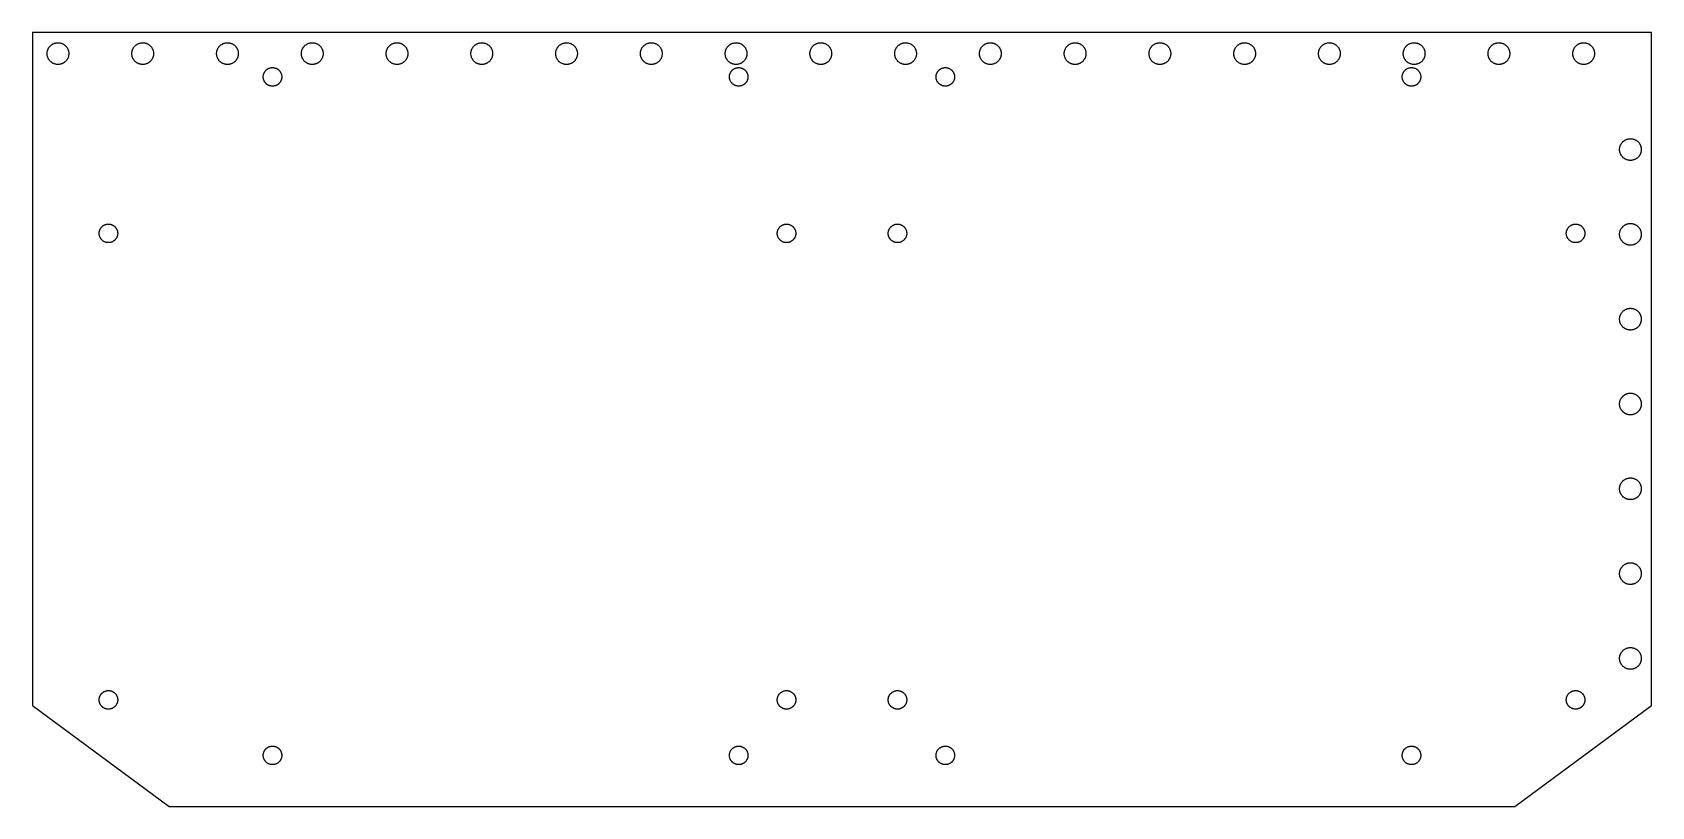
# Model space of a CAD drawing. Header units: metres. Extents: x -6 to 6, y -3.7 to 2.
import ezdxf

# ---------------------------------------------------------------- set-up
doc = ezdxf.new("R2010")
doc.units = ezdxf.units.M

msp = doc.modelspace()

# ---------------------------------------------------------------- linework, layer by layer
for p, q in [((6.01672, 2.04999), (-6.01672, 2.04999)), ((-6.01672, 2.04999), (-6.01672, -2.95)), ((6.01672, -2.95), (6.01672, 2.04999)), ((-5.90048, 1.92534), (-5.89903, 1.92839)), ((-5.89903, 1.92839), (-5.89748, 1.9314)), ((-5.89748, 1.9314), (-5.89578, 1.93433)), ((-5.89578, 1.93433), (-5.89397, 1.93718)), ((-5.89397, 1.93718), (-5.89204, 1.93996)), ((-5.89204, 1.93996), (-5.89, 1.94264)), ((-5.89, 1.94264), (-5.88785, 1.94525)), ((-5.88785, 1.94525), (-5.88557, 1.94775)), ((-5.88557, 1.94775), (-5.88321, 1.95018)), ((-5.88321, 1.95018), (-5.88075, 1.95248)), ((-5.88075, 1.95248), (-5.87819, 1.9547)), ((-5.87819, 1.9547), (-5.87553, 1.9568)), ((-5.87553, 1.9568), (-5.8728, 1.95879)), ((-5.8728, 1.95879), (-5.87, 1.96066)), ((-5.87, 1.96066), (-5.8671, 1.9624)), ((-5.8671, 1.9624), (-5.86414, 1.96404)), ((-5.86414, 1.96404), (-5.86111, 1.96555)), ((-5.86111, 1.96555), (-5.85802, 1.96692)), ((-5.85802, 1.96692), (-5.85487, 1.96815)), ((-5.85487, 1.96815), (-5.85168, 1.96927)), ((-5.85168, 1.96927), (-5.84845, 1.97025)), ((-5.84845, 1.97025), (-5.84517, 1.97108)), ((-5.84517, 1.97108), (-5.84187, 1.97179)), ((-5.84187, 1.97179), (-5.83853, 1.97235)), ((-5.83853, 1.97235), (-5.83517, 1.97278)), ((-5.83517, 1.97278), (-5.83182, 1.97307)), ((-5.83182, 1.97307), (-5.82843, 1.97321)), ((-5.82843, 1.97321), (-5.82506, 1.97321)), ((-5.82506, 1.97321), (-5.82167, 1.97307)), ((-5.82167, 1.97307), (-5.81831, 1.97278)), ((-5.81831, 1.97278), (-5.81496, 1.97235)), ((-5.81496, 1.97235), (-5.81161, 1.97179)), ((-5.81161, 1.97179), (-5.80832, 1.97108)), ((-5.80832, 1.97108), (-5.80504, 1.97025)), ((-5.80504, 1.97025), (-5.8018, 1.96927)), ((-5.8018, 1.96927), (-5.79861, 1.96815)), ((-5.79861, 1.96815), (-5.79547, 1.96692)), ((-5.79547, 1.96692), (-5.79237, 1.96555)), ((-5.79237, 1.96555), (-5.78935, 1.96404)), ((-5.78935, 1.96404), (-5.78639, 1.9624)), ((-5.78639, 1.9624), (-5.78349, 1.96066)), ((-5.78349, 1.96066), (-5.78069, 1.95879)), ((-5.78069, 1.95879), (-5.77795, 1.9568)), ((-5.77795, 1.9568), (-5.7753, 1.9547)), ((-5.7753, 1.9547), (-5.77274, 1.95248)), ((-5.77274, 1.95248), (-5.77028, 1.95018)), ((-5.77028, 1.95018), (-5.76791, 1.94775)), ((-5.76791, 1.94775), (-5.76566, 1.94525)), ((-5.76566, 1.94525), (-5.76349, 1.94264)), ((-5.76349, 1.94264), (-5.76144, 1.93996)), ((-5.76144, 1.93996), (-5.75952, 1.93718)), ((-5.75952, 1.93718), (-5.75771, 1.93433)), ((-5.75771, 1.93433), (-5.75601, 1.9314)), ((-5.75601, 1.9314), (-5.75446, 1.92839)), ((-5.75446, 1.92839), (-5.75302, 1.92534)), ((-5.27055, 1.92534), (-5.26912, 1.92839)), ((-5.26912, 1.92839), (-5.26755, 1.9314)), ((-5.26755, 1.9314), (-5.26585, 1.93433)), ((-5.26585, 1.93433), (-5.26405, 1.93718)), ((-5.26405, 1.93718), (-5.26212, 1.93996)), ((-5.26212, 1.93996), (-5.26007, 1.94264)), ((-5.26007, 1.94264), (-5.25792, 1.94525)), ((-5.25792, 1.94525), (-5.25566, 1.94775)), ((-5.25566, 1.94775), (-5.2533, 1.95018)), ((-5.2533, 1.95018), (-5.25082, 1.95248)), ((-5.25082, 1.95248), (-5.24828, 1.9547)), ((-5.24828, 1.9547), (-5.24562, 1.9568)), ((-5.24562, 1.9568), (-5.24289, 1.95879)), ((-5.24289, 1.95879), (-5.24007, 1.96066)), ((-5.24007, 1.96066), (-5.23718, 1.9624)), ((-5.23718, 1.9624), (-5.23422, 1.96404)), ((-5.23422, 1.96404), (-5.23119, 1.96555)), ((-5.23119, 1.96555), (-5.2281, 1.96692)), ((-5.2281, 1.96692), (-5.22496, 1.96815)), ((-5.22496, 1.96815), (-5.22177, 1.96927)), ((-5.22177, 1.96927), (-5.21852, 1.97025)), ((-5.21852, 1.97025), (-5.21526, 1.97108)), ((-5.21526, 1.97108), (-5.21194, 1.97179)), ((-5.21194, 1.97179), (-5.20862, 1.97235)), ((-5.20862, 1.97235), (-5.20526, 1.97278)), ((-5.20526, 1.97278), (-5.20189, 1.97307)), ((-5.20189, 1.97307), (-5.19852, 1.97321)), ((-5.19852, 1.97321), (-5.19513, 1.97321)), ((-5.19513, 1.97321), (-5.19176, 1.97307)), ((-5.19176, 1.97307), (-5.18839, 1.97278)), ((-5.18839, 1.97278), (-5.18503, 1.97235)), ((-5.18503, 1.97235), (-5.1817, 1.97179)), ((-5.1817, 1.97179), (-5.17839, 1.97108)), ((-5.17839, 1.97108), (-5.17513, 1.97025)), ((-5.17513, 1.97025), (-5.17189, 1.96927)), ((-5.17189, 1.96927), (-5.16869, 1.96815)), ((-5.16869, 1.96815), (-5.16554, 1.96692)), ((-5.16554, 1.96692), (-5.16246, 1.96555)), ((-5.16246, 1.96555), (-5.15944, 1.96404)), ((-5.15944, 1.96404), (-5.15646, 1.9624)), ((-5.15646, 1.9624), (-5.15358, 1.96066)), ((-5.15358, 1.96066), (-5.15076, 1.95879)), ((-5.15076, 1.95879), (-5.14803, 1.9568)), ((-5.14803, 1.9568), (-5.14537, 1.9547)), ((-5.14537, 1.9547), (-5.14282, 1.95248)), ((-5.14282, 1.95248), (-5.14035, 1.95018)), ((-5.14035, 1.95018), (-5.13799, 1.94775)), ((-5.13799, 1.94775), (-5.13573, 1.94525)), ((-5.13573, 1.94525), (-5.13358, 1.94264)), ((-5.13358, 1.94264), (-5.13153, 1.93996)), ((-5.13153, 1.93996), (-5.12959, 1.93718)), ((-5.12959, 1.93718), (-5.12779, 1.93433)), ((-5.12779, 1.93433), (-5.1261, 1.9314)), ((-5.1261, 1.9314), (-5.12453, 1.92839)), ((-5.12453, 1.92839), (-5.12309, 1.92534)), ((-4.64064, 1.92534), (-4.63919, 1.92839)), ((-4.63919, 1.92839), (-4.63763, 1.9314)), ((-4.63763, 1.9314), (-4.63594, 1.93433)), ((-4.63594, 1.93433), (-4.63412, 1.93718)), ((-4.63412, 1.93718), (-4.6322, 1.93996)), ((-4.6322, 1.93996), (-4.63016, 1.94264)), ((-4.63016, 1.94264), (-4.62801, 1.94525)), ((-4.62801, 1.94525), (-4.62573, 1.94775)), ((-4.62573, 1.94775), (-4.62337, 1.95018)), ((-4.62337, 1.95018), (-4.62091, 1.95248)), ((-4.62091, 1.95248), (-4.61835, 1.9547)), ((-4.61835, 1.9547), (-4.61569, 1.9568)), ((-4.61569, 1.9568), (-4.61296, 1.95879)), ((-4.61296, 1.95879), (-4.61015, 1.96066)), ((-4.61015, 1.96066), (-4.60725, 1.9624)), ((-4.60725, 1.9624), (-4.60429, 1.96404)), ((-4.60429, 1.96404), (-4.60127, 1.96555)), ((-4.60127, 1.96555), (-4.59818, 1.96692)), ((-4.59818, 1.96692), (-4.59503, 1.96815)), ((-4.59503, 1.96815), (-4.59184, 1.96927)), ((-4.59184, 1.96927), (-4.58861, 1.97025)), ((-4.58861, 1.97025), (-4.58533, 1.97108)), ((-4.58533, 1.97108), (-4.58203, 1.97179)), ((-4.58203, 1.97179), (-4.57869, 1.97235)), ((-4.57869, 1.97235), (-4.57533, 1.97278)), ((-4.57533, 1.97278), (-4.57198, 1.97307)), ((-4.57198, 1.97307), (-4.56859, 1.97321)), ((-4.56859, 1.97321), (-4.56522, 1.97321)), ((-4.56522, 1.97321), (-4.56183, 1.97307)), ((-4.56183, 1.97307), (-4.55847, 1.97278)), ((-4.55847, 1.97278), (-4.55511, 1.97235)), ((-4.55511, 1.97235), (-4.55177, 1.97179)), ((-4.55177, 1.97179), (-4.54848, 1.97108)), ((-4.54848, 1.97108), (-4.5452, 1.97025)), ((-4.5452, 1.97025), (-4.54196, 1.96927)), ((-4.54196, 1.96927), (-4.53877, 1.96815)), ((-4.53877, 1.96815), (-4.53563, 1.96692)), ((-4.53563, 1.96692), (-4.53253, 1.96555)), ((-4.53253, 1.96555), (-4.52951, 1.96404)), ((-4.52951, 1.96404), (-4.52655, 1.9624)), ((-4.52655, 1.9624), (-4.52365, 1.96066)), ((-4.52365, 1.96066), (-4.52084, 1.95879)), ((-4.52084, 1.95879), (-4.51811, 1.9568)), ((-4.51811, 1.9568), (-4.51546, 1.9547)), ((-4.51546, 1.9547), (-4.51289, 1.95248)), ((-4.51289, 1.95248), (-4.51044, 1.95018)), ((-4.51044, 1.95018), (-4.50807, 1.94775)), ((-4.50807, 1.94775), (-4.50581, 1.94525)), ((-4.50581, 1.94525), (-4.50365, 1.94264)), ((-4.50365, 1.94264), (-4.5016, 1.93996)), ((-4.5016, 1.93996), (-4.49968, 1.93718)), ((-4.49968, 1.93718), (-4.49786, 1.93433)), ((-4.49786, 1.93433), (-4.49617, 1.9314)), ((-4.49617, 1.9314), (-4.49461, 1.92839)), ((-4.49461, 1.92839), (-4.49316, 1.92534)), ((-4.01071, 1.92534), (-4.00928, 1.92839)), ((-4.00928, 1.92839), (-4.00771, 1.9314)), ((-4.00771, 1.9314), (-4.00601, 1.93433)), ((-4.00601, 1.93433), (-4.00421, 1.93718)), ((-4.00421, 1.93718), (-4.00227, 1.93996)), ((-4.00227, 1.93996), (-4.00023, 1.94264)), ((-4.00023, 1.94264), (-3.99808, 1.94525)), ((-3.99808, 1.94525), (-3.99582, 1.94775)), ((-3.99582, 1.94775), (-3.99345, 1.95018)), ((-3.99345, 1.95018), (-3.99098, 1.95248)), ((-3.99098, 1.95248), (-3.98843, 1.9547)), ((-3.98843, 1.9547), (-3.98578, 1.9568)), ((-3.98578, 1.9568), (-3.98305, 1.95879)), ((-3.98305, 1.95879), (-3.98022, 1.96066)), ((-3.98022, 1.96066), (-3.97734, 1.9624)), ((-3.97734, 1.9624), (-3.97438, 1.96404)), ((-3.97438, 1.96404), (-3.97134, 1.96555)), ((-3.97134, 1.96555), (-3.96826, 1.96692)), ((-3.96826, 1.96692), (-3.96512, 1.96815)), ((-3.96512, 1.96815), (-3.96191, 1.96927)), ((-3.96191, 1.96927), (-3.95868, 1.97025)), ((-3.95868, 1.97025), (-3.95541, 1.97108)), ((-3.95541, 1.97108), (-3.9521, 1.97179)), ((-3.9521, 1.97179), (-3.94878, 1.97235)), ((-3.94878, 1.97235), (-3.94542, 1.97278)), ((-3.94542, 1.97278), (-3.94205, 1.97307)), ((-3.94205, 1.97307), (-3.93867, 1.97321)), ((-3.93867, 1.97321), (-3.93529, 1.97321)), ((-3.93529, 1.97321), (-3.93192, 1.97307)), ((-3.93192, 1.97307), (-3.92854, 1.97278)), ((-3.92854, 1.97278), (-3.92519, 1.97235)), ((-3.92519, 1.97235), (-3.92186, 1.97179)), ((-3.92186, 1.97179), (-3.91855, 1.97108)), ((-3.91855, 1.97108), (-3.91528, 1.97025)), ((-3.91528, 1.97025), (-3.91205, 1.96927)), ((-3.91205, 1.96927), (-3.90884, 1.96815)), ((-3.90884, 1.96815), (-3.9057, 1.96692)), ((-3.9057, 1.96692), (-3.90262, 1.96555)), ((-3.90262, 1.96555), (-3.89958, 1.96404)), ((-3.89958, 1.96404), (-3.89662, 1.9624)), ((-3.89662, 1.9624), (-3.89374, 1.96066)), ((-3.89374, 1.96066), (-3.89091, 1.95879)), ((-3.89091, 1.95879), (-3.88818, 1.9568)), ((-3.88818, 1.9568), (-3.88553, 1.9547)), ((-3.88553, 1.9547), (-3.88298, 1.95248)), ((-3.88298, 1.95248), (-3.88051, 1.95018)), ((-3.88051, 1.95018), (-3.87814, 1.94775)), ((-3.87814, 1.94775), (-3.87589, 1.94525)), ((-3.87589, 1.94525), (-3.87373, 1.94264)), ((-3.87373, 1.94264), (-3.87169, 1.93996)), ((-3.87169, 1.93996), (-3.86975, 1.93718)), ((-3.86975, 1.93718), (-3.86795, 1.93433)), ((-3.86795, 1.93433), (-3.86626, 1.9314)), ((-3.86626, 1.9314), (-3.86469, 1.92839)), ((-3.86469, 1.92839), (-3.86325, 1.92534)), ((-3.3808, 1.92534), (-3.37935, 1.92839)), ((-3.37935, 1.92839), (-3.37779, 1.9314)), ((-3.37779, 1.9314), (-3.3761, 1.93433)), ((-3.3761, 1.93433), (-3.37428, 1.93718)), ((-3.37428, 1.93718), (-3.37236, 1.93996)), ((-3.37236, 1.93996), (-3.37032, 1.94264)), ((-3.37032, 1.94264), (-3.36815, 1.94525)), ((-3.36815, 1.94525), (-3.36589, 1.94775)), ((-3.36589, 1.94775), (-3.36353, 1.95018)), ((-3.36353, 1.95018), (-3.36107, 1.95248)), ((-3.36107, 1.95248), (-3.35851, 1.9547)), ((-3.35851, 1.9547), (-3.35585, 1.9568)), ((-3.35585, 1.9568), (-3.35312, 1.95879)), ((-3.35312, 1.95879), (-3.35031, 1.96066)), ((-3.35031, 1.96066), (-3.34741, 1.9624)), ((-3.34741, 1.9624), (-3.34445, 1.96404)), ((-3.34445, 1.96404), (-3.34143, 1.96555)), ((-3.34143, 1.96555), (-3.33833, 1.96692)), ((-3.33833, 1.96692), (-3.33519, 1.96815)), ((-3.33519, 1.96815), (-3.332, 1.96927)), ((-3.332, 1.96927), (-3.32877, 1.97025)), ((-3.32877, 1.97025), (-3.32549, 1.97108)), ((-3.32549, 1.97108), (-3.32219, 1.97179)), ((-3.32219, 1.97179), (-3.31885, 1.97235)), ((-3.31885, 1.97235), (-3.31549, 1.97278)), ((-3.31549, 1.97278), (-3.31213, 1.97307)), ((-3.31213, 1.97307), (-3.30875, 1.97321)), ((-3.30875, 1.97321), (-3.30537, 1.97321)), ((-3.30537, 1.97321), (-3.30199, 1.97307)), ((-3.30199, 1.97307), (-3.29863, 1.97278)), ((-3.29863, 1.97278), (-3.29527, 1.97235)), ((-3.29527, 1.97235), (-3.29193, 1.97179)), ((-3.29193, 1.97179), (-3.28864, 1.97108)), ((-3.28864, 1.97108), (-3.28535, 1.97025)), ((-3.28535, 1.97025), (-3.28212, 1.96927)), ((-3.28212, 1.96927), (-3.27893, 1.96815)), ((-3.27893, 1.96815), (-3.27579, 1.96692)), ((-3.27579, 1.96692), (-3.27269, 1.96555)), ((-3.27269, 1.96555), (-3.26967, 1.96404)), ((-3.26967, 1.96404), (-3.26671, 1.9624)), ((-3.26671, 1.9624), (-3.26381, 1.96066)), ((-3.26381, 1.96066), (-3.261, 1.95879)), ((-3.261, 1.95879), (-3.25827, 1.9568)), ((-3.25827, 1.9568), (-3.25562, 1.9547)), ((-3.25562, 1.9547), (-3.25305, 1.95248)), ((-3.25305, 1.95248), (-3.2506, 1.95018)), ((-3.2506, 1.95018), (-3.24823, 1.94775)), ((-3.24823, 1.94775), (-3.24596, 1.94525)), ((-3.24596, 1.94525), (-3.2438, 1.94264)), ((-3.2438, 1.94264), (-3.24176, 1.93996)), ((-3.24176, 1.93996), (-3.23984, 1.93718)), ((-3.23984, 1.93718), (-3.23802, 1.93433)), ((-3.23802, 1.93433), (-3.23633, 1.9314)), ((-3.23633, 1.9314), (-3.23477, 1.92839)), ((-3.23477, 1.92839), (-3.23332, 1.92534)), ((-2.75087, 1.92534), (-2.74944, 1.92839)), ((-2.74944, 1.92839), (-2.74786, 1.9314)), ((-2.74786, 1.9314), (-2.74617, 1.93433)), ((-2.74617, 1.93433), (-2.74437, 1.93718)), ((-2.74437, 1.93718), (-2.74243, 1.93996)), ((-2.74243, 1.93996), (-2.74039, 1.94264)), ((-2.74039, 1.94264), (-2.73824, 1.94525)), ((-2.73824, 1.94525), (-2.73598, 1.94775)), ((-2.73598, 1.94775), (-2.73361, 1.95018)), ((-2.73361, 1.95018), (-2.73114, 1.95248)), ((-2.73114, 1.95248), (-2.72859, 1.9547)), ((-2.72859, 1.9547), (-2.72594, 1.9568)), ((-2.72594, 1.9568), (-2.72321, 1.95879)), ((-2.72321, 1.95879), (-2.72038, 1.96066)), ((-2.72038, 1.96066), (-2.7175, 1.9624)), ((-2.7175, 1.9624), (-2.71452, 1.96404)), ((-2.71452, 1.96404), (-2.7115, 1.96555)), ((-2.7115, 1.96555), (-2.70842, 1.96692)), ((-2.70842, 1.96692), (-2.70528, 1.96815)), ((-2.70528, 1.96815), (-2.70207, 1.96927)), ((-2.70207, 1.96927), (-2.69884, 1.97025)), ((-2.69884, 1.97025), (-2.69557, 1.97108)), ((-2.69557, 1.97108), (-2.69226, 1.97179)), ((-2.69226, 1.97179), (-2.68893, 1.97235)), ((-2.68893, 1.97235), (-2.68558, 1.97278)), ((-2.68558, 1.97278), (-2.68221, 1.97307)), ((-2.68221, 1.97307), (-2.67883, 1.97321)), ((-2.67883, 1.97321), (-2.67545, 1.97321)), ((-2.67545, 1.97321), (-2.67207, 1.97307)), ((-2.67207, 1.97307), (-2.6687, 1.97278)), ((-2.6687, 1.97278), (-2.66534, 1.97235)), ((-2.66534, 1.97235), (-2.66202, 1.97179)), ((-2.66202, 1.97179), (-2.65871, 1.97108)), ((-2.65871, 1.97108), (-2.65544, 1.97025)), ((-2.65544, 1.97025), (-2.65219, 1.96927)), ((-2.65219, 1.96927), (-2.649, 1.96815)), ((-2.649, 1.96815), (-2.64586, 1.96692)), ((-2.64586, 1.96692), (-2.64278, 1.96555)), ((-2.64278, 1.96555), (-2.63974, 1.96404)), ((-2.63974, 1.96404), (-2.63678, 1.9624)), ((-2.63678, 1.9624), (-2.6339, 1.96066)), ((-2.6339, 1.96066), (-2.63107, 1.95879)), ((-2.63107, 1.95879), (-2.62834, 1.9568)), ((-2.62834, 1.9568), (-2.62569, 1.9547)), ((-2.62569, 1.9547), (-2.62314, 1.95248)), ((-2.62314, 1.95248), (-2.62067, 1.95018)), ((-2.62067, 1.95018), (-2.6183, 1.94775)), ((-2.6183, 1.94775), (-2.61604, 1.94525)), ((-2.61604, 1.94525), (-2.61389, 1.94264)), ((-2.61389, 1.94264), (-2.61185, 1.93996)), ((-2.61185, 1.93996), (-2.60991, 1.93718)), ((-2.60991, 1.93718), (-2.60811, 1.93433)), ((-2.60811, 1.93433), (-2.60641, 1.9314)), ((-2.60641, 1.9314), (-2.60484, 1.92839)), ((-2.60484, 1.92839), (-2.60341, 1.92534)), ((-2.12094, 1.92534), (-2.11951, 1.92839)), ((-2.11951, 1.92839), (-2.11795, 1.9314)), ((-2.11795, 1.9314), (-2.11626, 1.93433)), ((-2.11626, 1.93433), (-2.11444, 1.93718)), ((-2.11444, 1.93718), (-2.11252, 1.93996)), ((-2.11252, 1.93996), (-2.11047, 1.94264)), ((-2.11047, 1.94264), (-2.10831, 1.94525)), ((-2.10831, 1.94525), (-2.10605, 1.94775)), ((-2.10605, 1.94775), (-2.10368, 1.95018)), ((-2.10368, 1.95018), (-2.10123, 1.95248)), ((-2.10123, 1.95248), (-2.09866, 1.9547)), ((-2.09866, 1.9547), (-2.09601, 1.9568)), ((-2.09601, 1.9568), (-2.09328, 1.95879)), ((-2.09328, 1.95879), (-2.09047, 1.96066)), ((-2.09047, 1.96066), (-2.08757, 1.9624)), ((-2.08757, 1.9624), (-2.08461, 1.96404)), ((-2.08461, 1.96404), (-2.08159, 1.96555)), ((-2.08159, 1.96555), (-2.07849, 1.96692)), ((-2.07849, 1.96692), (-2.07535, 1.96815)), ((-2.07535, 1.96815), (-2.07216, 1.96927)), ((-2.07216, 1.96927), (-2.06892, 1.97025)), ((-2.06892, 1.97025), (-2.06564, 1.97108)), ((-2.06564, 1.97108), (-2.06235, 1.97179)), ((-2.06235, 1.97179), (-2.05901, 1.97235)), ((-2.05901, 1.97235), (-2.05565, 1.97278)), ((-2.05565, 1.97278), (-2.05229, 1.97307)), ((-2.05229, 1.97307), (-2.0489, 1.97321)), ((-2.0489, 1.97321), (-2.04553, 1.97321)), ((-2.04553, 1.97321), (-2.04214, 1.97307)), ((-2.04214, 1.97307), (-2.03879, 1.97278)), ((-2.03879, 1.97278), (-2.03543, 1.97235)), ((-2.03543, 1.97235), (-2.03209, 1.97179)), ((-2.03209, 1.97179), (-2.02879, 1.97108)), ((-2.02879, 1.97108), (-2.02551, 1.97025)), ((-2.02551, 1.97025), (-2.02228, 1.96927)), ((-2.02228, 1.96927), (-2.01909, 1.96815)), ((-2.01909, 1.96815), (-2.01595, 1.96692)), ((-2.01595, 1.96692), (-2.01285, 1.96555)), ((-2.01285, 1.96555), (-2.00983, 1.96404)), ((-2.00983, 1.96404), (-2.00687, 1.9624)), ((-2.00687, 1.9624), (-2.00397, 1.96066)), ((-2.00397, 1.96066), (-2.00116, 1.95879)), ((-2.00116, 1.95879), (-1.99843, 1.9568)), ((-1.99843, 1.9568), (-1.99577, 1.9547)), ((-1.99577, 1.9547), (-1.99321, 1.95248)), ((-1.99321, 1.95248), (-1.99075, 1.95018)), ((-1.99075, 1.95018), (-1.98839, 1.94775)), ((-1.98839, 1.94775), (-1.98611, 1.94525)), ((-1.98611, 1.94525), (-1.98396, 1.94264)), ((-1.98396, 1.94264), (-1.98192, 1.93996)), ((-1.98192, 1.93996), (-1.98, 1.93718)), ((-1.98, 1.93718), (-1.97818, 1.93433)), ((-1.97818, 1.93433), (-1.97649, 1.9314)), ((-1.97649, 1.9314), (-1.97493, 1.92839)), ((-1.97493, 1.92839), (-1.97348, 1.92534)), ((-1.49103, 1.92534), (-1.48959, 1.92839)), ((-1.48959, 1.92839), (-1.48802, 1.9314)), ((-1.48802, 1.9314), (-1.48633, 1.93433)), ((-1.48633, 1.93433), (-1.48453, 1.93718)), ((-1.48453, 1.93718), (-1.48259, 1.93996)), ((-1.48259, 1.93996), (-1.48055, 1.94264)), ((-1.48055, 1.94264), (-1.47839, 1.94525)), ((-1.47839, 1.94525), (-1.47614, 1.94775)), ((-1.47614, 1.94775), (-1.47377, 1.95018)), ((-1.47377, 1.95018), (-1.4713, 1.95248)), ((-1.4713, 1.95248), (-1.46873, 1.9547)), ((-1.46873, 1.9547), (-1.46609, 1.9568)), ((-1.46609, 1.9568), (-1.46336, 1.95879)), ((-1.46336, 1.95879), (-1.46054, 1.96066)), ((-1.46054, 1.96066), (-1.45766, 1.9624)), ((-1.45766, 1.9624), (-1.45468, 1.96404)), ((-1.45468, 1.96404), (-1.45166, 1.96555)), ((-1.45166, 1.96555), (-1.44858, 1.96692)), ((-1.44858, 1.96692), (-1.44543, 1.96815)), ((-1.44543, 1.96815), (-1.44223, 1.96927)), ((-1.44223, 1.96927), (-1.439, 1.97025)), ((-1.439, 1.97025), (-1.43573, 1.97108)), ((-1.43573, 1.97108), (-1.43242, 1.97179)), ((-1.43242, 1.97179), (-1.42909, 1.97235)), ((-1.42909, 1.97235), (-1.42574, 1.97278)), ((-1.42574, 1.97278), (-1.42236, 1.97307)), ((-1.42236, 1.97307), (-1.41899, 1.97321)), ((-1.41899, 1.97321), (-1.4156, 1.97321)), ((-1.4156, 1.97321), (-1.41223, 1.97307)), ((-1.41223, 1.97307), (-1.40886, 1.97278)), ((-1.40886, 1.97278), (-1.4055, 1.97235)), ((-1.4055, 1.97235), (-1.40218, 1.97179)), ((-1.40218, 1.97179), (-1.39886, 1.97108)), ((-1.39886, 1.97108), (-1.3956, 1.97025)), ((-1.3956, 1.97025), (-1.39235, 1.96927)), ((-1.39235, 1.96927), (-1.38916, 1.96815)), ((-1.38916, 1.96815), (-1.38602, 1.96692)), ((-1.38602, 1.96692), (-1.38293, 1.96555)), ((-1.38293, 1.96555), (-1.3799, 1.96404)), ((-1.3799, 1.96404), (-1.37694, 1.9624)), ((-1.37694, 1.9624), (-1.37405, 1.96066)), ((-1.37405, 1.96066), (-1.37123, 1.95879)), ((-1.37123, 1.95879), (-1.3685, 1.9568)), ((-1.3685, 1.9568), (-1.36584, 1.9547)), ((-1.36584, 1.9547), (-1.3633, 1.95248)), ((-1.3633, 1.95248), (-1.36082, 1.95018)), ((-1.36082, 1.95018), (-1.35846, 1.94775)), ((-1.35846, 1.94775), (-1.3562, 1.94525)), ((-1.3562, 1.94525), (-1.35405, 1.94264)), ((-1.35405, 1.94264), (-1.35201, 1.93996)), ((-1.35201, 1.93996), (-1.35007, 1.93718)), ((-1.35007, 1.93718), (-1.34827, 1.93433)), ((-1.34827, 1.93433), (-1.34657, 1.9314)), ((-1.34657, 1.9314), (-1.345, 1.92839)), ((-1.345, 1.92839), (-1.34357, 1.92534)), ((-0.861099, 1.92534), (-0.859665, 1.92839)), ((-0.859665, 1.92839), (-0.858093, 1.9314)), ((-0.858093, 1.9314), (-0.856415, 1.93433)), ((-0.856415, 1.93433), (-0.854599, 1.93718)), ((-0.854599, 1.93718), (-0.852676, 1.93996)), ((-0.852676, 1.93996), (-0.850632, 1.94264)), ((-0.850632, 1.94264), (-0.848465, 1.94525)), ((-0.848465, 1.94525), (-0.846207, 1.94775)), ((-0.846207, 1.94775), (-0.843842, 1.95018)), ((-0.843842, 1.95018), (-0.841385, 1.95248)), ((-0.841385, 1.95248), (-0.838821, 1.9547)), ((-0.838821, 1.9547), (-0.836166, 1.9568)), ((-0.836166, 1.9568), (-0.833435, 1.95879)), ((-0.833435, 1.95879), (-0.830627, 1.96066)), ((-0.830627, 1.96066), (-0.827728, 1.9624)), ((-0.827728, 1.9624), (-0.824768, 1.96404)), ((-0.824768, 1.96404), (-0.821732, 1.96555)), ((-0.821732, 1.96555), (-0.818649, 1.96692)), ((-0.818649, 1.96692), (-0.815506, 1.96815)), ((-0.815506, 1.96815), (-0.812317, 1.96927)), ((-0.812317, 1.96927), (-0.809082, 1.97025)), ((-0.809082, 1.97025), (-0.805801, 1.97108)), ((-0.805801, 1.97108), (-0.802505, 1.97179)), ((-0.802505, 1.97179), (-0.799164, 1.97235)), ((-0.799164, 1.97235), (-0.795807, 1.97278)), ((-0.795807, 1.97278), (-0.79245, 1.97307)), ((-0.79245, 1.97307), (-0.789062, 1.97321)), ((-0.789062, 1.97321), (-0.78569, 1.97321)), ((-0.78569, 1.97321), (-0.782303, 1.97307)), ((-0.782303, 1.97307), (-0.778946, 1.97278)), ((-0.778946, 1.97278), (-0.775589, 1.97235)), ((-0.775589, 1.97235), (-0.772247, 1.97179)), ((-0.772247, 1.97179), (-0.768951, 1.97108)), ((-0.768951, 1.97108), (-0.765671, 1.97025)), ((-0.765671, 1.97025), (-0.762436, 1.96927)), ((-0.762436, 1.96927), (-0.759247, 1.96815)), ((-0.759247, 1.96815), (-0.756104, 1.96692)), ((-0.756104, 1.96692), (-0.753006, 1.96555)), ((-0.753006, 1.96555), (-0.749985, 1.96404)), ((-0.749985, 1.96404), (-0.747025, 1.9624)), ((-0.747025, 1.9624), (-0.744125, 1.96066)), ((-0.744125, 1.96066), (-0.741318, 1.95879)), ((-0.741318, 1.95879), (-0.738571, 1.9568)), ((-0.738571, 1.9568), (-0.735931, 1.9547)), ((-0.735931, 1.9547), (-0.733368, 1.95248)), ((-0.733368, 1.95248), (-0.730911, 1.95018)), ((-0.730911, 1.95018), (-0.728546, 1.94775)), ((-0.728546, 1.94775), (-0.726273, 1.94525)), ((-0.726273, 1.94525), (-0.724121, 1.94264)), ((-0.724121, 1.94264), (-0.722076, 1.93996)), ((-0.722076, 1.93996), (-0.720154, 1.93718)), ((-0.720154, 1.93718), (-0.718338, 1.93433)), ((-0.718338, 1.93433), (-0.716644, 1.9314)), ((-0.716644, 1.9314), (-0.715088, 1.92839)), ((-0.715088, 1.92839), (-0.713638, 1.92534)), ((-0.231186, 1.92534), (-0.229752, 1.92839)), ((-0.229752, 1.92839), (-0.22818, 1.9314)), ((-0.22818, 1.9314), (-0.226486, 1.93433)), ((-0.226486, 1.93433), (-0.22467, 1.93718)), ((-0.22467, 1.93718), (-0.222748, 1.93996)), ((-0.222748, 1.93996), (-0.220703, 1.94264)), ((-0.220703, 1.94264), (-0.218552, 1.94525)), ((-0.218552, 1.94525), (-0.216293, 1.94775)), ((-0.216293, 1.94775), (-0.213928, 1.95018)), ((-0.213928, 1.95018), (-0.211456, 1.95248)), ((-0.211456, 1.95248), (-0.208893, 1.9547)), ((-0.208893, 1.9547), (-0.206253, 1.9568)), ((-0.206253, 1.9568), (-0.203522, 1.95879)), ((-0.203522, 1.95879), (-0.200699, 1.96066)), ((-0.200699, 1.96066), (-0.197815, 1.9624)), ((-0.197815, 1.9624), (-0.194839, 1.96404)), ((-0.194839, 1.96404), (-0.191818, 1.96555)), ((-0.191818, 1.96555), (-0.188736, 1.96692)), ((-0.188736, 1.96692), (-0.185593, 1.96815)), ((-0.185593, 1.96815), (-0.182388, 1.96927)), ((-0.182388, 1.96927), (-0.179153, 1.97025)), ((-0.179153, 1.97025), (-0.175888, 1.97108)), ((-0.175888, 1.97108), (-0.172577, 1.97179)), ((-0.172577, 1.97179), (-0.16925, 1.97235)), ((-0.16925, 1.97235), (-0.165894, 1.97278)), ((-0.165894, 1.97278), (-0.162521, 1.97307)), ((-0.162521, 1.97307), (-0.159149, 1.97321)), ((-0.159149, 1.97321), (-0.155762, 1.97321)), ((-0.155762, 1.97321), (-0.15239, 1.97307)), ((-0.15239, 1.97307), (-0.149017, 1.97278)), ((-0.149017, 1.97278), (-0.14566, 1.97235)), ((-0.14566, 1.97235), (-0.142334, 1.97179)), ((-0.142334, 1.97179), (-0.139023, 1.97108)), ((-0.139023, 1.97108), (-0.135742, 1.97025)), ((-0.135742, 1.97025), (-0.132507, 1.96927)), ((-0.132507, 1.96927), (-0.129318, 1.96815)), ((-0.129318, 1.96815), (-0.126175, 1.96692)), ((-0.126175, 1.96692), (-0.123093, 1.96555)), ((-0.123093, 1.96555), (-0.120056, 1.96404)), ((-0.120056, 1.96404), (-0.117096, 1.9624)), ((-0.117096, 1.9624), (-0.114212, 1.96066)), ((-0.114212, 1.96066), (-0.111389, 1.95879)), ((-0.111389, 1.95879), (-0.108658, 1.9568)), ((-0.108658, 1.9568), (-0.106003, 1.9547)), ((-0.106003, 1.9547), (-0.103455, 1.95248)), ((-0.103455, 1.95248), (-0.100983, 1.95018)), ((-0.100983, 1.95018), (-0.098618, 1.94775)), ((-0.098618, 1.94775), (-0.096359, 1.94525)), ((-0.096359, 1.94525), (-0.094208, 1.94264)), ((-0.094208, 1.94264), (-0.092163, 1.93996)), ((-0.092163, 1.93996), (-0.090225, 1.93718)), ((-0.090225, 1.93718), (-0.088425, 1.93433)), ((-0.088425, 1.93433), (-0.086731, 1.9314)), ((-0.086731, 1.9314), (-0.085159, 1.92839)), ((-0.085159, 1.92839), (-0.083725, 1.92534)), ((0.398727, 1.92534), (0.400162, 1.92839)), ((0.400162, 1.92839), (0.401733, 1.9314)), ((0.401733, 1.9314), (0.403412, 1.93433)), ((0.403412, 1.93433), (0.405228, 1.93718)), ((0.405228, 1.93718), (0.40715, 1.93996)), ((0.40715, 1.93996), (0.409195, 1.94264)), ((0.409195, 1.94264), (0.411362, 1.94525)), ((0.411362, 1.94525), (0.41362, 1.94775)), ((0.41362, 1.94775), (0.415985, 1.95018)), ((0.415985, 1.95018), (0.418442, 1.95248)), ((0.418442, 1.95248), (0.421005, 1.9547)), ((0.421005, 1.9547), (0.42366, 1.9568)), ((0.42366, 1.9568), (0.426392, 1.95879)), ((0.426392, 1.95879), (0.429199, 1.96066)), ((0.429199, 1.96066), (0.432098, 1.9624)), ((0.432098, 1.9624), (0.435059, 1.96404)), ((0.435059, 1.96404), (0.438095, 1.96555)), ((0.438095, 1.96555), (0.441177, 1.96692)), ((0.441177, 1.96692), (0.444321, 1.96815)), ((0.444321, 1.96815), (0.44751, 1.96927)), ((0.44751, 1.96927), (0.450745, 1.97025)), ((0.450745, 1.97025), (0.454025, 1.97108)), ((0.454025, 1.97108), (0.457336, 1.97179)), ((0.457336, 1.97179), (0.460663, 1.97235)), ((0.460663, 1.97235), (0.46402, 1.97278)), ((0.46402, 1.97278), (0.467392, 1.97307)), ((0.467392, 1.97307), (0.470764, 1.97321)), ((0.470764, 1.97321), (0.474136, 1.97321)), ((0.474136, 1.97321), (0.477524, 1.97307)), ((0.477524, 1.97307), (0.480896, 1.97278)), ((0.480896, 1.97278), (0.484238, 1.97235)), ((0.484238, 1.97235), (0.487579, 1.97179)), ((0.487579, 1.97179), (0.490875, 1.97108)), ((0.490875, 1.97108), (0.494156, 1.97025)), ((0.494156, 1.97025), (0.497391, 1.96927)), ((0.497391, 1.96927), (0.50058, 1.96815)), ((0.50058, 1.96815), (0.503723, 1.96692)), ((0.503723, 1.96692), (0.506821, 1.96555)), ((0.506821, 1.96555), (0.509842, 1.96404)), ((0.509842, 1.96404), (0.512802, 1.9624)), ((0.512802, 1.9624), (0.515701, 1.96066)), ((0.515701, 1.96066), (0.518509, 1.95879)), ((0.518509, 1.95879), (0.521255, 1.9568)), ((0.521255, 1.9568), (0.523895, 1.9547)), ((0.523895, 1.9547), (0.526459, 1.95248)), ((0.526459, 1.95248), (0.528915, 1.95018)), ((0.528915, 1.95018), (0.531281, 1.94775)), ((0.531281, 1.94775), (0.533554, 1.94525)), ((0.533554, 1.94525), (0.535706, 1.94264)), ((0.535706, 1.94264), (0.53775, 1.93996)), ((0.53775, 1.93996), (0.539673, 1.93718)), ((0.539673, 1.93718), (0.541489, 1.93433)), ((0.541489, 1.93433), (0.543182, 1.9314)), ((0.543182, 1.9314), (0.544739, 1.92839)), ((0.544739, 1.92839), (0.546188, 1.92534)), ((1.02864, 1.92534), (1.03008, 1.92839)), ((1.03008, 1.92839), (1.03165, 1.9314)), ((1.03165, 1.9314), (1.03334, 1.93433)), ((1.03334, 1.93433), (1.03516, 1.93718)), ((1.03516, 1.93718), (1.03708, 1.93996)), ((1.03708, 1.93996), (1.03912, 1.94264)), ((1.03912, 1.94264), (1.04128, 1.94525)), ((1.04128, 1.94525), (1.04353, 1.94775)), ((1.04353, 1.94775), (1.0459, 1.95018)), ((1.0459, 1.95018), (1.04837, 1.95248)), ((1.04837, 1.95248), (1.05093, 1.9547)), ((1.05093, 1.9547), (1.05357, 1.9568)), ((1.05357, 1.9568), (1.0563, 1.95879)), ((1.0563, 1.95879), (1.05913, 1.96066)), ((1.05913, 1.96066), (1.06201, 1.9624)), ((1.06201, 1.9624), (1.06499, 1.96404)), ((1.06499, 1.96404), (1.06801, 1.96555)), ((1.06801, 1.96555), (1.07109, 1.96692)), ((1.07109, 1.96692), (1.07423, 1.96815)), ((1.07423, 1.96815), (1.07744, 1.96927)), ((1.07744, 1.96927), (1.08067, 1.97025)), ((1.08067, 1.97025), (1.08394, 1.97108)), ((1.08394, 1.97108), (1.08725, 1.97179)), ((1.08725, 1.97179), (1.09058, 1.97235)), ((1.09058, 1.97235), (1.09393, 1.97278)), ((1.09393, 1.97278), (1.09731, 1.97307)), ((1.09731, 1.97307), (1.10068, 1.97321)), ((1.10068, 1.97321), (1.10406, 1.97321)), ((1.10406, 1.97321), (1.10744, 1.97307)), ((1.10744, 1.97307), (1.11081, 1.97278)), ((1.11081, 1.97278), (1.11417, 1.97235)), ((1.11417, 1.97235), (1.11749, 1.97179)), ((1.11749, 1.97179), (1.1208, 1.97108)), ((1.1208, 1.97108), (1.12408, 1.97025)), ((1.12408, 1.97025), (1.12732, 1.96927)), ((1.12732, 1.96927), (1.13051, 1.96815)), ((1.13051, 1.96815), (1.13365, 1.96692)), ((1.13365, 1.96692), (1.13673, 1.96555)), ((1.13673, 1.96555), (1.13977, 1.96404)), ((1.13977, 1.96404), (1.14273, 1.9624)), ((1.14273, 1.9624), (1.14561, 1.96066)), ((1.14561, 1.96066), (1.14844, 1.95879)), ((1.14844, 1.95879), (1.15117, 1.9568)), ((1.15117, 1.9568), (1.15382, 1.9547)), ((1.15382, 1.9547), (1.15637, 1.95248)), ((1.15637, 1.95248), (1.15884, 1.95018)), ((1.15884, 1.95018), (1.16121, 1.94775)), ((1.16121, 1.94775), (1.16347, 1.94525)), ((1.16347, 1.94525), (1.16562, 1.94264)), ((1.16562, 1.94264), (1.16766, 1.93996)), ((1.16766, 1.93996), (1.1696, 1.93718)), ((1.1696, 1.93718), (1.1714, 1.93433)), ((1.1714, 1.93433), (1.1731, 1.9314)), ((1.1731, 1.9314), (1.17467, 1.92839)), ((1.17467, 1.92839), (1.1761, 1.92534)), ((1.65857, 1.92534), (1.66, 1.92839)), ((1.66, 1.92839), (1.66158, 1.9314)), ((1.66158, 1.9314), (1.66325, 1.93433)), ((1.66325, 1.93433), (1.66507, 1.93718)), ((1.66507, 1.93718), (1.66701, 1.93996)), ((1.66701, 1.93996), (1.66904, 1.94264)), ((1.66904, 1.94264), (1.6712, 1.94525)), ((1.6712, 1.94525), (1.67346, 1.94775)), ((1.67346, 1.94775), (1.67583, 1.95018)), ((1.67583, 1.95018), (1.67828, 1.95248)), ((1.67828, 1.95248), (1.68085, 1.9547)), ((1.68085, 1.9547), (1.6835, 1.9568)), ((1.6835, 1.9568), (1.68623, 1.95879)), ((1.68623, 1.95879), (1.68906, 1.96066)), ((1.68906, 1.96066), (1.69194, 1.9624)), ((1.69194, 1.9624), (1.6949, 1.96404)), ((1.6949, 1.96404), (1.69794, 1.96555)), ((1.69794, 1.96555), (1.70102, 1.96692)), ((1.70102, 1.96692), (1.70416, 1.96815)), ((1.70416, 1.96815), (1.70735, 1.96927)), ((1.70735, 1.96927), (1.71059, 1.97025)), ((1.71059, 1.97025), (1.71387, 1.97108)), ((1.71387, 1.97108), (1.71718, 1.97179)), ((1.71718, 1.97179), (1.7205, 1.97235)), ((1.7205, 1.97235), (1.72386, 1.97278)), ((1.72386, 1.97278), (1.72723, 1.97307)), ((1.72723, 1.97307), (1.73061, 1.97321)), ((1.73061, 1.97321), (1.73398, 1.97321)), ((1.73398, 1.97321), (1.73737, 1.97307)), ((1.73737, 1.97307), (1.74074, 1.97278)), ((1.74074, 1.97278), (1.74408, 1.97235)), ((1.74408, 1.97235), (1.74742, 1.97179)), ((1.74742, 1.97179), (1.75072, 1.97108)), ((1.75072, 1.97108), (1.754, 1.97025)), ((1.754, 1.97025), (1.75723, 1.96927)), ((1.75723, 1.96927), (1.76042, 1.96815)), ((1.76042, 1.96815), (1.76357, 1.96692)), ((1.76357, 1.96692), (1.76666, 1.96555)), ((1.76666, 1.96555), (1.76968, 1.96404)), ((1.76968, 1.96404), (1.77264, 1.9624)), ((1.77264, 1.9624), (1.77554, 1.96066)), ((1.77554, 1.96066), (1.77835, 1.95879)), ((1.77835, 1.95879), (1.7811, 1.9568)), ((1.7811, 1.9568), (1.78374, 1.9547)), ((1.78374, 1.9547), (1.7863, 1.95248)), ((1.7863, 1.95248), (1.78876, 1.95018)), ((1.78876, 1.95018), (1.79112, 1.94775)), ((1.79112, 1.94775), (1.7934, 1.94525)), ((1.7934, 1.94525), (1.79555, 1.94264)), ((1.79555, 1.94264), (1.79759, 1.93996)), ((1.79759, 1.93996), (1.79951, 1.93718)), ((1.79951, 1.93718), (1.80133, 1.93433)), ((1.80133, 1.93433), (1.80302, 1.9314)), ((1.80302, 1.9314), (1.80458, 1.92839)), ((1.80458, 1.92839), (1.80603, 1.92534)), ((2.28848, 1.92534), (2.28992, 1.92839)), ((2.28992, 1.92839), (2.29149, 1.9314)), ((2.29149, 1.9314), (2.29318, 1.93433)), ((2.29318, 1.93433), (2.295, 1.93718)), ((2.295, 1.93718), (2.29692, 1.93996)), ((2.29692, 1.93996), (2.29897, 1.94264)), ((2.29897, 1.94264), (2.30112, 1.94525)), ((2.30112, 1.94525), (2.30338, 1.94775)), ((2.30338, 1.94775), (2.30574, 1.95018)), ((2.30574, 1.95018), (2.30821, 1.95248)), ((2.30821, 1.95248), (2.31078, 1.9547)), ((2.31078, 1.9547), (2.31342, 1.9568)), ((2.31342, 1.9568), (2.31615, 1.95879)), ((2.31615, 1.95879), (2.31897, 1.96066)), ((2.31897, 1.96066), (2.32187, 1.9624)), ((2.32187, 1.9624), (2.32483, 1.96404)), ((2.32483, 1.96404), (2.32785, 1.96555)), ((2.32785, 1.96555), (2.33093, 1.96692)), ((2.33093, 1.96692), (2.33408, 1.96815)), ((2.33408, 1.96815), (2.33728, 1.96927)), ((2.33728, 1.96927), (2.34052, 1.97025)), ((2.34052, 1.97025), (2.34378, 1.97108)), ((2.34378, 1.97108), (2.34709, 1.97179)), ((2.34709, 1.97179), (2.35043, 1.97235)), ((2.35043, 1.97235), (2.35378, 1.97278)), ((2.35378, 1.97278), (2.35715, 1.97307)), ((2.35715, 1.97307), (2.36052, 1.97321)), ((2.36052, 1.97321), (2.36391, 1.97321)), ((2.36391, 1.97321), (2.36728, 1.97307)), ((2.36728, 1.97307), (2.37065, 1.97278)), ((2.37065, 1.97278), (2.37401, 1.97235)), ((2.37401, 1.97235), (2.37733, 1.97179)), ((2.37733, 1.97179), (2.38065, 1.97108)), ((2.38065, 1.97108), (2.38393, 1.97025)), ((2.38393, 1.97025), (2.38716, 1.96927)), ((2.38716, 1.96927), (2.39035, 1.96815)), ((2.39035, 1.96815), (2.39349, 1.96692)), ((2.39349, 1.96692), (2.39658, 1.96555)), ((2.39658, 1.96555), (2.39961, 1.96404)), ((2.39961, 1.96404), (2.40257, 1.9624)), ((2.40257, 1.9624), (2.40546, 1.96066)), ((2.40546, 1.96066), (2.40828, 1.95879)), ((2.40828, 1.95879), (2.41101, 1.9568)), ((2.41101, 1.9568), (2.41367, 1.9547)), ((2.41367, 1.9547), (2.41621, 1.95248)), ((2.41621, 1.95248), (2.41869, 1.95018)), ((2.41869, 1.95018), (2.42105, 1.94775)), ((2.42105, 1.94775), (2.42331, 1.94525)), ((2.42331, 1.94525), (2.42546, 1.94264)), ((2.42546, 1.94264), (2.42751, 1.93996)), ((2.42751, 1.93996), (2.42944, 1.93718)), ((2.42944, 1.93718), (2.43126, 1.93433)), ((2.43126, 1.93433), (2.43294, 1.9314)), ((2.43294, 1.9314), (2.43451, 1.92839)), ((2.43451, 1.92839), (2.43594, 1.92534)), ((2.91841, 1.92534), (2.91985, 1.92839)), ((2.91985, 1.92839), (2.92142, 1.9314)), ((2.92142, 1.9314), (2.9231, 1.93433)), ((2.9231, 1.93433), (2.92491, 1.93718)), ((2.92491, 1.93718), (2.92685, 1.93996)), ((2.92685, 1.93996), (2.92888, 1.94264)), ((2.92888, 1.94264), (2.93105, 1.94525)), ((2.93105, 1.94525), (2.9333, 1.94775)), ((2.9333, 1.94775), (2.93567, 1.95018)), ((2.93567, 1.95018), (2.93813, 1.95248)), ((2.93813, 1.95248), (2.94069, 1.9547)), ((2.94069, 1.9547), (2.94334, 1.9568)), ((2.94334, 1.9568), (2.94608, 1.95879)), ((2.94608, 1.95879), (2.9489, 1.96066)), ((2.9489, 1.96066), (2.95178, 1.9624)), ((2.95178, 1.9624), (2.95474, 1.96404)), ((2.95474, 1.96404), (2.95778, 1.96555)), ((2.95778, 1.96555), (2.96086, 1.96692)), ((2.96086, 1.96692), (2.964, 1.96815)), ((2.964, 1.96815), (2.96719, 1.96927)), ((2.96719, 1.96927), (2.97043, 1.97025)), ((2.97043, 1.97025), (2.97371, 1.97108)), ((2.97371, 1.97108), (2.97702, 1.97179)), ((2.97702, 1.97179), (2.98035, 1.97235)), ((2.98035, 1.97235), (2.9837, 1.97278)), ((2.9837, 1.97278), (2.98708, 1.97307)), ((2.98708, 1.97307), (2.99045, 1.97321)), ((2.99045, 1.97321), (2.99382, 1.97321)), ((2.99382, 1.97321), (2.99721, 1.97307)), ((2.99721, 1.97307), (3.00058, 1.97278)), ((3.00058, 1.97278), (3.00392, 1.97235)), ((3.00392, 1.97235), (3.00726, 1.97179)), ((3.00726, 1.97179), (3.01057, 1.97108)), ((3.01057, 1.97108), (3.01384, 1.97025)), ((3.01384, 1.97025), (3.01707, 1.96927)), ((3.01707, 1.96927), (3.02026, 1.96815)), ((3.02026, 1.96815), (3.02341, 1.96692)), ((3.02341, 1.96692), (3.0265, 1.96555)), ((3.0265, 1.96555), (3.02953, 1.96404)), ((3.02953, 1.96404), (3.03249, 1.9624)), ((3.03249, 1.9624), (3.03539, 1.96066)), ((3.03539, 1.96066), (3.03819, 1.95879)), ((3.03819, 1.95879), (3.04094, 1.9568)), ((3.04094, 1.9568), (3.04358, 1.9547)), ((3.04358, 1.9547), (3.04614, 1.95248)), ((3.04614, 1.95248), (3.0486, 1.95018)), ((3.0486, 1.95018), (3.05096, 1.94775)), ((3.05096, 1.94775), (3.05324, 1.94525)), ((3.05324, 1.94525), (3.05539, 1.94264)), ((3.05539, 1.94264), (3.05743, 1.93996)), ((3.05743, 1.93996), (3.05936, 1.93718)), ((3.05936, 1.93718), (3.06117, 1.93433)), ((3.06117, 1.93433), (3.06287, 1.9314)), ((3.06287, 1.9314), (3.06442, 1.92839)), ((3.06442, 1.92839), (3.06587, 1.92534)), ((3.54832, 1.92534), (3.54977, 1.92839)), ((3.54977, 1.92839), (3.55133, 1.9314)), ((3.55133, 1.9314), (3.55302, 1.93433)), ((3.55302, 1.93433), (3.55484, 1.93718)), ((3.55484, 1.93718), (3.55676, 1.93996)), ((3.55676, 1.93996), (3.55881, 1.94264)), ((3.55881, 1.94264), (3.56096, 1.94525)), ((3.56096, 1.94525), (3.56322, 1.94775)), ((3.56322, 1.94775), (3.56558, 1.95018)), ((3.56558, 1.95018), (3.56805, 1.95248)), ((3.56805, 1.95248), (3.57062, 1.9547)), ((3.57062, 1.9547), (3.57326, 1.9568)), ((3.57326, 1.9568), (3.576, 1.95879)), ((3.576, 1.95879), (3.57881, 1.96066)), ((3.57881, 1.96066), (3.58171, 1.9624)), ((3.58171, 1.9624), (3.58467, 1.96404)), ((3.58467, 1.96404), (3.58769, 1.96555)), ((3.58769, 1.96555), (3.59079, 1.96692)), ((3.59079, 1.96692), (3.59393, 1.96815)), ((3.59393, 1.96815), (3.59712, 1.96927)), ((3.59712, 1.96927), (3.60036, 1.97025)), ((3.60036, 1.97025), (3.60362, 1.97108)), ((3.60362, 1.97108), (3.60693, 1.97179)), ((3.60693, 1.97179), (3.61028, 1.97235)), ((3.61028, 1.97235), (3.61362, 1.97278)), ((3.61362, 1.97278), (3.61699, 1.97307)), ((3.61699, 1.97307), (3.62036, 1.97321)), ((3.62036, 1.97321), (3.62375, 1.97321)), ((3.62375, 1.97321), (3.62712, 1.97307)), ((3.62712, 1.97307), (3.63049, 1.97278)), ((3.63049, 1.97278), (3.63385, 1.97235)), ((3.63385, 1.97235), (3.63718, 1.97179)), ((3.63718, 1.97179), (3.64049, 1.97108)), ((3.64049, 1.97108), (3.64377, 1.97025)), ((3.64377, 1.97025), (3.647, 1.96927)), ((3.647, 1.96927), (3.65019, 1.96815)), ((3.65019, 1.96815), (3.65334, 1.96692)), ((3.65334, 1.96692), (3.65642, 1.96555)), ((3.65642, 1.96555), (3.65945, 1.96404)), ((3.65945, 1.96404), (3.66241, 1.9624)), ((3.66241, 1.9624), (3.6653, 1.96066)), ((3.6653, 1.96066), (3.66812, 1.95879)), ((3.66812, 1.95879), (3.67085, 1.9568)), ((3.67085, 1.9568), (3.67351, 1.9547)), ((3.67351, 1.9547), (3.67606, 1.95248)), ((3.67606, 1.95248), (3.67853, 1.95018)), ((3.67853, 1.95018), (3.68089, 1.94775)), ((3.68089, 1.94775), (3.68315, 1.94525)), ((3.68315, 1.94525), (3.6853, 1.94264)), ((3.6853, 1.94264), (3.68735, 1.93996)), ((3.68735, 1.93996), (3.68929, 1.93718)), ((3.68929, 1.93718), (3.6911, 1.93433)), ((3.6911, 1.93433), (3.69278, 1.9314)), ((3.69278, 1.9314), (3.69435, 1.92839)), ((3.69435, 1.92839), (3.69579, 1.92534)), ((4.17825, 1.92534), (4.17969, 1.92839)), ((4.17969, 1.92839), (4.18126, 1.9314)), ((4.18126, 1.9314), (4.18294, 1.93433)), ((4.18294, 1.93433), (4.18475, 1.93718)), ((4.18475, 1.93718), (4.18669, 1.93996)), ((4.18669, 1.93996), (4.18874, 1.94264)), ((4.18874, 1.94264), (4.19089, 1.94525)), ((4.19089, 1.94525), (4.19315, 1.94775)), ((4.19315, 1.94775), (4.19551, 1.95018)), ((4.19551, 1.95018), (4.19797, 1.95248)), ((4.19797, 1.95248), (4.20053, 1.9547)), ((4.20053, 1.9547), (4.20319, 1.9568)), ((4.20319, 1.9568), (4.20592, 1.95879)), ((4.20592, 1.95879), (4.20874, 1.96066)), ((4.20874, 1.96066), (4.21162, 1.9624)), ((4.21162, 1.9624), (4.21458, 1.96404)), ((4.21458, 1.96404), (4.21762, 1.96555)), ((4.21762, 1.96555), (4.2207, 1.96692)), ((4.2207, 1.96692), (4.22385, 1.96815)), ((4.22385, 1.96815), (4.22704, 1.96927)), ((4.22704, 1.96927), (4.23027, 1.97025)), ((4.23027, 1.97025), (4.23355, 1.97108)), ((4.23355, 1.97108), (4.23686, 1.97179)), ((4.23686, 1.97179), (4.24019, 1.97235)), ((4.24019, 1.97235), (4.24355, 1.97278)), ((4.24355, 1.97278), (4.24692, 1.97307)), ((4.24692, 1.97307), (4.25029, 1.97321)), ((4.25029, 1.97321), (4.25368, 1.97321)), ((4.25368, 1.97321), (4.25705, 1.97307)), ((4.25705, 1.97307), (4.26042, 1.97278)), ((4.26042, 1.97278), (4.26376, 1.97235)), ((4.26376, 1.97235), (4.26711, 1.97179)), ((4.26711, 1.97179), (4.27042, 1.97108)), ((4.27042, 1.97108), (4.27368, 1.97025)), ((4.27368, 1.97025), (4.27692, 1.96927)), ((4.27692, 1.96927), (4.28011, 1.96815)), ((4.28011, 1.96815), (4.28325, 1.96692)), ((4.28325, 1.96692), (4.28635, 1.96555)), ((4.28635, 1.96555), (4.28937, 1.96404)), ((4.28937, 1.96404), (4.29233, 1.9624)), ((4.29233, 1.9624), (4.29523, 1.96066)), ((4.29523, 1.96066), (4.29803, 1.95879)), ((4.29803, 1.95879), (4.30078, 1.9568)), ((4.30078, 1.9568), (4.30342, 1.9547)), ((4.30342, 1.9547), (4.30598, 1.95248)), ((4.30598, 1.95248), (4.30846, 1.95018)), ((4.30846, 1.95018), (4.31082, 1.94775)), ((4.31082, 1.94775), (4.31308, 1.94525)), ((4.31308, 1.94525), (4.31523, 1.94264)), ((4.31523, 1.94264), (4.31728, 1.93996)), ((4.31728, 1.93996), (4.3192, 1.93718)), ((4.3192, 1.93718), (4.32101, 1.93433)), ((4.32101, 1.93433), (4.32271, 1.9314)), ((4.32271, 1.9314), (4.32426, 1.92839)), ((4.32426, 1.92839), (4.32571, 1.92534)), ((4.80817, 1.92534), (4.80962, 1.92839)), ((4.80962, 1.92839), (4.81117, 1.9314)), ((4.81117, 1.9314), (4.81287, 1.93433)), ((4.81287, 1.93433), (4.81468, 1.93718)), ((4.81468, 1.93718), (4.8166, 1.93996)), ((4.8166, 1.93996), (4.81865, 1.94264)), ((4.81865, 1.94264), (4.8208, 1.94525)), ((4.8208, 1.94525), (4.82307, 1.94775)), ((4.82307, 1.94775), (4.82544, 1.95018)), ((4.82544, 1.95018), (4.8279, 1.95248)), ((4.8279, 1.95248), (4.83046, 1.9547)), ((4.83046, 1.9547), (4.8331, 1.9568)), ((4.8331, 1.9568), (4.83585, 1.95879)), ((4.83585, 1.95879), (4.83865, 1.96066)), ((4.83865, 1.96066), (4.84155, 1.9624)), ((4.84155, 1.9624), (4.84451, 1.96404)), ((4.84451, 1.96404), (4.84753, 1.96555)), ((4.84753, 1.96555), (4.85063, 1.96692)), ((4.85063, 1.96692), (4.85378, 1.96815)), ((4.85378, 1.96815), (4.85696, 1.96927)), ((4.85696, 1.96927), (4.8602, 1.97025)), ((4.8602, 1.97025), (4.86346, 1.97108)), ((4.86346, 1.97108), (4.86678, 1.97179)), ((4.86678, 1.97179), (4.87012, 1.97235)), ((4.87012, 1.97235), (4.87346, 1.97278)), ((4.87346, 1.97278), (4.87683, 1.97307)), ((4.87683, 1.97307), (4.88022, 1.97321)), ((4.88022, 1.97321), (4.88359, 1.97321)), ((4.88359, 1.97321), (4.88696, 1.97307)), ((4.88696, 1.97307), (4.89034, 1.97278)), ((4.89034, 1.97278), (4.89369, 1.97235)), ((4.89369, 1.97235), (4.89702, 1.97179)), ((4.89702, 1.97179), (4.90033, 1.97108)), ((4.90033, 1.97108), (4.90361, 1.97025)), ((4.90361, 1.97025), (4.90685, 1.96927)), ((4.90685, 1.96927), (4.91003, 1.96815)), ((4.91003, 1.96815), (4.91318, 1.96692)), ((4.91318, 1.96692), (4.91626, 1.96555)), ((4.91626, 1.96555), (4.9193, 1.96404)), ((4.9193, 1.96404), (4.92226, 1.9624)), ((4.92226, 1.9624), (4.92514, 1.96066)), ((4.92514, 1.96066), (4.92796, 1.95879)), ((4.92796, 1.95879), (4.93069, 1.9568)), ((4.93069, 1.9568), (4.93335, 1.9547)), ((4.93335, 1.9547), (4.93591, 1.95248)), ((4.93591, 1.95248), (4.93837, 1.95018)), ((4.93837, 1.95018), (4.94073, 1.94775)), ((4.94073, 1.94775), (4.94299, 1.94525)), ((4.94299, 1.94525), (4.94514, 1.94264)), ((4.94514, 1.94264), (4.94719, 1.93996)), ((4.94719, 1.93996), (4.94913, 1.93718)), ((4.94913, 1.93718), (4.95094, 1.93433)), ((4.95094, 1.93433), (4.95262, 1.9314)), ((4.95262, 1.9314), (4.95419, 1.92839)), ((4.95419, 1.92839), (4.95563, 1.92534)), ((5.4381, 1.92534), (5.43953, 1.92839)), ((5.43953, 1.92839), (5.4411, 1.9314)), ((5.4411, 1.9314), (5.44278, 1.93433)), ((5.44278, 1.93433), (5.4446, 1.93718)), ((5.4446, 1.93718), (5.44653, 1.93996)), ((5.44653, 1.93996), (5.44858, 1.94264)), ((5.44858, 1.94264), (5.45073, 1.94525)), ((5.45073, 1.94525), (5.45299, 1.94775)), ((5.45299, 1.94775), (5.45535, 1.95018)), ((5.45535, 1.95018), (5.45782, 1.95248)), ((5.45782, 1.95248), (5.46037, 1.9547)), ((5.46037, 1.9547), (5.46303, 1.9568)), ((5.46303, 1.9568), (5.46576, 1.95879)), ((5.46576, 1.95879), (5.46858, 1.96066)), ((5.46858, 1.96066), (5.47147, 1.9624)), ((5.47147, 1.9624), (5.47443, 1.96404)), ((5.47443, 1.96404), (5.47746, 1.96555)), ((5.47746, 1.96555), (5.48055, 1.96692)), ((5.48055, 1.96692), (5.48369, 1.96815)), ((5.48369, 1.96815), (5.48688, 1.96927)), ((5.48688, 1.96927), (5.49011, 1.97025)), ((5.49011, 1.97025), (5.49339, 1.97108)), ((5.49339, 1.97108), (5.4967, 1.97179)), ((5.4967, 1.97179), (5.50003, 1.97235)), ((5.50003, 1.97235), (5.50339, 1.97278)), ((5.50339, 1.97278), (5.50676, 1.97307)), ((5.50676, 1.97307), (5.51013, 1.97321)), ((5.51013, 1.97321), (5.51352, 1.97321)), ((5.51352, 1.97321), (5.51689, 1.97307)), ((5.51689, 1.97307), (5.52026, 1.97278)), ((5.52026, 1.97278), (5.52361, 1.97235)), ((5.52361, 1.97235), (5.52695, 1.97179)), ((5.52695, 1.97179), (5.53026, 1.97108)), ((5.53026, 1.97108), (5.53352, 1.97025)), ((5.53352, 1.97025), (5.53676, 1.96927)), ((5.53676, 1.96927), (5.53996, 1.96815)), ((5.53996, 1.96815), (5.54309, 1.96692)), ((5.54309, 1.96692), (5.54619, 1.96555)), ((5.54619, 1.96555), (5.54921, 1.96404)), ((5.54921, 1.96404), (5.55217, 1.9624)), ((5.55217, 1.9624), (5.55507, 1.96066)), ((5.55507, 1.96066), (5.55788, 1.95879)), ((5.55788, 1.95879), (5.56062, 1.9568)), ((5.56062, 1.9568), (5.56326, 1.9547)), ((5.56326, 1.9547), (5.56583, 1.95248)), ((5.56583, 1.95248), (5.5683, 1.95018)), ((5.5683, 1.95018), (5.57066, 1.94775)), ((5.57066, 1.94775), (5.57292, 1.94525)), ((5.57292, 1.94525), (5.57507, 1.94264)), ((5.57507, 1.94264), (5.57712, 1.93996)), ((5.57712, 1.93996), (5.57904, 1.93718)), ((5.57904, 1.93718), (5.58086, 1.93433)), ((5.58086, 1.93433), (5.58255, 1.9314)), ((5.58255, 1.9314), (5.58412, 1.92839)), ((5.58412, 1.92839), (5.58556, 1.92534)), ((-5.90746, 1.89252), (-5.90738, 1.89589)), ((-5.90738, 1.88913), (-5.90746, 1.89252)), ((-5.90738, 1.89589), (-5.90717, 1.89926)), ((-5.90717, 1.88576), (-5.90738, 1.88913)), ((-5.90717, 1.89926), (-5.90681, 1.90263)), ((-5.90681, 1.8824), (-5.90717, 1.88576)), ((-5.90681, 1.90263), (-5.90633, 1.90598)), ((-5.90633, 1.87906), (-5.90681, 1.8824)), ((-5.90633, 1.90598), (-5.90569, 1.90929)), ((-5.90569, 1.87573), (-5.90633, 1.87906)), ((-5.90569, 1.90929), (-5.90492, 1.91258)), ((-5.90492, 1.87244), (-5.90569, 1.87573)), ((-5.90492, 1.91258), (-5.90401, 1.91583)), ((-5.90401, 1.86919), (-5.90492, 1.87244)), ((-5.90401, 1.91583), (-5.90297, 1.91905)), ((-5.90297, 1.86597), (-5.90401, 1.86919)), ((-5.90297, 1.91905), (-5.90178, 1.92223)), ((-5.90178, 1.86281), (-5.90297, 1.86597)), ((-5.90178, 1.92223), (-5.90048, 1.92534)), ((-5.90048, 1.85968), (-5.90178, 1.86281)), ((-5.89903, 1.85663), (-5.90048, 1.85968)), ((-5.89748, 1.85364), (-5.89903, 1.85663)), ((-5.89578, 1.85071), (-5.89748, 1.85364)), ((-5.89397, 1.84785), (-5.89578, 1.85071)), ((-5.89204, 1.84508), (-5.89397, 1.84785)), ((-5.89, 1.84238), (-5.89204, 1.84508)), ((-5.88785, 1.83978), (-5.89, 1.84238)), ((-5.88557, 1.83727), (-5.88785, 1.83978)), ((-5.88321, 1.83485), (-5.88557, 1.83727)), ((-5.88075, 1.83253), (-5.88321, 1.83485)), ((-5.87819, 1.83032), (-5.88075, 1.83253)), ((-5.87553, 1.82823), (-5.87819, 1.83032)), ((-5.8728, 1.82623), (-5.87553, 1.82823)), ((-5.87, 1.82437), (-5.8728, 1.82623)), ((-5.8671, 1.82262), (-5.87, 1.82437)), ((-5.86414, 1.82098), (-5.8671, 1.82262)), ((-5.86111, 1.81949), (-5.86414, 1.82098)), ((-5.85802, 1.81812), (-5.86111, 1.81949)), ((-5.85487, 1.81686), (-5.85802, 1.81812)), ((-5.85168, 1.81575), (-5.85487, 1.81686)), ((-5.84845, 1.81477), (-5.85168, 1.81575)), ((-5.84517, 1.81393), (-5.84845, 1.81477)), ((-5.84187, 1.81323), (-5.84517, 1.81393)), ((-5.83853, 1.81267), (-5.84187, 1.81323)), ((-5.83517, 1.81224), (-5.83853, 1.81267)), ((-5.83182, 1.81197), (-5.83517, 1.81224)), ((-5.82843, 1.81183), (-5.83182, 1.81197)), ((-5.82506, 1.81183), (-5.82843, 1.81183)), ((-5.82167, 1.81197), (-5.82506, 1.81183)), ((-5.81831, 1.81224), (-5.82167, 1.81197)), ((-5.81496, 1.81267), (-5.81831, 1.81224)), ((-5.81161, 1.81323), (-5.81496, 1.81267)), ((-5.80832, 1.81393), (-5.81161, 1.81323)), ((-5.80504, 1.81477), (-5.80832, 1.81393)), ((-5.8018, 1.81575), (-5.80504, 1.81477)), ((-5.79861, 1.81686), (-5.8018, 1.81575)), ((-5.79547, 1.81812), (-5.79861, 1.81686)), ((-5.79237, 1.81949), (-5.79547, 1.81812)), ((-5.78935, 1.82098), (-5.79237, 1.81949)), ((-5.78639, 1.82262), (-5.78935, 1.82098)), ((-5.78349, 1.82437), (-5.78639, 1.82262)), ((-5.78069, 1.82623), (-5.78349, 1.82437)), ((-5.77795, 1.82823), (-5.78069, 1.82623)), ((-5.7753, 1.83032), (-5.77795, 1.82823)), ((-5.77274, 1.83253), (-5.7753, 1.83032)), ((-5.77028, 1.83485), (-5.77274, 1.83253)), ((-5.76791, 1.83727), (-5.77028, 1.83485)), ((-5.76566, 1.83978), (-5.76791, 1.83727)), ((-5.76349, 1.84238), (-5.76566, 1.83978)), ((-5.76144, 1.84508), (-5.76349, 1.84238)), ((-5.75952, 1.84785), (-5.76144, 1.84508)), ((-5.75771, 1.85071), (-5.75952, 1.84785)), ((-5.75601, 1.85364), (-5.75771, 1.85071)), ((-5.75446, 1.85663), (-5.75601, 1.85364)), ((-5.75302, 1.85968), (-5.75446, 1.85663)), ((-5.75302, 1.92534), (-5.75171, 1.92223)), ((-5.75171, 1.86281), (-5.75302, 1.85968)), ((-5.75171, 1.92223), (-5.75052, 1.91905)), ((-5.75052, 1.86597), (-5.75171, 1.86281)), ((-5.75052, 1.91905), (-5.74948, 1.91583)), ((-5.74948, 1.86919), (-5.75052, 1.86597)), ((-5.74948, 1.91583), (-5.74857, 1.91258)), ((-5.74857, 1.87244), (-5.74948, 1.86919)), ((-5.74857, 1.91258), (-5.7478, 1.90929)), ((-5.7478, 1.87573), (-5.74857, 1.87244)), ((-5.7478, 1.90929), (-5.74716, 1.90598)), ((-5.74716, 1.87906), (-5.7478, 1.87573)), ((-5.74716, 1.90598), (-5.74667, 1.90263)), ((-5.74667, 1.8824), (-5.74716, 1.87906)), ((-5.74667, 1.90263), (-5.74632, 1.89926)), ((-5.74632, 1.88576), (-5.74667, 1.8824)), ((-5.74632, 1.89926), (-5.74611, 1.89589)), ((-5.74611, 1.88913), (-5.74632, 1.88576)), ((-5.74611, 1.89589), (-5.74603, 1.89252)), ((-5.74603, 1.89252), (-5.74611, 1.88913)), ((-5.27753, 1.89252), (-5.27747, 1.89589)), ((-5.27747, 1.88913), (-5.27753, 1.89252)), ((-5.27747, 1.89589), (-5.27725, 1.89926)), ((-5.27725, 1.88576), (-5.27747, 1.88913)), ((-5.27725, 1.89926), (-5.2769, 1.90263)), ((-5.2769, 1.8824), (-5.27725, 1.88576)), ((-5.2769, 1.90263), (-5.2764, 1.90598)), ((-5.2764, 1.87906), (-5.2769, 1.8824)), ((-5.2764, 1.90598), (-5.27577, 1.90929)), ((-5.27577, 1.87573), (-5.2764, 1.87906)), ((-5.27577, 1.90929), (-5.27499, 1.91258)), ((-5.27499, 1.87244), (-5.27577, 1.87573)), ((-5.27499, 1.91258), (-5.27409, 1.91583)), ((-5.27409, 1.86919), (-5.27499, 1.87244)), ((-5.27409, 1.91583), (-5.27304, 1.91905)), ((-5.27304, 1.86597), (-5.27409, 1.86919)), ((-5.27304, 1.91905), (-5.27187, 1.92223)), ((-5.27187, 1.86281), (-5.27304, 1.86597)), ((-5.27187, 1.92223), (-5.27055, 1.92534)), ((-5.27055, 1.85968), (-5.27187, 1.86281)), ((-5.26912, 1.85663), (-5.27055, 1.85968)), ((-5.26755, 1.85364), (-5.26912, 1.85663)), ((-5.26585, 1.85071), (-5.26755, 1.85364)), ((-5.26405, 1.84785), (-5.26585, 1.85071)), ((-5.26212, 1.84508), (-5.26405, 1.84785)), ((-5.26007, 1.84238), (-5.26212, 1.84508)), ((-5.25792, 1.83978), (-5.26007, 1.84238)), ((-5.25566, 1.83727), (-5.25792, 1.83978)), ((-5.2533, 1.83485), (-5.25566, 1.83727)), ((-5.25082, 1.83253), (-5.2533, 1.83485)), ((-5.24828, 1.83032), (-5.25082, 1.83253)), ((-5.24562, 1.82823), (-5.24828, 1.83032)), ((-5.24289, 1.82623), (-5.24562, 1.82823)), ((-5.24007, 1.82437), (-5.24289, 1.82623)), ((-5.23718, 1.82262), (-5.24007, 1.82437)), ((-5.23422, 1.82098), (-5.23718, 1.82262)), ((-5.23119, 1.81949), (-5.23422, 1.82098)), ((-5.2281, 1.81812), (-5.23119, 1.81949)), ((-5.22496, 1.81686), (-5.2281, 1.81812)), ((-5.22177, 1.81575), (-5.22496, 1.81686)), ((-5.21852, 1.81477), (-5.22177, 1.81575)), ((-5.21526, 1.81393), (-5.21852, 1.81477)), ((-5.21194, 1.81323), (-5.21526, 1.81393)), ((-5.20862, 1.81267), (-5.21194, 1.81323)), ((-5.20526, 1.81224), (-5.20862, 1.81267)), ((-5.20189, 1.81197), (-5.20526, 1.81224)), ((-5.19852, 1.81183), (-5.20189, 1.81197)), ((-5.19513, 1.81183), (-5.19852, 1.81183)), ((-5.19176, 1.81197), (-5.19513, 1.81183)), ((-5.18839, 1.81224), (-5.19176, 1.81197)), ((-5.18503, 1.81267), (-5.18839, 1.81224)), ((-5.1817, 1.81323), (-5.18503, 1.81267)), ((-5.17839, 1.81393), (-5.1817, 1.81323)), ((-5.17513, 1.81477), (-5.17839, 1.81393)), ((-5.17189, 1.81575), (-5.17513, 1.81477)), ((-5.16869, 1.81686), (-5.17189, 1.81575)), ((-5.16554, 1.81812), (-5.16869, 1.81686)), ((-5.16246, 1.81949), (-5.16554, 1.81812)), ((-5.15944, 1.82098), (-5.16246, 1.81949)), ((-5.15646, 1.82262), (-5.15944, 1.82098)), ((-5.15358, 1.82437), (-5.15646, 1.82262)), ((-5.15076, 1.82623), (-5.15358, 1.82437)), ((-5.14803, 1.82823), (-5.15076, 1.82623)), ((-5.14537, 1.83032), (-5.14803, 1.82823)), ((-5.14282, 1.83253), (-5.14537, 1.83032)), ((-5.14035, 1.83485), (-5.14282, 1.83253)), ((-5.13799, 1.83727), (-5.14035, 1.83485)), ((-5.13573, 1.83978), (-5.13799, 1.83727)), ((-5.13358, 1.84238), (-5.13573, 1.83978)), ((-5.13153, 1.84508), (-5.13358, 1.84238)), ((-5.12959, 1.84785), (-5.13153, 1.84508)), ((-5.12779, 1.85071), (-5.12959, 1.84785)), ((-5.1261, 1.85364), (-5.12779, 1.85071)), ((-5.12453, 1.85663), (-5.1261, 1.85364)), ((-5.12309, 1.85968), (-5.12453, 1.85663)), ((-5.12309, 1.92534), (-5.12178, 1.92223)), ((-5.12178, 1.86281), (-5.12309, 1.85968)), ((-5.12178, 1.92223), (-5.12061, 1.91905)), ((-5.12061, 1.86597), (-5.12178, 1.86281)), ((-5.12061, 1.91905), (-5.11955, 1.91583)), ((-5.11955, 1.86919), (-5.12061, 1.86597)), ((-5.11955, 1.91583), (-5.11865, 1.91258)), ((-5.11865, 1.87244), (-5.11955, 1.86919)), ((-5.11865, 1.91258), (-5.11787, 1.90929)), ((-5.11787, 1.87573), (-5.11865, 1.87244)), ((-5.11787, 1.90929), (-5.11725, 1.90598)), ((-5.11725, 1.87906), (-5.11787, 1.87573)), ((-5.11725, 1.90598), (-5.11674, 1.90263)), ((-5.11674, 1.8824), (-5.11725, 1.87906)), ((-5.11674, 1.90263), (-5.11639, 1.89926)), ((-5.11639, 1.88576), (-5.11674, 1.8824)), ((-5.11639, 1.89926), (-5.11618, 1.89589)), ((-5.11618, 1.88913), (-5.11639, 1.88576)), ((-5.11618, 1.89589), (-5.11612, 1.89252)), ((-5.11612, 1.89252), (-5.11618, 1.88913)), ((-4.64761, 1.89252), (-4.64754, 1.89589)), ((-4.64754, 1.88913), (-4.64761, 1.89252)), ((-4.64754, 1.89589), (-4.64732, 1.89926)), ((-4.64732, 1.88576), (-4.64754, 1.88913)), ((-4.64732, 1.89926), (-4.64697, 1.90263)), ((-4.64697, 1.8824), (-4.64732, 1.88576)), ((-4.64697, 1.90263), (-4.64648, 1.90598)), ((-4.64648, 1.87906), (-4.64697, 1.8824)), ((-4.64648, 1.90598), (-4.64584, 1.90929)), ((-4.64584, 1.87573), (-4.64648, 1.87906)), ((-4.64584, 1.90929), (-4.64508, 1.91258)), ((-4.64508, 1.87244), (-4.64584, 1.87573)), ((-4.64508, 1.91258), (-4.64417, 1.91583)), ((-4.64417, 1.86919), (-4.64508, 1.87244)), ((-4.64417, 1.91583), (-4.64313, 1.91905)), ((-4.64313, 1.86597), (-4.64417, 1.86919)), ((-4.64313, 1.91905), (-4.64194, 1.92223)), ((-4.64194, 1.86281), (-4.64313, 1.86597)), ((-4.64194, 1.92223), (-4.64064, 1.92534)), ((-4.64064, 1.85968), (-4.64194, 1.86281)), ((-4.63919, 1.85663), (-4.64064, 1.85968)), ((-4.63763, 1.85364), (-4.63919, 1.85663)), ((-4.63594, 1.85071), (-4.63763, 1.85364)), ((-4.63412, 1.84785), (-4.63594, 1.85071)), ((-4.6322, 1.84508), (-4.63412, 1.84785)), ((-4.63016, 1.84238), (-4.6322, 1.84508)), ((-4.62801, 1.83978), (-4.63016, 1.84238)), ((-4.62573, 1.83727), (-4.62801, 1.83978)), ((-4.62337, 1.83485), (-4.62573, 1.83727)), ((-4.62091, 1.83253), (-4.62337, 1.83485)), ((-4.61835, 1.83032), (-4.62091, 1.83253)), ((-4.61569, 1.82823), (-4.61835, 1.83032)), ((-4.61296, 1.82623), (-4.61569, 1.82823)), ((-4.61015, 1.82437), (-4.61296, 1.82623)), ((-4.60725, 1.82262), (-4.61015, 1.82437)), ((-4.60429, 1.82098), (-4.60725, 1.82262)), ((-4.60127, 1.81949), (-4.60429, 1.82098)), ((-4.59818, 1.81812), (-4.60127, 1.81949)), ((-4.59503, 1.81686), (-4.59818, 1.81812)), ((-4.59184, 1.81575), (-4.59503, 1.81686)), ((-4.58861, 1.81477), (-4.59184, 1.81575)), ((-4.58533, 1.81393), (-4.58861, 1.81477)), ((-4.58203, 1.81323), (-4.58533, 1.81393)), ((-4.57869, 1.81267), (-4.58203, 1.81323)), ((-4.57533, 1.81224), (-4.57869, 1.81267)), ((-4.57198, 1.81197), (-4.57533, 1.81224)), ((-4.56859, 1.81183), (-4.57198, 1.81197)), ((-4.56522, 1.81183), (-4.56859, 1.81183)), ((-4.56183, 1.81197), (-4.56522, 1.81183)), ((-4.55847, 1.81224), (-4.56183, 1.81197)), ((-4.55511, 1.81267), (-4.55847, 1.81224)), ((-4.55177, 1.81323), (-4.55511, 1.81267)), ((-4.54848, 1.81393), (-4.55177, 1.81323)), ((-4.5452, 1.81477), (-4.54848, 1.81393)), ((-4.54196, 1.81575), (-4.5452, 1.81477)), ((-4.53877, 1.81686), (-4.54196, 1.81575)), ((-4.53563, 1.81812), (-4.53877, 1.81686)), ((-4.53253, 1.81949), (-4.53563, 1.81812)), ((-4.52951, 1.82098), (-4.53253, 1.81949)), ((-4.52655, 1.82262), (-4.52951, 1.82098)), ((-4.52365, 1.82437), (-4.52655, 1.82262)), ((-4.52084, 1.82623), (-4.52365, 1.82437)), ((-4.51811, 1.82823), (-4.52084, 1.82623)), ((-4.51546, 1.83032), (-4.51811, 1.82823)), ((-4.51289, 1.83253), (-4.51546, 1.83032)), ((-4.51044, 1.83485), (-4.51289, 1.83253)), ((-4.50807, 1.83727), (-4.51044, 1.83485)), ((-4.50581, 1.83978), (-4.50807, 1.83727)), ((-4.50365, 1.84238), (-4.50581, 1.83978)), ((-4.5016, 1.84508), (-4.50365, 1.84238)), ((-4.49968, 1.84785), (-4.5016, 1.84508)), ((-4.49786, 1.85071), (-4.49968, 1.84785)), ((-4.49617, 1.85364), (-4.49786, 1.85071)), ((-4.49461, 1.85663), (-4.49617, 1.85364)), ((-4.49316, 1.85968), (-4.49461, 1.85663)), ((-4.49316, 1.92534), (-4.49187, 1.92223)), ((-4.49187, 1.86281), (-4.49316, 1.85968)), ((-4.49187, 1.92223), (-4.49068, 1.91905)), ((-4.49068, 1.86597), (-4.49187, 1.86281)), ((-4.49068, 1.91905), (-4.48964, 1.91583)), ((-4.48964, 1.86919), (-4.49068, 1.86597)), ((-4.48964, 1.91583), (-4.48872, 1.91258)), ((-4.48872, 1.87244), (-4.48964, 1.86919)), ((-4.48872, 1.91258), (-4.48796, 1.90929)), ((-4.48796, 1.87573), (-4.48872, 1.87244)), ((-4.48796, 1.90929), (-4.48732, 1.90598)), ((-4.48732, 1.87906), (-4.48796, 1.87573)), ((-4.48732, 1.90598), (-4.48683, 1.90263)), ((-4.48683, 1.8824), (-4.48732, 1.87906)), ((-4.48683, 1.90263), (-4.48648, 1.89926)), ((-4.48648, 1.88576), (-4.48683, 1.8824)), ((-4.48648, 1.89926), (-4.48627, 1.89589)), ((-4.48627, 1.88913), (-4.48648, 1.88576)), ((-4.48627, 1.89589), (-4.48619, 1.89252)), ((-4.48619, 1.89252), (-4.48627, 1.88913)), ((-4.01768, 1.89252), (-4.01762, 1.89589)), ((-4.01762, 1.88913), (-4.01768, 1.89252)), ((-4.01762, 1.89589), (-4.01741, 1.89926)), ((-4.01741, 1.88576), (-4.01762, 1.88913)), ((-4.01741, 1.89926), (-4.01706, 1.90263)), ((-4.01706, 1.8824), (-4.01741, 1.88576)), ((-4.01706, 1.90263), (-4.01656, 1.90598)), ((-4.01656, 1.87906), (-4.01706, 1.8824)), ((-4.01656, 1.90598), (-4.01593, 1.90929)), ((-4.01593, 1.87573), (-4.01656, 1.87906)), ((-4.01593, 1.90929), (-4.01515, 1.91258)), ((-4.01515, 1.87244), (-4.01593, 1.87573)), ((-4.01515, 1.91258), (-4.01425, 1.91583)), ((-4.01425, 1.86919), (-4.01515, 1.87244)), ((-4.01425, 1.91583), (-4.0132, 1.91905)), ((-4.0132, 1.86597), (-4.01425, 1.86919)), ((-4.0132, 1.91905), (-4.01202, 1.92223)), ((-4.01202, 1.86281), (-4.0132, 1.86597)), ((-4.01202, 1.92223), (-4.01071, 1.92534)), ((-4.01071, 1.85968), (-4.01202, 1.86281)), ((-4.00928, 1.85663), (-4.01071, 1.85968)), ((-4.00771, 1.85364), (-4.00928, 1.85663)), ((-4.00601, 1.85071), (-4.00771, 1.85364)), ((-4.00421, 1.84785), (-4.00601, 1.85071)), ((-4.00227, 1.84508), (-4.00421, 1.84785)), ((-4.00023, 1.84238), (-4.00227, 1.84508)), ((-3.99808, 1.83978), (-4.00023, 1.84238)), ((-3.99582, 1.83727), (-3.99808, 1.83978)), ((-3.99345, 1.83485), (-3.99582, 1.83727)), ((-3.99098, 1.83253), (-3.99345, 1.83485)), ((-3.98843, 1.83032), (-3.99098, 1.83253)), ((-3.98578, 1.82823), (-3.98843, 1.83032)), ((-3.98305, 1.82623), (-3.98578, 1.82823)), ((-3.98022, 1.82437), (-3.98305, 1.82623)), ((-3.97734, 1.82262), (-3.98022, 1.82437)), ((-3.97438, 1.82098), (-3.97734, 1.82262)), ((-3.97134, 1.81949), (-3.97438, 1.82098)), ((-3.96826, 1.81812), (-3.97134, 1.81949)), ((-3.96512, 1.81686), (-3.96826, 1.81812)), ((-3.96191, 1.81575), (-3.96512, 1.81686)), ((-3.95868, 1.81477), (-3.96191, 1.81575)), ((-3.95541, 1.81393), (-3.95868, 1.81477)), ((-3.9521, 1.81323), (-3.95541, 1.81393)), ((-3.94878, 1.81267), (-3.9521, 1.81323)), ((-3.94542, 1.81224), (-3.94878, 1.81267)), ((-3.94205, 1.81197), (-3.94542, 1.81224)), ((-3.93867, 1.81183), (-3.94205, 1.81197)), ((-3.93529, 1.81183), (-3.93867, 1.81183)), ((-3.93192, 1.81197), (-3.93529, 1.81183)), ((-3.92854, 1.81224), (-3.93192, 1.81197)), ((-3.92519, 1.81267), (-3.92854, 1.81224)), ((-3.92186, 1.81323), (-3.92519, 1.81267)), ((-3.91855, 1.81393), (-3.92186, 1.81323)), ((-3.91528, 1.81477), (-3.91855, 1.81393)), ((-3.91205, 1.81575), (-3.91528, 1.81477)), ((-3.90884, 1.81686), (-3.91205, 1.81575)), ((-3.9057, 1.81812), (-3.90884, 1.81686)), ((-3.90262, 1.81949), (-3.9057, 1.81812)), ((-3.89958, 1.82098), (-3.90262, 1.81949)), ((-3.89662, 1.82262), (-3.89958, 1.82098)), ((-3.89374, 1.82437), (-3.89662, 1.82262)), ((-3.89091, 1.82623), (-3.89374, 1.82437)), ((-3.88818, 1.82823), (-3.89091, 1.82623)), ((-3.88553, 1.83032), (-3.88818, 1.82823)), ((-3.88298, 1.83253), (-3.88553, 1.83032)), ((-3.88051, 1.83485), (-3.88298, 1.83253)), ((-3.87814, 1.83727), (-3.88051, 1.83485)), ((-3.87589, 1.83978), (-3.87814, 1.83727)), ((-3.87373, 1.84238), (-3.87589, 1.83978)), ((-3.87169, 1.84508), (-3.87373, 1.84238)), ((-3.86975, 1.84785), (-3.87169, 1.84508)), ((-3.86795, 1.85071), (-3.86975, 1.84785)), ((-3.86626, 1.85364), (-3.86795, 1.85071)), ((-3.86469, 1.85663), (-3.86626, 1.85364)), ((-3.86325, 1.85968), (-3.86469, 1.85663)), ((-3.86325, 1.92534), (-3.86194, 1.92223)), ((-3.86194, 1.86281), (-3.86325, 1.85968)), ((-3.86194, 1.92223), (-3.86076, 1.91905)), ((-3.86076, 1.86597), (-3.86194, 1.86281)), ((-3.86076, 1.91905), (-3.85971, 1.91583)), ((-3.85971, 1.86919), (-3.86076, 1.86597)), ((-3.85971, 1.91583), (-3.85881, 1.91258)), ((-3.85881, 1.87244), (-3.85971, 1.86919)), ((-3.85881, 1.91258), (-3.85803, 1.90929)), ((-3.85803, 1.87573), (-3.85881, 1.87244)), ((-3.85803, 1.90929), (-3.85741, 1.90598)), ((-3.85741, 1.87906), (-3.85803, 1.87573)), ((-3.85741, 1.90598), (-3.8569, 1.90263)), ((-3.8569, 1.8824), (-3.85741, 1.87906)), ((-3.8569, 1.90263), (-3.85655, 1.89926)), ((-3.85655, 1.88576), (-3.8569, 1.8824)), ((-3.85655, 1.89926), (-3.85634, 1.89589)), ((-3.85634, 1.88913), (-3.85655, 1.88576)), ((-3.85634, 1.89589), (-3.85628, 1.89252)), ((-3.85628, 1.89252), (-3.85634, 1.88913)), ((-3.38777, 1.89252), (-3.3877, 1.89589)), ((-3.3877, 1.88913), (-3.38777, 1.89252)), ((-3.3877, 1.89589), (-3.38748, 1.89926)), ((-3.38748, 1.88576), (-3.3877, 1.88913)), ((-3.38748, 1.89926), (-3.38713, 1.90263)), ((-3.38713, 1.8824), (-3.38748, 1.88576)), ((-3.38713, 1.90263), (-3.38664, 1.90598)), ((-3.38664, 1.87906), (-3.38713, 1.8824)), ((-3.38664, 1.90598), (-3.386, 1.90929)), ((-3.386, 1.87573), (-3.38664, 1.87906)), ((-3.386, 1.90929), (-3.38524, 1.91258)), ((-3.38524, 1.87244), (-3.386, 1.87573)), ((-3.38524, 1.91258), (-3.38432, 1.91583)), ((-3.38432, 1.86919), (-3.38524, 1.87244)), ((-3.38432, 1.91583), (-3.38329, 1.91905)), ((-3.38329, 1.86597), (-3.38432, 1.86919)), ((-3.38329, 1.91905), (-3.3821, 1.92223)), ((-3.3821, 1.86281), (-3.38329, 1.86597)), ((-3.3821, 1.92223), (-3.3808, 1.92534)), ((-3.3808, 1.85968), (-3.3821, 1.86281)), ((-3.37935, 1.85663), (-3.3808, 1.85968)), ((-3.37779, 1.85364), (-3.37935, 1.85663)), ((-3.3761, 1.85071), (-3.37779, 1.85364)), ((-3.37428, 1.84785), (-3.3761, 1.85071)), ((-3.37236, 1.84508), (-3.37428, 1.84785)), ((-3.37032, 1.84238), (-3.37236, 1.84508)), ((-3.36815, 1.83978), (-3.37032, 1.84238)), ((-3.36589, 1.83727), (-3.36815, 1.83978)), ((-3.36353, 1.83485), (-3.36589, 1.83727)), ((-3.36107, 1.83253), (-3.36353, 1.83485)), ((-3.35851, 1.83032), (-3.36107, 1.83253)), ((-3.35585, 1.82823), (-3.35851, 1.83032)), ((-3.35312, 1.82623), (-3.35585, 1.82823)), ((-3.35031, 1.82437), (-3.35312, 1.82623)), ((-3.34741, 1.82262), (-3.35031, 1.82437)), ((-3.34445, 1.82098), (-3.34741, 1.82262)), ((-3.34143, 1.81949), (-3.34445, 1.82098)), ((-3.33833, 1.81812), (-3.34143, 1.81949)), ((-3.33519, 1.81686), (-3.33833, 1.81812)), ((-3.332, 1.81575), (-3.33519, 1.81686)), ((-3.32877, 1.81477), (-3.332, 1.81575)), ((-3.32549, 1.81393), (-3.32877, 1.81477)), ((-3.32219, 1.81323), (-3.32549, 1.81393)), ((-3.31885, 1.81267), (-3.32219, 1.81323)), ((-3.31549, 1.81224), (-3.31885, 1.81267)), ((-3.31213, 1.81197), (-3.31549, 1.81224)), ((-3.30875, 1.81183), (-3.31213, 1.81197)), ((-3.30537, 1.81183), (-3.30875, 1.81183)), ((-3.30199, 1.81197), (-3.30537, 1.81183)), ((-3.29863, 1.81224), (-3.30199, 1.81197)), ((-3.29527, 1.81267), (-3.29863, 1.81224)), ((-3.29193, 1.81323), (-3.29527, 1.81267)), ((-3.28864, 1.81393), (-3.29193, 1.81323)), ((-3.28535, 1.81477), (-3.28864, 1.81393)), ((-3.28212, 1.81575), (-3.28535, 1.81477)), ((-3.27893, 1.81686), (-3.28212, 1.81575)), ((-3.27579, 1.81812), (-3.27893, 1.81686)), ((-3.27269, 1.81949), (-3.27579, 1.81812)), ((-3.26967, 1.82098), (-3.27269, 1.81949)), ((-3.26671, 1.82262), (-3.26967, 1.82098)), ((-3.26381, 1.82437), (-3.26671, 1.82262)), ((-3.261, 1.82623), (-3.26381, 1.82437)), ((-3.25827, 1.82823), (-3.261, 1.82623)), ((-3.25562, 1.83032), (-3.25827, 1.82823)), ((-3.25305, 1.83253), (-3.25562, 1.83032)), ((-3.2506, 1.83485), (-3.25305, 1.83253)), ((-3.24823, 1.83727), (-3.2506, 1.83485)), ((-3.24596, 1.83978), (-3.24823, 1.83727)), ((-3.2438, 1.84238), (-3.24596, 1.83978)), ((-3.24176, 1.84508), (-3.2438, 1.84238)), ((-3.23984, 1.84785), (-3.24176, 1.84508)), ((-3.23802, 1.85071), (-3.23984, 1.84785)), ((-3.23633, 1.85364), (-3.23802, 1.85071)), ((-3.23477, 1.85663), (-3.23633, 1.85364)), ((-3.23332, 1.85968), (-3.23477, 1.85663)), ((-3.23332, 1.92534), (-3.23203, 1.92223)), ((-3.23203, 1.86281), (-3.23332, 1.85968)), ((-3.23203, 1.92223), (-3.23083, 1.91905)), ((-3.23083, 1.86597), (-3.23203, 1.86281)), ((-3.23083, 1.91905), (-3.2298, 1.91583)), ((-3.2298, 1.86919), (-3.23083, 1.86597)), ((-3.2298, 1.91583), (-3.22888, 1.91258)), ((-3.22888, 1.87244), (-3.2298, 1.86919)), ((-3.22888, 1.91258), (-3.22812, 1.90929)), ((-3.22812, 1.87573), (-3.22888, 1.87244)), ((-3.22812, 1.90929), (-3.22748, 1.90598)), ((-3.22748, 1.87906), (-3.22812, 1.87573)), ((-3.22748, 1.90598), (-3.22699, 1.90263)), ((-3.22699, 1.8824), (-3.22748, 1.87906)), ((-3.22699, 1.90263), (-3.22664, 1.89926)), ((-3.22664, 1.88576), (-3.22699, 1.8824)), ((-3.22664, 1.89926), (-3.22643, 1.89589)), ((-3.22643, 1.88913), (-3.22664, 1.88576)), ((-3.22643, 1.89589), (-3.22635, 1.89252)), ((-3.22635, 1.89252), (-3.22643, 1.88913)), ((-2.75784, 1.89252), (-2.75778, 1.89589)), ((-2.75778, 1.88913), (-2.75784, 1.89252)), ((-2.75778, 1.89589), (-2.75757, 1.89926)), ((-2.75757, 1.88576), (-2.75778, 1.88913)), ((-2.75757, 1.89926), (-2.75722, 1.90263)), ((-2.75722, 1.8824), (-2.75757, 1.88576)), ((-2.75722, 1.90263), (-2.75671, 1.90598)), ((-2.75671, 1.87906), (-2.75722, 1.8824)), ((-2.75671, 1.90598), (-2.75609, 1.90929)), ((-2.75609, 1.87573), (-2.75671, 1.87906)), ((-2.75609, 1.90929), (-2.75531, 1.91258)), ((-2.75531, 1.87244), (-2.75609, 1.87573)), ((-2.75531, 1.91258), (-2.75441, 1.91583)), ((-2.75441, 1.86919), (-2.75531, 1.87244)), ((-2.75441, 1.91583), (-2.75336, 1.91905)), ((-2.75336, 1.86597), (-2.75441, 1.86919)), ((-2.75336, 1.91905), (-2.75218, 1.92223)), ((-2.75218, 1.86281), (-2.75336, 1.86597)), ((-2.75218, 1.92223), (-2.75087, 1.92534)), ((-2.75087, 1.85968), (-2.75218, 1.86281)), ((-2.74944, 1.85663), (-2.75087, 1.85968)), ((-2.74786, 1.85364), (-2.74944, 1.85663)), ((-2.74617, 1.85071), (-2.74786, 1.85364)), ((-2.74437, 1.84785), (-2.74617, 1.85071)), ((-2.74243, 1.84508), (-2.74437, 1.84785)), ((-2.74039, 1.84238), (-2.74243, 1.84508)), ((-2.73824, 1.83978), (-2.74039, 1.84238)), ((-2.73598, 1.83727), (-2.73824, 1.83978)), ((-2.73361, 1.83485), (-2.73598, 1.83727)), ((-2.73114, 1.83253), (-2.73361, 1.83485)), ((-2.72859, 1.83032), (-2.73114, 1.83253)), ((-2.72594, 1.82823), (-2.72859, 1.83032)), ((-2.72321, 1.82623), (-2.72594, 1.82823)), ((-2.72038, 1.82437), (-2.72321, 1.82623)), ((-2.7175, 1.82262), (-2.72038, 1.82437)), ((-2.71452, 1.82098), (-2.7175, 1.82262)), ((-2.7115, 1.81949), (-2.71452, 1.82098)), ((-2.70842, 1.81812), (-2.7115, 1.81949)), ((-2.70528, 1.81686), (-2.70842, 1.81812)), ((-2.70207, 1.81575), (-2.70528, 1.81686)), ((-2.69884, 1.81477), (-2.70207, 1.81575)), ((-2.69557, 1.81393), (-2.69884, 1.81477)), ((-2.69226, 1.81323), (-2.69557, 1.81393)), ((-2.68893, 1.81267), (-2.69226, 1.81323)), ((-2.68558, 1.81224), (-2.68893, 1.81267)), ((-2.68221, 1.81197), (-2.68558, 1.81224)), ((-2.67883, 1.81183), (-2.68221, 1.81197)), ((-2.67545, 1.81183), (-2.67883, 1.81183)), ((-2.67207, 1.81197), (-2.67545, 1.81183)), ((-2.6687, 1.81224), (-2.67207, 1.81197)), ((-2.66534, 1.81267), (-2.6687, 1.81224)), ((-2.66202, 1.81323), (-2.66534, 1.81267)), ((-2.65871, 1.81393), (-2.66202, 1.81323)), ((-2.65544, 1.81477), (-2.65871, 1.81393)), ((-2.65219, 1.81575), (-2.65544, 1.81477)), ((-2.649, 1.81686), (-2.65219, 1.81575)), ((-2.64586, 1.81812), (-2.649, 1.81686)), ((-2.64278, 1.81949), (-2.64586, 1.81812)), ((-2.63974, 1.82098), (-2.64278, 1.81949)), ((-2.63678, 1.82262), (-2.63974, 1.82098)), ((-2.6339, 1.82437), (-2.63678, 1.82262)), ((-2.63107, 1.82623), (-2.6339, 1.82437)), ((-2.62834, 1.82823), (-2.63107, 1.82623)), ((-2.62569, 1.83032), (-2.62834, 1.82823)), ((-2.62314, 1.83253), (-2.62569, 1.83032)), ((-2.62067, 1.83485), (-2.62314, 1.83253)), ((-2.6183, 1.83727), (-2.62067, 1.83485)), ((-2.61604, 1.83978), (-2.6183, 1.83727)), ((-2.61389, 1.84238), (-2.61604, 1.83978)), ((-2.61185, 1.84508), (-2.61389, 1.84238)), ((-2.60991, 1.84785), (-2.61185, 1.84508)), ((-2.60811, 1.85071), (-2.60991, 1.84785)), ((-2.60641, 1.85364), (-2.60811, 1.85071)), ((-2.60484, 1.85663), (-2.60641, 1.85364)), ((-2.60341, 1.85968), (-2.60484, 1.85663)), ((-2.60341, 1.92534), (-2.6021, 1.92223)), ((-2.6021, 1.86281), (-2.60341, 1.85968)), ((-2.6021, 1.92223), (-2.60092, 1.91905)), ((-2.60092, 1.86597), (-2.6021, 1.86281)), ((-2.60092, 1.91905), (-2.59987, 1.91583)), ((-2.59987, 1.86919), (-2.60092, 1.86597)), ((-2.59987, 1.91583), (-2.59897, 1.91258)), ((-2.59897, 1.87244), (-2.59987, 1.86919)), ((-2.59897, 1.91258), (-2.59819, 1.90929)), ((-2.59819, 1.87573), (-2.59897, 1.87244)), ((-2.59819, 1.90929), (-2.59756, 1.90598)), ((-2.59756, 1.87906), (-2.59819, 1.87573)), ((-2.59756, 1.90598), (-2.59706, 1.90263)), ((-2.59706, 1.8824), (-2.59756, 1.87906)), ((-2.59706, 1.90263), (-2.59671, 1.89926)), ((-2.59671, 1.88576), (-2.59706, 1.8824)), ((-2.59671, 1.89926), (-2.5965, 1.89589)), ((-2.5965, 1.88913), (-2.59671, 1.88576)), ((-2.5965, 1.89589), (-2.59644, 1.89252)), ((-2.59644, 1.89252), (-2.5965, 1.88913)), ((-2.12793, 1.89252), (-2.12785, 1.89589)), ((-2.12785, 1.88913), (-2.12793, 1.89252)), ((-2.12785, 1.89589), (-2.12764, 1.89926)), ((-2.12764, 1.88576), (-2.12785, 1.88913)), ((-2.12764, 1.89926), (-2.12729, 1.90263)), ((-2.12729, 1.8824), (-2.12764, 1.88576)), ((-2.12729, 1.90263), (-2.1268, 1.90598)), ((-2.1268, 1.87906), (-2.12729, 1.8824)), ((-2.1268, 1.90598), (-2.12616, 1.90929)), ((-2.12616, 1.87573), (-2.1268, 1.87906)), ((-2.12616, 1.90929), (-2.1254, 1.91258)), ((-2.1254, 1.87244), (-2.12616, 1.87573)), ((-2.1254, 1.91258), (-2.12448, 1.91583)), ((-2.12448, 1.86919), (-2.1254, 1.87244)), ((-2.12448, 1.91583), (-2.12344, 1.91905)), ((-2.12344, 1.86597), (-2.12448, 1.86919)), ((-2.12344, 1.91905), (-2.12225, 1.92223)), ((-2.12225, 1.86281), (-2.12344, 1.86597)), ((-2.12225, 1.92223), (-2.12094, 1.92534)), ((-2.12094, 1.85968), (-2.12225, 1.86281)), ((-2.11951, 1.85663), (-2.12094, 1.85968)), ((-2.11795, 1.85364), (-2.11951, 1.85663)), ((-2.11626, 1.85071), (-2.11795, 1.85364)), ((-2.11444, 1.84785), (-2.11626, 1.85071)), ((-2.11252, 1.84508), (-2.11444, 1.84785)), ((-2.11047, 1.84238), (-2.11252, 1.84508)), ((-2.10831, 1.83978), (-2.11047, 1.84238)), ((-2.10605, 1.83727), (-2.10831, 1.83978)), ((-2.10368, 1.83485), (-2.10605, 1.83727)), ((-2.10123, 1.83253), (-2.10368, 1.83485)), ((-2.09866, 1.83032), (-2.10123, 1.83253)), ((-2.09601, 1.82823), (-2.09866, 1.83032)), ((-2.09328, 1.82623), (-2.09601, 1.82823)), ((-2.09047, 1.82437), (-2.09328, 1.82623)), ((-2.08757, 1.82262), (-2.09047, 1.82437)), ((-2.08461, 1.82098), (-2.08757, 1.82262)), ((-2.08159, 1.81949), (-2.08461, 1.82098)), ((-2.07849, 1.81812), (-2.08159, 1.81949)), ((-2.07535, 1.81686), (-2.07849, 1.81812)), ((-2.07216, 1.81575), (-2.07535, 1.81686)), ((-2.06892, 1.81477), (-2.07216, 1.81575)), ((-2.06564, 1.81393), (-2.06892, 1.81477)), ((-2.06235, 1.81323), (-2.06564, 1.81393)), ((-2.05901, 1.81267), (-2.06235, 1.81323)), ((-2.05565, 1.81224), (-2.05901, 1.81267)), ((-2.05229, 1.81197), (-2.05565, 1.81224)), ((-2.0489, 1.81183), (-2.05229, 1.81197)), ((-2.04553, 1.81183), (-2.0489, 1.81183)), ((-2.04214, 1.81197), (-2.04553, 1.81183)), ((-2.03879, 1.81224), (-2.04214, 1.81197)), ((-2.03543, 1.81267), (-2.03879, 1.81224)), ((-2.03209, 1.81323), (-2.03543, 1.81267)), ((-2.02879, 1.81393), (-2.03209, 1.81323)), ((-2.02551, 1.81477), (-2.02879, 1.81393)), ((-2.02228, 1.81575), (-2.02551, 1.81477)), ((-2.01909, 1.81686), (-2.02228, 1.81575)), ((-2.01595, 1.81812), (-2.01909, 1.81686)), ((-2.01285, 1.81949), (-2.01595, 1.81812)), ((-2.00983, 1.82098), (-2.01285, 1.81949)), ((-2.00687, 1.82262), (-2.00983, 1.82098)), ((-2.00397, 1.82437), (-2.00687, 1.82262)), ((-2.00116, 1.82623), (-2.00397, 1.82437)), ((-1.99843, 1.82823), (-2.00116, 1.82623)), ((-1.99577, 1.83032), (-1.99843, 1.82823)), ((-1.99321, 1.83253), (-1.99577, 1.83032)), ((-1.99075, 1.83485), (-1.99321, 1.83253)), ((-1.98839, 1.83727), (-1.99075, 1.83485)), ((-1.98611, 1.83978), (-1.98839, 1.83727)), ((-1.98396, 1.84238), (-1.98611, 1.83978)), ((-1.98192, 1.84508), (-1.98396, 1.84238)), ((-1.98, 1.84785), (-1.98192, 1.84508)), ((-1.97818, 1.85071), (-1.98, 1.84785)), ((-1.97649, 1.85364), (-1.97818, 1.85071)), ((-1.97493, 1.85663), (-1.97649, 1.85364)), ((-1.97348, 1.85968), (-1.97493, 1.85663)), ((-1.97348, 1.92534), (-1.97218, 1.92223)), ((-1.97218, 1.86281), (-1.97348, 1.85968)), ((-1.97218, 1.92223), (-1.97099, 1.91905)), ((-1.97099, 1.86597), (-1.97218, 1.86281)), ((-1.97099, 1.91905), (-1.96996, 1.91583)), ((-1.96996, 1.86919), (-1.97099, 1.86597)), ((-1.96996, 1.91583), (-1.96904, 1.91258)), ((-1.96904, 1.87244), (-1.96996, 1.86919)), ((-1.96904, 1.91258), (-1.96828, 1.90929)), ((-1.96828, 1.87573), (-1.96904, 1.87244)), ((-1.96828, 1.90929), (-1.96764, 1.90598)), ((-1.96764, 1.87906), (-1.96828, 1.87573)), ((-1.96764, 1.90598), (-1.96715, 1.90263)), ((-1.96715, 1.8824), (-1.96764, 1.87906)), ((-1.96715, 1.90263), (-1.9668, 1.89926)), ((-1.9668, 1.88576), (-1.96715, 1.8824)), ((-1.9668, 1.89926), (-1.96658, 1.89589)), ((-1.96658, 1.88913), (-1.9668, 1.88576)), ((-1.96658, 1.89589), (-1.96651, 1.89252)), ((-1.96651, 1.89252), (-1.96658, 1.88913)), ((-1.498, 1.89252), (-1.49794, 1.89589)), ((-1.49794, 1.88913), (-1.498, 1.89252)), ((-1.49794, 1.89589), (-1.49773, 1.89926)), ((-1.49773, 1.88576), (-1.49794, 1.88913)), ((-1.49773, 1.89926), (-1.49738, 1.90263)), ((-1.49738, 1.8824), (-1.49773, 1.88576)), ((-1.49738, 1.90263), (-1.49687, 1.90598)), ((-1.49687, 1.87906), (-1.49738, 1.8824)), ((-1.49687, 1.90598), (-1.49625, 1.90929)), ((-1.49625, 1.87573), (-1.49687, 1.87906)), ((-1.49625, 1.90929), (-1.49547, 1.91258)), ((-1.49547, 1.87244), (-1.49625, 1.87573)), ((-1.49547, 1.91258), (-1.49457, 1.91583)), ((-1.49457, 1.86919), (-1.49547, 1.87244)), ((-1.49457, 1.91583), (-1.49352, 1.91905)), ((-1.49352, 1.86597), (-1.49457, 1.86919)), ((-1.49352, 1.91905), (-1.49234, 1.92223)), ((-1.49234, 1.86281), (-1.49352, 1.86597)), ((-1.49234, 1.92223), (-1.49103, 1.92534)), ((-1.49103, 1.85968), (-1.49234, 1.86281)), ((-1.48959, 1.85663), (-1.49103, 1.85968)), ((-1.48802, 1.85364), (-1.48959, 1.85663)), ((-1.48633, 1.85071), (-1.48802, 1.85364)), ((-1.48453, 1.84785), (-1.48633, 1.85071)), ((-1.48259, 1.84508), (-1.48453, 1.84785)), ((-1.48055, 1.84238), (-1.48259, 1.84508)), ((-1.47839, 1.83978), (-1.48055, 1.84238)), ((-1.47614, 1.83727), (-1.47839, 1.83978)), ((-1.47377, 1.83485), (-1.47614, 1.83727)), ((-1.4713, 1.83253), (-1.47377, 1.83485)), ((-1.46873, 1.83032), (-1.4713, 1.83253)), ((-1.46609, 1.82823), (-1.46873, 1.83032)), ((-1.46336, 1.82623), (-1.46609, 1.82823)), ((-1.46054, 1.82437), (-1.46336, 1.82623)), ((-1.45766, 1.82262), (-1.46054, 1.82437)), ((-1.45468, 1.82098), (-1.45766, 1.82262)), ((-1.45166, 1.81949), (-1.45468, 1.82098)), ((-1.44858, 1.81812), (-1.45166, 1.81949)), ((-1.44543, 1.81686), (-1.44858, 1.81812)), ((-1.44223, 1.81575), (-1.44543, 1.81686)), ((-1.439, 1.81477), (-1.44223, 1.81575)), ((-1.43573, 1.81393), (-1.439, 1.81477)), ((-1.43242, 1.81323), (-1.43573, 1.81393)), ((-1.42909, 1.81267), (-1.43242, 1.81323)), ((-1.42574, 1.81224), (-1.42909, 1.81267)), ((-1.42236, 1.81197), (-1.42574, 1.81224)), ((-1.41899, 1.81183), (-1.42236, 1.81197)), ((-1.4156, 1.81183), (-1.41899, 1.81183)), ((-1.41223, 1.81197), (-1.4156, 1.81183)), ((-1.40886, 1.81224), (-1.41223, 1.81197)), ((-1.4055, 1.81267), (-1.40886, 1.81224)), ((-1.40218, 1.81323), (-1.4055, 1.81267)), ((-1.39886, 1.81393), (-1.40218, 1.81323)), ((-1.3956, 1.81477), (-1.39886, 1.81393)), ((-1.39235, 1.81575), (-1.3956, 1.81477)), ((-1.38916, 1.81686), (-1.39235, 1.81575)), ((-1.38602, 1.81812), (-1.38916, 1.81686)), ((-1.38293, 1.81949), (-1.38602, 1.81812)), ((-1.3799, 1.82098), (-1.38293, 1.81949)), ((-1.37694, 1.82262), (-1.3799, 1.82098)), ((-1.37405, 1.82437), (-1.37694, 1.82262)), ((-1.37123, 1.82623), (-1.37405, 1.82437)), ((-1.3685, 1.82823), (-1.37123, 1.82623)), ((-1.36584, 1.83032), (-1.3685, 1.82823)), ((-1.3633, 1.83253), (-1.36584, 1.83032)), ((-1.36082, 1.83485), (-1.3633, 1.83253)), ((-1.35846, 1.83727), (-1.36082, 1.83485)), ((-1.3562, 1.83978), (-1.35846, 1.83727)), ((-1.35405, 1.84238), (-1.3562, 1.83978)), ((-1.35201, 1.84508), (-1.35405, 1.84238)), ((-1.35007, 1.84785), (-1.35201, 1.84508)), ((-1.34827, 1.85071), (-1.35007, 1.84785)), ((-1.34657, 1.85364), (-1.34827, 1.85071)), ((-1.345, 1.85663), (-1.34657, 1.85364)), ((-1.34357, 1.85968), (-1.345, 1.85663)), ((-1.34357, 1.92534), (-1.34225, 1.92223)), ((-1.34225, 1.86281), (-1.34357, 1.85968)), ((-1.34225, 1.92223), (-1.34108, 1.91905)), ((-1.34108, 1.86597), (-1.34225, 1.86281)), ((-1.34108, 1.91905), (-1.34003, 1.91583)), ((-1.34003, 1.86919), (-1.34108, 1.86597)), ((-1.34003, 1.91583), (-1.33913, 1.91258)), ((-1.33913, 1.87244), (-1.34003, 1.86919)), ((-1.33913, 1.91258), (-1.33835, 1.90929)), ((-1.33835, 1.87573), (-1.33913, 1.87244)), ((-1.33835, 1.90929), (-1.33772, 1.90598)), ((-1.33772, 1.87906), (-1.33835, 1.87573)), ((-1.33772, 1.90598), (-1.33722, 1.90263)), ((-1.33722, 1.8824), (-1.33772, 1.87906)), ((-1.33722, 1.90263), (-1.33687, 1.89926)), ((-1.33687, 1.88576), (-1.33722, 1.8824)), ((-1.33687, 1.89926), (-1.33665, 1.89589)), ((-1.33665, 1.88913), (-1.33687, 1.88576)), ((-1.33665, 1.89589), (-1.33659, 1.89252)), ((-1.33659, 1.89252), (-1.33665, 1.88913)), ((-0.868088, 1.89252), (-0.868011, 1.89589)), ((-0.868011, 1.88913), (-0.868088, 1.89252)), ((-0.868011, 1.89589), (-0.867798, 1.89926)), ((-0.867798, 1.88576), (-0.868011, 1.88913)), ((-0.867798, 1.89926), (-0.867447, 1.90263)), ((-0.867447, 1.8824), (-0.867798, 1.88576)), ((-0.867447, 1.90263), (-0.866959, 1.90598)), ((-0.866959, 1.87906), (-0.867447, 1.8824)), ((-0.866959, 1.90598), (-0.866318, 1.90929)), ((-0.866318, 1.87573), (-0.866959, 1.87906)), ((-0.866318, 1.90929), (-0.865555, 1.91258)), ((-0.865555, 1.87244), (-0.866318, 1.87573)), ((-0.865555, 1.91258), (-0.864639, 1.91583)), ((-0.864639, 1.86919), (-0.865555, 1.87244)), ((-0.864639, 1.91583), (-0.863602, 1.91905)), ((-0.863602, 1.86597), (-0.864639, 1.86919)), ((-0.863602, 1.91905), (-0.862411, 1.92223)), ((-0.862411, 1.86281), (-0.863602, 1.86597)), ((-0.862411, 1.92223), (-0.861099, 1.92534)), ((-0.861099, 1.85968), (-0.862411, 1.86281)), ((-0.859665, 1.85663), (-0.861099, 1.85968)), ((-0.858093, 1.85364), (-0.859665, 1.85663)), ((-0.856415, 1.85071), (-0.858093, 1.85364)), ((-0.854599, 1.84785), (-0.856415, 1.85071)), ((-0.852676, 1.84508), (-0.854599, 1.84785)), ((-0.850632, 1.84238), (-0.852676, 1.84508)), ((-0.848465, 1.83978), (-0.850632, 1.84238)), ((-0.846207, 1.83727), (-0.848465, 1.83978)), ((-0.843842, 1.83485), (-0.846207, 1.83727)), ((-0.841385, 1.83253), (-0.843842, 1.83485)), ((-0.838821, 1.83032), (-0.841385, 1.83253)), ((-0.836166, 1.82823), (-0.838821, 1.83032)), ((-0.833435, 1.82623), (-0.836166, 1.82823)), ((-0.830627, 1.82437), (-0.833435, 1.82623)), ((-0.827728, 1.82262), (-0.830627, 1.82437)), ((-0.824768, 1.82098), (-0.827728, 1.82262)), ((-0.821732, 1.81949), (-0.824768, 1.82098)), ((-0.818649, 1.81812), (-0.821732, 1.81949)), ((-0.815506, 1.81686), (-0.818649, 1.81812)), ((-0.812317, 1.81575), (-0.815506, 1.81686)), ((-0.809082, 1.81477), (-0.812317, 1.81575)), ((-0.805801, 1.81393), (-0.809082, 1.81477)), ((-0.802505, 1.81323), (-0.805801, 1.81393)), ((-0.799164, 1.81267), (-0.802505, 1.81323)), ((-0.795807, 1.81224), (-0.799164, 1.81267)), ((-0.79245, 1.81197), (-0.795807, 1.81224)), ((-0.789062, 1.81183), (-0.79245, 1.81197)), ((-0.78569, 1.81183), (-0.789062, 1.81183)), ((-0.782303, 1.81197), (-0.78569, 1.81183)), ((-0.778946, 1.81224), (-0.782303, 1.81197)), ((-0.775589, 1.81267), (-0.778946, 1.81224)), ((-0.772247, 1.81323), (-0.775589, 1.81267)), ((-0.768951, 1.81393), (-0.772247, 1.81323)), ((-0.765671, 1.81477), (-0.768951, 1.81393)), ((-0.762436, 1.81575), (-0.765671, 1.81477)), ((-0.759247, 1.81686), (-0.762436, 1.81575)), ((-0.756104, 1.81812), (-0.759247, 1.81686)), ((-0.753006, 1.81949), (-0.756104, 1.81812)), ((-0.749985, 1.82098), (-0.753006, 1.81949)), ((-0.747025, 1.82262), (-0.749985, 1.82098)), ((-0.744125, 1.82437), (-0.747025, 1.82262)), ((-0.741318, 1.82623), (-0.744125, 1.82437)), ((-0.738571, 1.82823), (-0.741318, 1.82623)), ((-0.735931, 1.83032), (-0.738571, 1.82823)), ((-0.733368, 1.83253), (-0.735931, 1.83032)), ((-0.730911, 1.83485), (-0.733368, 1.83253)), ((-0.728546, 1.83727), (-0.730911, 1.83485)), ((-0.726273, 1.83978), (-0.728546, 1.83727)), ((-0.724121, 1.84238), (-0.726273, 1.83978)), ((-0.722076, 1.84508), (-0.724121, 1.84238)), ((-0.720154, 1.84785), (-0.722076, 1.84508)), ((-0.718338, 1.85071), (-0.720154, 1.84785)), ((-0.716644, 1.85364), (-0.718338, 1.85071)), ((-0.715088, 1.85663), (-0.716644, 1.85364)), ((-0.713638, 1.85968), (-0.715088, 1.85663)), ((-0.713638, 1.92534), (-0.712341, 1.92223)), ((-0.712341, 1.86281), (-0.713638, 1.85968)), ((-0.712341, 1.92223), (-0.711151, 1.91905)), ((-0.711151, 1.86597), (-0.712341, 1.86281)), ((-0.711151, 1.91905), (-0.710114, 1.91583)), ((-0.710114, 1.86919), (-0.711151, 1.86597)), ((-0.710114, 1.91583), (-0.709198, 1.91258)), ((-0.709198, 1.87244), (-0.710114, 1.86919)), ((-0.709198, 1.91258), (-0.708435, 1.90929)), ((-0.708435, 1.87573), (-0.709198, 1.87244)), ((-0.708435, 1.90929), (-0.707794, 1.90598)), ((-0.707794, 1.87906), (-0.708435, 1.87573)), ((-0.707794, 1.90598), (-0.707306, 1.90263)), ((-0.707306, 1.8824), (-0.707794, 1.87906)), ((-0.707306, 1.90263), (-0.706955, 1.89926)), ((-0.706955, 1.88576), (-0.707306, 1.8824)), ((-0.706955, 1.89926), (-0.706741, 1.89589)), ((-0.706741, 1.88913), (-0.706955, 1.88576)), ((-0.706741, 1.89589), (-0.706665, 1.89252)), ((-0.706665, 1.89252), (-0.706741, 1.88913)), ((-0.238159, 1.89252), (-0.238098, 1.89589)), ((-0.238098, 1.88913), (-0.238159, 1.89252)), ((-0.238098, 1.89589), (-0.237885, 1.89926)), ((-0.237885, 1.88576), (-0.238098, 1.88913)), ((-0.237885, 1.89926), (-0.237534, 1.90263)), ((-0.237534, 1.8824), (-0.237885, 1.88576)), ((-0.237534, 1.90263), (-0.23703, 1.90598)), ((-0.23703, 1.87906), (-0.237534, 1.8824)), ((-0.23703, 1.90598), (-0.236404, 1.90929)), ((-0.236404, 1.87573), (-0.23703, 1.87906)), ((-0.236404, 1.90929), (-0.235626, 1.91258)), ((-0.235626, 1.87244), (-0.236404, 1.87573)), ((-0.235626, 1.91258), (-0.234711, 1.91583)), ((-0.234711, 1.86919), (-0.235626, 1.87244)), ((-0.234711, 1.91583), (-0.233673, 1.91905)), ((-0.233673, 1.86597), (-0.234711, 1.86919)), ((-0.233673, 1.91905), (-0.232498, 1.92223)), ((-0.232498, 1.86281), (-0.233673, 1.86597)), ((-0.232498, 1.92223), (-0.231186, 1.92534)), ((-0.231186, 1.85968), (-0.232498, 1.86281)), ((-0.229752, 1.85663), (-0.231186, 1.85968)), ((-0.22818, 1.85364), (-0.229752, 1.85663)), ((-0.226486, 1.85071), (-0.22818, 1.85364)), ((-0.22467, 1.84785), (-0.226486, 1.85071)), ((-0.222748, 1.84508), (-0.22467, 1.84785)), ((-0.220703, 1.84238), (-0.222748, 1.84508)), ((-0.218552, 1.83978), (-0.220703, 1.84238)), ((-0.216293, 1.83727), (-0.218552, 1.83978)), ((-0.213928, 1.83485), (-0.216293, 1.83727)), ((-0.211456, 1.83253), (-0.213928, 1.83485)), ((-0.208893, 1.83032), (-0.211456, 1.83253)), ((-0.206253, 1.82823), (-0.208893, 1.83032)), ((-0.203522, 1.82623), (-0.206253, 1.82823)), ((-0.200699, 1.82437), (-0.203522, 1.82623)), ((-0.197815, 1.82262), (-0.200699, 1.82437)), ((-0.194839, 1.82098), (-0.197815, 1.82262)), ((-0.191818, 1.81949), (-0.194839, 1.82098)), ((-0.188736, 1.81812), (-0.191818, 1.81949)), ((-0.185593, 1.81686), (-0.188736, 1.81812)), ((-0.182388, 1.81575), (-0.185593, 1.81686)), ((-0.179153, 1.81477), (-0.182388, 1.81575)), ((-0.175888, 1.81393), (-0.179153, 1.81477)), ((-0.172577, 1.81323), (-0.175888, 1.81393)), ((-0.16925, 1.81267), (-0.172577, 1.81323)), ((-0.165894, 1.81224), (-0.16925, 1.81267)), ((-0.162521, 1.81197), (-0.165894, 1.81224)), ((-0.159149, 1.81183), (-0.162521, 1.81197)), ((-0.155762, 1.81183), (-0.159149, 1.81183)), ((-0.15239, 1.81197), (-0.155762, 1.81183)), ((-0.149017, 1.81224), (-0.15239, 1.81197)), ((-0.14566, 1.81267), (-0.149017, 1.81224)), ((-0.142334, 1.81323), (-0.14566, 1.81267)), ((-0.139023, 1.81393), (-0.142334, 1.81323)), ((-0.135742, 1.81477), (-0.139023, 1.81393)), ((-0.132507, 1.81575), (-0.135742, 1.81477)), ((-0.129318, 1.81686), (-0.132507, 1.81575)), ((-0.126175, 1.81812), (-0.129318, 1.81686)), ((-0.123093, 1.81949), (-0.126175, 1.81812)), ((-0.120056, 1.82098), (-0.123093, 1.81949)), ((-0.117096, 1.82262), (-0.120056, 1.82098)), ((-0.114212, 1.82437), (-0.117096, 1.82262)), ((-0.111389, 1.82623), (-0.114212, 1.82437)), ((-0.108658, 1.82823), (-0.111389, 1.82623)), ((-0.106003, 1.83032), (-0.108658, 1.82823)), ((-0.103455, 1.83253), (-0.106003, 1.83032)), ((-0.100983, 1.83485), (-0.103455, 1.83253)), ((-0.098618, 1.83727), (-0.100983, 1.83485)), ((-0.096359, 1.83978), (-0.098618, 1.83727)), ((-0.094208, 1.84238), (-0.096359, 1.83978)), ((-0.092163, 1.84508), (-0.094208, 1.84238)), ((-0.090225, 1.84785), (-0.092163, 1.84508)), ((-0.088425, 1.85071), (-0.090225, 1.84785)), ((-0.086731, 1.85364), (-0.088425, 1.85071)), ((-0.085159, 1.85663), (-0.086731, 1.85364)), ((-0.083725, 1.85968), (-0.085159, 1.85663)), ((-0.083725, 1.92534), (-0.082413, 1.92223)), ((-0.082413, 1.86281), (-0.083725, 1.85968)), ((-0.082413, 1.92223), (-0.081238, 1.91905)), ((-0.081238, 1.86597), (-0.082413, 1.86281)), ((-0.081238, 1.91905), (-0.080185, 1.91583)), ((-0.080185, 1.86919), (-0.081238, 1.86597)), ((-0.080185, 1.91583), (-0.079285, 1.91258)), ((-0.079285, 1.87244), (-0.080185, 1.86919)), ((-0.079285, 1.91258), (-0.078507, 1.90929)), ((-0.078507, 1.87573), (-0.079285, 1.87244)), ((-0.078507, 1.90929), (-0.077881, 1.90598)), ((-0.077881, 1.87906), (-0.078507, 1.87573)), ((-0.077881, 1.90598), (-0.077377, 1.90263)), ((-0.077377, 1.8824), (-0.077881, 1.87906)), ((-0.077377, 1.90263), (-0.077026, 1.89926)), ((-0.077026, 1.88576), (-0.077377, 1.8824)), ((-0.077026, 1.89926), (-0.076813, 1.89589)), ((-0.076813, 1.88913), (-0.077026, 1.88576)), ((-0.076813, 1.89589), (-0.076752, 1.89252)), ((-0.076752, 1.89252), (-0.076813, 1.88913)), ((0.391739, 1.89252), (0.391815, 1.89589)), ((0.391815, 1.88913), (0.391739, 1.89252)), ((0.391815, 1.89589), (0.392029, 1.89926)), ((0.392029, 1.88576), (0.391815, 1.88913)), ((0.392029, 1.89926), (0.39238, 1.90263)), ((0.39238, 1.8824), (0.392029, 1.88576)), ((0.39238, 1.90263), (0.392868, 1.90598)), ((0.392868, 1.87906), (0.39238, 1.8824)), ((0.392868, 1.90598), (0.393509, 1.90929)), ((0.393509, 1.87573), (0.392868, 1.87906)), ((0.393509, 1.90929), (0.394272, 1.91258)), ((0.394272, 1.87244), (0.393509, 1.87573)), ((0.394272, 1.91258), (0.395187, 1.91583)), ((0.395187, 1.86919), (0.394272, 1.87244)), ((0.395187, 1.91583), (0.39624, 1.91905)), ((0.39624, 1.86597), (0.395187, 1.86919)), ((0.39624, 1.91905), (0.397415, 1.92223)), ((0.397415, 1.86281), (0.39624, 1.86597)), ((0.397415, 1.92223), (0.398727, 1.92534)), ((0.398727, 1.85968), (0.397415, 1.86281)), ((0.400162, 1.85663), (0.398727, 1.85968)), ((0.401733, 1.85364), (0.400162, 1.85663)), ((0.403412, 1.85071), (0.401733, 1.85364)), ((0.405228, 1.84785), (0.403412, 1.85071)), ((0.40715, 1.84508), (0.405228, 1.84785)), ((0.409195, 1.84238), (0.40715, 1.84508)), ((0.411362, 1.83978), (0.409195, 1.84238)), ((0.41362, 1.83727), (0.411362, 1.83978)), ((0.415985, 1.83485), (0.41362, 1.83727)), ((0.418442, 1.83253), (0.415985, 1.83485)), ((0.421005, 1.83032), (0.418442, 1.83253)), ((0.42366, 1.82823), (0.421005, 1.83032)), ((0.426392, 1.82623), (0.42366, 1.82823)), ((0.429199, 1.82437), (0.426392, 1.82623)), ((0.432098, 1.82262), (0.429199, 1.82437)), ((0.435059, 1.82098), (0.432098, 1.82262)), ((0.438095, 1.81949), (0.435059, 1.82098)), ((0.441177, 1.81812), (0.438095, 1.81949)), ((0.444321, 1.81686), (0.441177, 1.81812)), ((0.44751, 1.81575), (0.444321, 1.81686)), ((0.450745, 1.81477), (0.44751, 1.81575)), ((0.454025, 1.81393), (0.450745, 1.81477)), ((0.457336, 1.81323), (0.454025, 1.81393)), ((0.460663, 1.81267), (0.457336, 1.81323)), ((0.46402, 1.81224), (0.460663, 1.81267)), ((0.467392, 1.81197), (0.46402, 1.81224)), ((0.470764, 1.81183), (0.467392, 1.81197)), ((0.474136, 1.81183), (0.470764, 1.81183)), ((0.477524, 1.81197), (0.474136, 1.81183)), ((0.480896, 1.81224), (0.477524, 1.81197)), ((0.484238, 1.81267), (0.480896, 1.81224)), ((0.487579, 1.81323), (0.484238, 1.81267)), ((0.490875, 1.81393), (0.487579, 1.81323)), ((0.494156, 1.81477), (0.490875, 1.81393)), ((0.497391, 1.81575), (0.494156, 1.81477)), ((0.50058, 1.81686), (0.497391, 1.81575)), ((0.503723, 1.81812), (0.50058, 1.81686)), ((0.506821, 1.81949), (0.503723, 1.81812)), ((0.509842, 1.82098), (0.506821, 1.81949)), ((0.512802, 1.82262), (0.509842, 1.82098)), ((0.515701, 1.82437), (0.512802, 1.82262)), ((0.518509, 1.82623), (0.515701, 1.82437)), ((0.521255, 1.82823), (0.518509, 1.82623)), ((0.523895, 1.83032), (0.521255, 1.82823)), ((0.526459, 1.83253), (0.523895, 1.83032)), ((0.528915, 1.83485), (0.526459, 1.83253)), ((0.531281, 1.83727), (0.528915, 1.83485)), ((0.533554, 1.83978), (0.531281, 1.83727)), ((0.535706, 1.84238), (0.533554, 1.83978)), ((0.53775, 1.84508), (0.535706, 1.84238)), ((0.539673, 1.84785), (0.53775, 1.84508)), ((0.541489, 1.85071), (0.539673, 1.84785)), ((0.543182, 1.85364), (0.541489, 1.85071)), ((0.544739, 1.85663), (0.543182, 1.85364)), ((0.546188, 1.85968), (0.544739, 1.85663)), ((0.546188, 1.92534), (0.547501, 1.92223)), ((0.547501, 1.86281), (0.546188, 1.85968)), ((0.547501, 1.92223), (0.548676, 1.91905)), ((0.548676, 1.86597), (0.547501, 1.86281)), ((0.548676, 1.91905), (0.549713, 1.91583)), ((0.549713, 1.86919), (0.548676, 1.86597)), ((0.549713, 1.91583), (0.550629, 1.91258)), ((0.550629, 1.87244), (0.549713, 1.86919)), ((0.550629, 1.91258), (0.551392, 1.90929)), ((0.551392, 1.87573), (0.550629, 1.87244)), ((0.551392, 1.90929), (0.552032, 1.90598)), ((0.552032, 1.87906), (0.551392, 1.87573)), ((0.552032, 1.90598), (0.552521, 1.90263)), ((0.552521, 1.8824), (0.552032, 1.87906)), ((0.552521, 1.90263), (0.552872, 1.89926)), ((0.552872, 1.88576), (0.552521, 1.8824)), ((0.552872, 1.89926), (0.553085, 1.89589)), ((0.553085, 1.88913), (0.552872, 1.88576)), ((0.553085, 1.89589), (0.553162, 1.89252)), ((0.553162, 1.89252), (0.553085, 1.88913)), ((1.02167, 1.89252), (1.02173, 1.89589)), ((1.02173, 1.88913), (1.02167, 1.89252)), ((1.02173, 1.89589), (1.02194, 1.89926)), ((1.02194, 1.88576), (1.02173, 1.88913)), ((1.02194, 1.89926), (1.02231, 1.90263)), ((1.02231, 1.8824), (1.02194, 1.88576)), ((1.02231, 1.90263), (1.0228, 1.90598)), ((1.0228, 1.87906), (1.02231, 1.8824)), ((1.0228, 1.90598), (1.02342, 1.90929)), ((1.02342, 1.87573), (1.0228, 1.87906)), ((1.02342, 1.90929), (1.0242, 1.91258)), ((1.0242, 1.87244), (1.02342, 1.87573)), ((1.0242, 1.91258), (1.02512, 1.91583)), ((1.02512, 1.86919), (1.0242, 1.87244)), ((1.02512, 1.91583), (1.02615, 1.91905)), ((1.02615, 1.86597), (1.02512, 1.86919)), ((1.02615, 1.91905), (1.02733, 1.92223)), ((1.02733, 1.86281), (1.02615, 1.86597)), ((1.02733, 1.92223), (1.02864, 1.92534)), ((1.02864, 1.85968), (1.02733, 1.86281)), ((1.03008, 1.85663), (1.02864, 1.85968)), ((1.03165, 1.85364), (1.03008, 1.85663)), ((1.03334, 1.85071), (1.03165, 1.85364)), ((1.03516, 1.84785), (1.03334, 1.85071)), ((1.03708, 1.84508), (1.03516, 1.84785)), ((1.03912, 1.84238), (1.03708, 1.84508)), ((1.04128, 1.83978), (1.03912, 1.84238)), ((1.04353, 1.83727), (1.04128, 1.83978)), ((1.0459, 1.83485), (1.04353, 1.83727)), ((1.04837, 1.83253), (1.0459, 1.83485)), ((1.05093, 1.83032), (1.04837, 1.83253)), ((1.05357, 1.82823), (1.05093, 1.83032)), ((1.0563, 1.82623), (1.05357, 1.82823)), ((1.05913, 1.82437), (1.0563, 1.82623)), ((1.06201, 1.82262), (1.05913, 1.82437)), ((1.06499, 1.82098), (1.06201, 1.82262)), ((1.06801, 1.81949), (1.06499, 1.82098)), ((1.07109, 1.81812), (1.06801, 1.81949)), ((1.07423, 1.81686), (1.07109, 1.81812)), ((1.07744, 1.81575), (1.07423, 1.81686)), ((1.08067, 1.81477), (1.07744, 1.81575)), ((1.08394, 1.81393), (1.08067, 1.81477)), ((1.08725, 1.81323), (1.08394, 1.81393)), ((1.09058, 1.81267), (1.08725, 1.81323)), ((1.09393, 1.81224), (1.09058, 1.81267)), ((1.09731, 1.81197), (1.09393, 1.81224)), ((1.10068, 1.81183), (1.09731, 1.81197)), ((1.10406, 1.81183), (1.10068, 1.81183)), ((1.10744, 1.81197), (1.10406, 1.81183)), ((1.11081, 1.81224), (1.10744, 1.81197)), ((1.11417, 1.81267), (1.11081, 1.81224)), ((1.11749, 1.81323), (1.11417, 1.81267)), ((1.1208, 1.81393), (1.11749, 1.81323)), ((1.12408, 1.81477), (1.1208, 1.81393)), ((1.12732, 1.81575), (1.12408, 1.81477)), ((1.13051, 1.81686), (1.12732, 1.81575)), ((1.13365, 1.81812), (1.13051, 1.81686)), ((1.13673, 1.81949), (1.13365, 1.81812)), ((1.13977, 1.82098), (1.13673, 1.81949)), ((1.14273, 1.82262), (1.13977, 1.82098)), ((1.14561, 1.82437), (1.14273, 1.82262)), ((1.14844, 1.82623), (1.14561, 1.82437)), ((1.15117, 1.82823), (1.14844, 1.82623)), ((1.15382, 1.83032), (1.15117, 1.82823)), ((1.15637, 1.83253), (1.15382, 1.83032)), ((1.15884, 1.83485), (1.15637, 1.83253)), ((1.16121, 1.83727), (1.15884, 1.83485)), ((1.16347, 1.83978), (1.16121, 1.83727)), ((1.16562, 1.84238), (1.16347, 1.83978)), ((1.16766, 1.84508), (1.16562, 1.84238)), ((1.1696, 1.84785), (1.16766, 1.84508)), ((1.1714, 1.85071), (1.1696, 1.84785)), ((1.1731, 1.85364), (1.1714, 1.85071)), ((1.17467, 1.85663), (1.1731, 1.85364)), ((1.1761, 1.85968), (1.17467, 1.85663)), ((1.1761, 1.92534), (1.17741, 1.92223)), ((1.17741, 1.86281), (1.1761, 1.85968)), ((1.17741, 1.92223), (1.17859, 1.91905)), ((1.17859, 1.86597), (1.17741, 1.86281)), ((1.17859, 1.91905), (1.17964, 1.91583)), ((1.17964, 1.86919), (1.17859, 1.86597)), ((1.17964, 1.91583), (1.18054, 1.91258)), ((1.18054, 1.87244), (1.17964, 1.86919)), ((1.18054, 1.91258), (1.18132, 1.90929)), ((1.18132, 1.87573), (1.18054, 1.87244)), ((1.18132, 1.90929), (1.18195, 1.90598)), ((1.18195, 1.87906), (1.18132, 1.87573)), ((1.18195, 1.90598), (1.18245, 1.90263)), ((1.18245, 1.8824), (1.18195, 1.87906)), ((1.18245, 1.90263), (1.1828, 1.89926)), ((1.1828, 1.88576), (1.18245, 1.8824)), ((1.1828, 1.89926), (1.18301, 1.89589)), ((1.18301, 1.88913), (1.1828, 1.88576)), ((1.18301, 1.89589), (1.18307, 1.89252)), ((1.18307, 1.89252), (1.18301, 1.88913)), ((1.65158, 1.89252), (1.65166, 1.89589)), ((1.65166, 1.88913), (1.65158, 1.89252)), ((1.65166, 1.89589), (1.65187, 1.89926)), ((1.65187, 1.88576), (1.65166, 1.88913)), ((1.65187, 1.89926), (1.65222, 1.90263)), ((1.65222, 1.8824), (1.65187, 1.88576)), ((1.65222, 1.90263), (1.65271, 1.90598)), ((1.65271, 1.87906), (1.65222, 1.8824)), ((1.65271, 1.90598), (1.65335, 1.90929)), ((1.65335, 1.87573), (1.65271, 1.87906)), ((1.65335, 1.90929), (1.65413, 1.91258)), ((1.65413, 1.87244), (1.65335, 1.87573)), ((1.65413, 1.91258), (1.65503, 1.91583)), ((1.65503, 1.86919), (1.65413, 1.87244)), ((1.65503, 1.91583), (1.65608, 1.91905)), ((1.65608, 1.86597), (1.65503, 1.86919)), ((1.65608, 1.91905), (1.65726, 1.92223)), ((1.65726, 1.86281), (1.65608, 1.86597)), ((1.65726, 1.92223), (1.65857, 1.92534)), ((1.65857, 1.85968), (1.65726, 1.86281)), ((1.66, 1.85663), (1.65857, 1.85968)), ((1.66158, 1.85364), (1.66, 1.85663)), ((1.66325, 1.85071), (1.66158, 1.85364)), ((1.66507, 1.84785), (1.66325, 1.85071)), ((1.66701, 1.84508), (1.66507, 1.84785)), ((1.66904, 1.84238), (1.66701, 1.84508)), ((1.6712, 1.83978), (1.66904, 1.84238)), ((1.67346, 1.83727), (1.6712, 1.83978)), ((1.67583, 1.83485), (1.67346, 1.83727)), ((1.67828, 1.83253), (1.67583, 1.83485)), ((1.68085, 1.83032), (1.67828, 1.83253)), ((1.6835, 1.82823), (1.68085, 1.83032)), ((1.68623, 1.82623), (1.6835, 1.82823)), ((1.68906, 1.82437), (1.68623, 1.82623)), ((1.69194, 1.82262), (1.68906, 1.82437)), ((1.6949, 1.82098), (1.69194, 1.82262)), ((1.69794, 1.81949), (1.6949, 1.82098)), ((1.70102, 1.81812), (1.69794, 1.81949)), ((1.70416, 1.81686), (1.70102, 1.81812)), ((1.70735, 1.81575), (1.70416, 1.81686)), ((1.71059, 1.81477), (1.70735, 1.81575)), ((1.71387, 1.81393), (1.71059, 1.81477)), ((1.71718, 1.81323), (1.71387, 1.81393)), ((1.7205, 1.81267), (1.71718, 1.81323)), ((1.72386, 1.81224), (1.7205, 1.81267)), ((1.72723, 1.81197), (1.72386, 1.81224)), ((1.73061, 1.81183), (1.72723, 1.81197)), ((1.73398, 1.81183), (1.73061, 1.81183)), ((1.73737, 1.81197), (1.73398, 1.81183)), ((1.74074, 1.81224), (1.73737, 1.81197)), ((1.74408, 1.81267), (1.74074, 1.81224)), ((1.74742, 1.81323), (1.74408, 1.81267)), ((1.75072, 1.81393), (1.74742, 1.81323)), ((1.754, 1.81477), (1.75072, 1.81393)), ((1.75723, 1.81575), (1.754, 1.81477)), ((1.76042, 1.81686), (1.75723, 1.81575)), ((1.76357, 1.81812), (1.76042, 1.81686)), ((1.76666, 1.81949), (1.76357, 1.81812)), ((1.76968, 1.82098), (1.76666, 1.81949)), ((1.77264, 1.82262), (1.76968, 1.82098)), ((1.77554, 1.82437), (1.77264, 1.82262)), ((1.77835, 1.82623), (1.77554, 1.82437)), ((1.7811, 1.82823), (1.77835, 1.82623)), ((1.78374, 1.83032), (1.7811, 1.82823)), ((1.7863, 1.83253), (1.78374, 1.83032)), ((1.78876, 1.83485), (1.7863, 1.83253)), ((1.79112, 1.83727), (1.78876, 1.83485)), ((1.7934, 1.83978), (1.79112, 1.83727)), ((1.79555, 1.84238), (1.7934, 1.83978)), ((1.79759, 1.84508), (1.79555, 1.84238)), ((1.79951, 1.84785), (1.79759, 1.84508)), ((1.80133, 1.85071), (1.79951, 1.84785)), ((1.80302, 1.85364), (1.80133, 1.85071)), ((1.80458, 1.85663), (1.80302, 1.85364)), ((1.80603, 1.85968), (1.80458, 1.85663)), ((1.80603, 1.92534), (1.80734, 1.92223)), ((1.80734, 1.86281), (1.80603, 1.85968)), ((1.80734, 1.92223), (1.80852, 1.91905)), ((1.80852, 1.86597), (1.80734, 1.86281)), ((1.80852, 1.91905), (1.80956, 1.91583)), ((1.80956, 1.86919), (1.80852, 1.86597)), ((1.80956, 1.91583), (1.81047, 1.91258)), ((1.81047, 1.87244), (1.80956, 1.86919)), ((1.81047, 1.91258), (1.81123, 1.90929)), ((1.81123, 1.87573), (1.81047, 1.87244)), ((1.81123, 1.90929), (1.81187, 1.90598)), ((1.81187, 1.87906), (1.81123, 1.87573)), ((1.81187, 1.90598), (1.81236, 1.90263)), ((1.81236, 1.8824), (1.81187, 1.87906)), ((1.81236, 1.90263), (1.81271, 1.89926)), ((1.81271, 1.88576), (1.81236, 1.8824)), ((1.81271, 1.89926), (1.81293, 1.89589)), ((1.81293, 1.88913), (1.81271, 1.88576)), ((1.81293, 1.89589), (1.813, 1.89252)), ((1.813, 1.89252), (1.81293, 1.88913)), ((2.28151, 1.89252), (2.28157, 1.89589)), ((2.28157, 1.88913), (2.28151, 1.89252)), ((2.28157, 1.89589), (2.28178, 1.89926)), ((2.28178, 1.88576), (2.28157, 1.88913)), ((2.28178, 1.89926), (2.28215, 1.90263)), ((2.28215, 1.8824), (2.28178, 1.88576)), ((2.28215, 1.90263), (2.28264, 1.90598)), ((2.28264, 1.87906), (2.28215, 1.8824)), ((2.28264, 1.90598), (2.28326, 1.90929)), ((2.28326, 1.87573), (2.28264, 1.87906)), ((2.28326, 1.90929), (2.28404, 1.91258)), ((2.28404, 1.87244), (2.28326, 1.87573)), ((2.28404, 1.91258), (2.28496, 1.91583)), ((2.28496, 1.86919), (2.28404, 1.87244)), ((2.28496, 1.91583), (2.286, 1.91905)), ((2.286, 1.86597), (2.28496, 1.86919)), ((2.286, 1.91905), (2.28717, 1.92223)), ((2.28717, 1.86281), (2.286, 1.86597)), ((2.28717, 1.92223), (2.28848, 1.92534)), ((2.28848, 1.85968), (2.28717, 1.86281)), ((2.28992, 1.85663), (2.28848, 1.85968)), ((2.29149, 1.85364), (2.28992, 1.85663)), ((2.29318, 1.85071), (2.29149, 1.85364)), ((2.295, 1.84785), (2.29318, 1.85071)), ((2.29692, 1.84508), (2.295, 1.84785)), ((2.29897, 1.84238), (2.29692, 1.84508)), ((2.30112, 1.83978), (2.29897, 1.84238)), ((2.30338, 1.83727), (2.30112, 1.83978)), ((2.30574, 1.83485), (2.30338, 1.83727)), ((2.30821, 1.83253), (2.30574, 1.83485)), ((2.31078, 1.83032), (2.30821, 1.83253)), ((2.31342, 1.82823), (2.31078, 1.83032)), ((2.31615, 1.82623), (2.31342, 1.82823)), ((2.31897, 1.82437), (2.31615, 1.82623)), ((2.32187, 1.82262), (2.31897, 1.82437)), ((2.32483, 1.82098), (2.32187, 1.82262)), ((2.32785, 1.81949), (2.32483, 1.82098)), ((2.33093, 1.81812), (2.32785, 1.81949)), ((2.33408, 1.81686), (2.33093, 1.81812)), ((2.33728, 1.81575), (2.33408, 1.81686)), ((2.34052, 1.81477), (2.33728, 1.81575)), ((2.34378, 1.81393), (2.34052, 1.81477)), ((2.34709, 1.81323), (2.34378, 1.81393)), ((2.35043, 1.81267), (2.34709, 1.81323)), ((2.35378, 1.81224), (2.35043, 1.81267)), ((2.35715, 1.81197), (2.35378, 1.81224)), ((2.36052, 1.81183), (2.35715, 1.81197)), ((2.36391, 1.81183), (2.36052, 1.81183)), ((2.36728, 1.81197), (2.36391, 1.81183)), ((2.37065, 1.81224), (2.36728, 1.81197)), ((2.37401, 1.81267), (2.37065, 1.81224)), ((2.37733, 1.81323), (2.37401, 1.81267)), ((2.38065, 1.81393), (2.37733, 1.81323)), ((2.38393, 1.81477), (2.38065, 1.81393)), ((2.38716, 1.81575), (2.38393, 1.81477)), ((2.39035, 1.81686), (2.38716, 1.81575)), ((2.39349, 1.81812), (2.39035, 1.81686)), ((2.39658, 1.81949), (2.39349, 1.81812)), ((2.39961, 1.82098), (2.39658, 1.81949)), ((2.40257, 1.82262), (2.39961, 1.82098)), ((2.40546, 1.82437), (2.40257, 1.82262)), ((2.40828, 1.82623), (2.40546, 1.82437)), ((2.41101, 1.82823), (2.40828, 1.82623)), ((2.41367, 1.83032), (2.41101, 1.82823)), ((2.41621, 1.83253), (2.41367, 1.83032)), ((2.41869, 1.83485), (2.41621, 1.83253)), ((2.42105, 1.83727), (2.41869, 1.83485)), ((2.42331, 1.83978), (2.42105, 1.83727)), ((2.42546, 1.84238), (2.42331, 1.83978)), ((2.42751, 1.84508), (2.42546, 1.84238)), ((2.42944, 1.84785), (2.42751, 1.84508)), ((2.43126, 1.85071), (2.42944, 1.84785)), ((2.43294, 1.85364), (2.43126, 1.85071)), ((2.43451, 1.85663), (2.43294, 1.85364)), ((2.43594, 1.85968), (2.43451, 1.85663)), ((2.43594, 1.92534), (2.43726, 1.92223)), ((2.43726, 1.86281), (2.43594, 1.85968)), ((2.43726, 1.92223), (2.43843, 1.91905)), ((2.43843, 1.86597), (2.43726, 1.86281)), ((2.43843, 1.91905), (2.43948, 1.91583)), ((2.43948, 1.86919), (2.43843, 1.86597)), ((2.43948, 1.91583), (2.44038, 1.91258)), ((2.44038, 1.87244), (2.43948, 1.86919)), ((2.44038, 1.91258), (2.44116, 1.90929)), ((2.44116, 1.87573), (2.44038, 1.87244)), ((2.44116, 1.90929), (2.44179, 1.90598)), ((2.44179, 1.87906), (2.44116, 1.87573)), ((2.44179, 1.90598), (2.44229, 1.90263)), ((2.44229, 1.8824), (2.44179, 1.87906)), ((2.44229, 1.90263), (2.44264, 1.89926)), ((2.44264, 1.88576), (2.44229, 1.8824)), ((2.44264, 1.89926), (2.44286, 1.89589)), ((2.44286, 1.88913), (2.44264, 1.88576)), ((2.44286, 1.89589), (2.44293, 1.89252)), ((2.44293, 1.89252), (2.44286, 1.88913)), ((2.91142, 1.89252), (2.9115, 1.89589)), ((2.9115, 1.88913), (2.91142, 1.89252)), ((2.9115, 1.89589), (2.91171, 1.89926)), ((2.91171, 1.88576), (2.9115, 1.88913)), ((2.91171, 1.89926), (2.91206, 1.90263)), ((2.91206, 1.8824), (2.91171, 1.88576)), ((2.91206, 1.90263), (2.91255, 1.90598)), ((2.91255, 1.87906), (2.91206, 1.8824)), ((2.91255, 1.90598), (2.91319, 1.90929)), ((2.91319, 1.87573), (2.91255, 1.87906)), ((2.91319, 1.90929), (2.91397, 1.91258)), ((2.91397, 1.87244), (2.91319, 1.87573)), ((2.91397, 1.91258), (2.91487, 1.91583)), ((2.91487, 1.86919), (2.91397, 1.87244)), ((2.91487, 1.91583), (2.91592, 1.91905)), ((2.91592, 1.86597), (2.91487, 1.86919)), ((2.91592, 1.91905), (2.9171, 1.92223)), ((2.9171, 1.86281), (2.91592, 1.86597)), ((2.9171, 1.92223), (2.91841, 1.92534)), ((2.91841, 1.85968), (2.9171, 1.86281)), ((2.91985, 1.85663), (2.91841, 1.85968)), ((2.92142, 1.85364), (2.91985, 1.85663)), ((2.9231, 1.85071), (2.92142, 1.85364)), ((2.92491, 1.84785), (2.9231, 1.85071)), ((2.92685, 1.84508), (2.92491, 1.84785)), ((2.92888, 1.84238), (2.92685, 1.84508)), ((2.93105, 1.83978), (2.92888, 1.84238)), ((2.9333, 1.83727), (2.93105, 1.83978)), ((2.93567, 1.83485), (2.9333, 1.83727)), ((2.93813, 1.83253), (2.93567, 1.83485)), ((2.94069, 1.83032), (2.93813, 1.83253)), ((2.94334, 1.82823), (2.94069, 1.83032)), ((2.94608, 1.82623), (2.94334, 1.82823)), ((2.9489, 1.82437), (2.94608, 1.82623)), ((2.95178, 1.82262), (2.9489, 1.82437)), ((2.95474, 1.82098), (2.95178, 1.82262)), ((2.95778, 1.81949), (2.95474, 1.82098)), ((2.96086, 1.81812), (2.95778, 1.81949)), ((2.964, 1.81686), (2.96086, 1.81812)), ((2.96719, 1.81575), (2.964, 1.81686)), ((2.97043, 1.81477), (2.96719, 1.81575)), ((2.97371, 1.81393), (2.97043, 1.81477)), ((2.97702, 1.81323), (2.97371, 1.81393)), ((2.98035, 1.81267), (2.97702, 1.81323)), ((2.9837, 1.81224), (2.98035, 1.81267)), ((2.98708, 1.81197), (2.9837, 1.81224)), ((2.99045, 1.81183), (2.98708, 1.81197)), ((2.99382, 1.81183), (2.99045, 1.81183)), ((2.99721, 1.81197), (2.99382, 1.81183)), ((3.00058, 1.81224), (2.99721, 1.81197)), ((3.00392, 1.81267), (3.00058, 1.81224)), ((3.00726, 1.81323), (3.00392, 1.81267)), ((3.01057, 1.81393), (3.00726, 1.81323)), ((3.01384, 1.81477), (3.01057, 1.81393)), ((3.01707, 1.81575), (3.01384, 1.81477)), ((3.02026, 1.81686), (3.01707, 1.81575)), ((3.02341, 1.81812), (3.02026, 1.81686)), ((3.0265, 1.81949), (3.02341, 1.81812)), ((3.02953, 1.82098), (3.0265, 1.81949)), ((3.03249, 1.82262), (3.02953, 1.82098)), ((3.03539, 1.82437), (3.03249, 1.82262)), ((3.03819, 1.82623), (3.03539, 1.82437)), ((3.04094, 1.82823), (3.03819, 1.82623)), ((3.04358, 1.83032), (3.04094, 1.82823)), ((3.04614, 1.83253), (3.04358, 1.83032)), ((3.0486, 1.83485), (3.04614, 1.83253)), ((3.05096, 1.83727), (3.0486, 1.83485)), ((3.05324, 1.83978), (3.05096, 1.83727)), ((3.05539, 1.84238), (3.05324, 1.83978)), ((3.05743, 1.84508), (3.05539, 1.84238)), ((3.05936, 1.84785), (3.05743, 1.84508)), ((3.06117, 1.85071), (3.05936, 1.84785)), ((3.06287, 1.85364), (3.06117, 1.85071)), ((3.06442, 1.85663), (3.06287, 1.85364)), ((3.06587, 1.85968), (3.06442, 1.85663)), ((3.06587, 1.92534), (3.06718, 1.92223)), ((3.06718, 1.86281), (3.06587, 1.85968)), ((3.06718, 1.92223), (3.06836, 1.91905)), ((3.06836, 1.86597), (3.06718, 1.86281)), ((3.06836, 1.91905), (3.0694, 1.91583)), ((3.0694, 1.86919), (3.06836, 1.86597)), ((3.0694, 1.91583), (3.07031, 1.91258)), ((3.07031, 1.87244), (3.0694, 1.86919)), ((3.07031, 1.91258), (3.07108, 1.90929)), ((3.07108, 1.87573), (3.07031, 1.87244)), ((3.07108, 1.90929), (3.07172, 1.90598)), ((3.07172, 1.87906), (3.07108, 1.87573)), ((3.07172, 1.90598), (3.0722, 1.90263)), ((3.0722, 1.8824), (3.07172, 1.87906)), ((3.0722, 1.90263), (3.07256, 1.89926)), ((3.07256, 1.88576), (3.0722, 1.8824)), ((3.07256, 1.89926), (3.07277, 1.89589)), ((3.07277, 1.88913), (3.07256, 1.88576)), ((3.07277, 1.89589), (3.07285, 1.89252)), ((3.07285, 1.89252), (3.07277, 1.88913)), ((3.54135, 1.89252), (3.54143, 1.89589)), ((3.54143, 1.88913), (3.54135, 1.89252)), ((3.54143, 1.89589), (3.54163, 1.89926)), ((3.54163, 1.88576), (3.54143, 1.88913)), ((3.54163, 1.89926), (3.54199, 1.90263)), ((3.54199, 1.8824), (3.54163, 1.88576)), ((3.54199, 1.90263), (3.54248, 1.90598)), ((3.54248, 1.87906), (3.54199, 1.8824)), ((3.54248, 1.90598), (3.54311, 1.90929)), ((3.54311, 1.87573), (3.54248, 1.87906)), ((3.54311, 1.90929), (3.54388, 1.91258)), ((3.54388, 1.87244), (3.54311, 1.87573)), ((3.54388, 1.91258), (3.5448, 1.91583)), ((3.5448, 1.86919), (3.54388, 1.87244)), ((3.5448, 1.91583), (3.54584, 1.91905)), ((3.54584, 1.86597), (3.5448, 1.86919)), ((3.54584, 1.91905), (3.54701, 1.92223)), ((3.54701, 1.86281), (3.54584, 1.86597)), ((3.54701, 1.92223), (3.54832, 1.92534)), ((3.54832, 1.85968), (3.54701, 1.86281)), ((3.54977, 1.85663), (3.54832, 1.85968)), ((3.55133, 1.85364), (3.54977, 1.85663)), ((3.55302, 1.85071), (3.55133, 1.85364)), ((3.55484, 1.84785), (3.55302, 1.85071)), ((3.55676, 1.84508), (3.55484, 1.84785)), ((3.55881, 1.84238), (3.55676, 1.84508)), ((3.56096, 1.83978), (3.55881, 1.84238)), ((3.56322, 1.83727), (3.56096, 1.83978)), ((3.56558, 1.83485), (3.56322, 1.83727)), ((3.56805, 1.83253), (3.56558, 1.83485)), ((3.57062, 1.83032), (3.56805, 1.83253)), ((3.57326, 1.82823), (3.57062, 1.83032)), ((3.576, 1.82623), (3.57326, 1.82823)), ((3.57881, 1.82437), (3.576, 1.82623)), ((3.58171, 1.82262), (3.57881, 1.82437)), ((3.58467, 1.82098), (3.58171, 1.82262)), ((3.58769, 1.81949), (3.58467, 1.82098)), ((3.59079, 1.81812), (3.58769, 1.81949)), ((3.59393, 1.81686), (3.59079, 1.81812)), ((3.59712, 1.81575), (3.59393, 1.81686)), ((3.60036, 1.81477), (3.59712, 1.81575)), ((3.60362, 1.81393), (3.60036, 1.81477)), ((3.60693, 1.81323), (3.60362, 1.81393)), ((3.61028, 1.81267), (3.60693, 1.81323)), ((3.61362, 1.81224), (3.61028, 1.81267)), ((3.61699, 1.81197), (3.61362, 1.81224)), ((3.62036, 1.81183), (3.61699, 1.81197)), ((3.62375, 1.81183), (3.62036, 1.81183)), ((3.62712, 1.81197), (3.62375, 1.81183)), ((3.63049, 1.81224), (3.62712, 1.81197)), ((3.63385, 1.81267), (3.63049, 1.81224)), ((3.63718, 1.81323), (3.63385, 1.81267)), ((3.64049, 1.81393), (3.63718, 1.81323)), ((3.64377, 1.81477), (3.64049, 1.81393)), ((3.647, 1.81575), (3.64377, 1.81477)), ((3.65019, 1.81686), (3.647, 1.81575)), ((3.65334, 1.81812), (3.65019, 1.81686)), ((3.65642, 1.81949), (3.65334, 1.81812)), ((3.65945, 1.82098), (3.65642, 1.81949)), ((3.66241, 1.82262), (3.65945, 1.82098)), ((3.6653, 1.82437), (3.66241, 1.82262)), ((3.66812, 1.82623), (3.6653, 1.82437)), ((3.67085, 1.82823), (3.66812, 1.82623)), ((3.67351, 1.83032), (3.67085, 1.82823)), ((3.67606, 1.83253), (3.67351, 1.83032)), ((3.67853, 1.83485), (3.67606, 1.83253)), ((3.68089, 1.83727), (3.67853, 1.83485)), ((3.68315, 1.83978), (3.68089, 1.83727)), ((3.6853, 1.84238), (3.68315, 1.83978)), ((3.68735, 1.84508), (3.6853, 1.84238)), ((3.68929, 1.84785), (3.68735, 1.84508)), ((3.6911, 1.85071), (3.68929, 1.84785)), ((3.69278, 1.85364), (3.6911, 1.85071)), ((3.69435, 1.85663), (3.69278, 1.85364)), ((3.69579, 1.85968), (3.69435, 1.85663)), ((3.69579, 1.92534), (3.6971, 1.92223)), ((3.6971, 1.86281), (3.69579, 1.85968)), ((3.6971, 1.92223), (3.69827, 1.91905)), ((3.69827, 1.86597), (3.6971, 1.86281)), ((3.69827, 1.91905), (3.69933, 1.91583)), ((3.69933, 1.86919), (3.69827, 1.86597)), ((3.69933, 1.91583), (3.70023, 1.91258)), ((3.70023, 1.87244), (3.69933, 1.86919)), ((3.70023, 1.91258), (3.701, 1.90929)), ((3.701, 1.87573), (3.70023, 1.87244)), ((3.701, 1.90929), (3.70163, 1.90598)), ((3.70163, 1.87906), (3.701, 1.87573)), ((3.70163, 1.90598), (3.70213, 1.90263)), ((3.70213, 1.8824), (3.70163, 1.87906)), ((3.70213, 1.90263), (3.70248, 1.89926)), ((3.70248, 1.88576), (3.70213, 1.8824)), ((3.70248, 1.89926), (3.7027, 1.89589)), ((3.7027, 1.88913), (3.70248, 1.88576)), ((3.7027, 1.89589), (3.70277, 1.89252)), ((3.70277, 1.89252), (3.7027, 1.88913)), ((4.17126, 1.89252), (4.17134, 1.89589)), ((4.17134, 1.88913), (4.17126, 1.89252)), ((4.17134, 1.89589), (4.17155, 1.89926)), ((4.17155, 1.88576), (4.17134, 1.88913)), ((4.17155, 1.89926), (4.17191, 1.90263)), ((4.17191, 1.8824), (4.17155, 1.88576)), ((4.17191, 1.90263), (4.17239, 1.90598)), ((4.17239, 1.87906), (4.17191, 1.8824)), ((4.17239, 1.90598), (4.17303, 1.90929)), ((4.17303, 1.87573), (4.17239, 1.87906)), ((4.17303, 1.90929), (4.17381, 1.91258)), ((4.17381, 1.87244), (4.17303, 1.87573)), ((4.17381, 1.91258), (4.17471, 1.91583)), ((4.17471, 1.86919), (4.17381, 1.87244)), ((4.17471, 1.91583), (4.17577, 1.91905)), ((4.17577, 1.86597), (4.17471, 1.86919)), ((4.17577, 1.91905), (4.17694, 1.92223)), ((4.17694, 1.86281), (4.17577, 1.86597)), ((4.17694, 1.92223), (4.17825, 1.92534)), ((4.17825, 1.85968), (4.17694, 1.86281)), ((4.17969, 1.85663), (4.17825, 1.85968)), ((4.18126, 1.85364), (4.17969, 1.85663)), ((4.18294, 1.85071), (4.18126, 1.85364)), ((4.18475, 1.84785), (4.18294, 1.85071)), ((4.18669, 1.84508), (4.18475, 1.84785)), ((4.18874, 1.84238), (4.18669, 1.84508)), ((4.19089, 1.83978), (4.18874, 1.84238)), ((4.19315, 1.83727), (4.19089, 1.83978)), ((4.19551, 1.83485), (4.19315, 1.83727)), ((4.19797, 1.83253), (4.19551, 1.83485)), ((4.20053, 1.83032), (4.19797, 1.83253)), ((4.20319, 1.82823), (4.20053, 1.83032)), ((4.20592, 1.82623), (4.20319, 1.82823)), ((4.20874, 1.82437), (4.20592, 1.82623)), ((4.21162, 1.82262), (4.20874, 1.82437)), ((4.21458, 1.82098), (4.21162, 1.82262)), ((4.21762, 1.81949), (4.21458, 1.82098)), ((4.2207, 1.81812), (4.21762, 1.81949)), ((4.22385, 1.81686), (4.2207, 1.81812)), ((4.22704, 1.81575), (4.22385, 1.81686)), ((4.23027, 1.81477), (4.22704, 1.81575)), ((4.23355, 1.81393), (4.23027, 1.81477)), ((4.23686, 1.81323), (4.23355, 1.81393)), ((4.24019, 1.81267), (4.23686, 1.81323)), ((4.24355, 1.81224), (4.24019, 1.81267)), ((4.24692, 1.81197), (4.24355, 1.81224)), ((4.25029, 1.81183), (4.24692, 1.81197)), ((4.25368, 1.81183), (4.25029, 1.81183)), ((4.25705, 1.81197), (4.25368, 1.81183)), ((4.26042, 1.81224), (4.25705, 1.81197)), ((4.26376, 1.81267), (4.26042, 1.81224)), ((4.26711, 1.81323), (4.26376, 1.81267)), ((4.27042, 1.81393), (4.26711, 1.81323)), ((4.27368, 1.81477), (4.27042, 1.81393)), ((4.27692, 1.81575), (4.27368, 1.81477)), ((4.28011, 1.81686), (4.27692, 1.81575)), ((4.28325, 1.81812), (4.28011, 1.81686)), ((4.28635, 1.81949), (4.28325, 1.81812)), ((4.28937, 1.82098), (4.28635, 1.81949)), ((4.29233, 1.82262), (4.28937, 1.82098)), ((4.29523, 1.82437), (4.29233, 1.82262)), ((4.29803, 1.82623), (4.29523, 1.82437)), ((4.30078, 1.82823), (4.29803, 1.82623)), ((4.30342, 1.83032), (4.30078, 1.82823)), ((4.30598, 1.83253), (4.30342, 1.83032)), ((4.30846, 1.83485), (4.30598, 1.83253)), ((4.31082, 1.83727), (4.30846, 1.83485)), ((4.31308, 1.83978), (4.31082, 1.83727)), ((4.31523, 1.84238), (4.31308, 1.83978)), ((4.31728, 1.84508), (4.31523, 1.84238)), ((4.3192, 1.84785), (4.31728, 1.84508)), ((4.32101, 1.85071), (4.3192, 1.84785)), ((4.32271, 1.85364), (4.32101, 1.85071)), ((4.32426, 1.85663), (4.32271, 1.85364)), ((4.32571, 1.85968), (4.32426, 1.85663)), ((4.32571, 1.92534), (4.32703, 1.92223)), ((4.32703, 1.86281), (4.32571, 1.85968)), ((4.32703, 1.92223), (4.3282, 1.91905)), ((4.3282, 1.86597), (4.32703, 1.86281)), ((4.3282, 1.91905), (4.32924, 1.91583)), ((4.32924, 1.86919), (4.3282, 1.86597)), ((4.32924, 1.91583), (4.33015, 1.91258)), ((4.33015, 1.87244), (4.32924, 1.86919)), ((4.33015, 1.91258), (4.33093, 1.90929)), ((4.33093, 1.87573), (4.33015, 1.87244)), ((4.33093, 1.90929), (4.33156, 1.90598)), ((4.33156, 1.87906), (4.33093, 1.87573)), ((4.33156, 1.90598), (4.33205, 1.90263)), ((4.33205, 1.8824), (4.33156, 1.87906)), ((4.33205, 1.90263), (4.33241, 1.89926)), ((4.33241, 1.88576), (4.33205, 1.8824)), ((4.33241, 1.89926), (4.33261, 1.89589)), ((4.33261, 1.88913), (4.33241, 1.88576)), ((4.33261, 1.89589), (4.33269, 1.89252)), ((4.33269, 1.89252), (4.33261, 1.88913)), ((4.80119, 1.89252), (4.80127, 1.89589)), ((4.80127, 1.88913), (4.80119, 1.89252)), ((4.80127, 1.89589), (4.80147, 1.89926)), ((4.80147, 1.88576), (4.80127, 1.88913)), ((4.80147, 1.89926), (4.80183, 1.90263)), ((4.80183, 1.8824), (4.80147, 1.88576)), ((4.80183, 1.90263), (4.80232, 1.90598)), ((4.80232, 1.87906), (4.80183, 1.8824)), ((4.80232, 1.90598), (4.80296, 1.90929)), ((4.80296, 1.87573), (4.80232, 1.87906)), ((4.80296, 1.90929), (4.80373, 1.91258)), ((4.80373, 1.87244), (4.80296, 1.87573)), ((4.80373, 1.91258), (4.80464, 1.91583)), ((4.80464, 1.86919), (4.80373, 1.87244)), ((4.80464, 1.91583), (4.80568, 1.91905)), ((4.80568, 1.86597), (4.80464, 1.86919)), ((4.80568, 1.91905), (4.80685, 1.92223)), ((4.80685, 1.86281), (4.80568, 1.86597)), ((4.80685, 1.92223), (4.80817, 1.92534)), ((4.80817, 1.85968), (4.80685, 1.86281)), ((4.80962, 1.85663), (4.80817, 1.85968)), ((4.81117, 1.85364), (4.80962, 1.85663)), ((4.81287, 1.85071), (4.81117, 1.85364)), ((4.81468, 1.84785), (4.81287, 1.85071)), ((4.8166, 1.84508), (4.81468, 1.84785)), ((4.81865, 1.84238), (4.8166, 1.84508)), ((4.8208, 1.83978), (4.81865, 1.84238)), ((4.82307, 1.83727), (4.8208, 1.83978)), ((4.82544, 1.83485), (4.82307, 1.83727)), ((4.8279, 1.83253), (4.82544, 1.83485)), ((4.83046, 1.83032), (4.8279, 1.83253)), ((4.8331, 1.82823), (4.83046, 1.83032)), ((4.83585, 1.82623), (4.8331, 1.82823)), ((4.83865, 1.82437), (4.83585, 1.82623)), ((4.84155, 1.82262), (4.83865, 1.82437)), ((4.84451, 1.82098), (4.84155, 1.82262)), ((4.84753, 1.81949), (4.84451, 1.82098)), ((4.85063, 1.81812), (4.84753, 1.81949)), ((4.85378, 1.81686), (4.85063, 1.81812)), ((4.85696, 1.81575), (4.85378, 1.81686)), ((4.8602, 1.81477), (4.85696, 1.81575)), ((4.86346, 1.81393), (4.8602, 1.81477)), ((4.86678, 1.81323), (4.86346, 1.81393)), ((4.87012, 1.81267), (4.86678, 1.81323)), ((4.87346, 1.81224), (4.87012, 1.81267)), ((4.87683, 1.81197), (4.87346, 1.81224)), ((4.88022, 1.81183), (4.87683, 1.81197)), ((4.88359, 1.81183), (4.88022, 1.81183)), ((4.88696, 1.81197), (4.88359, 1.81183)), ((4.89034, 1.81224), (4.88696, 1.81197)), ((4.89369, 1.81267), (4.89034, 1.81224)), ((4.89702, 1.81323), (4.89369, 1.81267)), ((4.90033, 1.81393), (4.89702, 1.81323)), ((4.90361, 1.81477), (4.90033, 1.81393)), ((4.90685, 1.81575), (4.90361, 1.81477)), ((4.91003, 1.81686), (4.90685, 1.81575)), ((4.91318, 1.81812), (4.91003, 1.81686)), ((4.91626, 1.81949), (4.91318, 1.81812)), ((4.9193, 1.82098), (4.91626, 1.81949)), ((4.92226, 1.82262), (4.9193, 1.82098)), ((4.92514, 1.82437), (4.92226, 1.82262)), ((4.92796, 1.82623), (4.92514, 1.82437)), ((4.93069, 1.82823), (4.92796, 1.82623)), ((4.93335, 1.83032), (4.93069, 1.82823)), ((4.93591, 1.83253), (4.93335, 1.83032)), ((4.93837, 1.83485), (4.93591, 1.83253)), ((4.94073, 1.83727), (4.93837, 1.83485)), ((4.94299, 1.83978), (4.94073, 1.83727)), ((4.94514, 1.84238), (4.94299, 1.83978)), ((4.94719, 1.84508), (4.94514, 1.84238)), ((4.94913, 1.84785), (4.94719, 1.84508)), ((4.95094, 1.85071), (4.94913, 1.84785)), ((4.95262, 1.85364), (4.95094, 1.85071)), ((4.95419, 1.85663), (4.95262, 1.85364)), ((4.95563, 1.85968), (4.95419, 1.85663)), ((4.95563, 1.92534), (4.95694, 1.92223)), ((4.95694, 1.86281), (4.95563, 1.85968)), ((4.95694, 1.92223), (4.95811, 1.91905)), ((4.95811, 1.86597), (4.95694, 1.86281)), ((4.95811, 1.91905), (4.95917, 1.91583)), ((4.95917, 1.86919), (4.95811, 1.86597)), ((4.95917, 1.91583), (4.96007, 1.91258)), ((4.96007, 1.87244), (4.95917, 1.86919)), ((4.96007, 1.91258), (4.96085, 1.90929)), ((4.96085, 1.87573), (4.96007, 1.87244)), ((4.96085, 1.90929), (4.96149, 1.90598)), ((4.96149, 1.87906), (4.96085, 1.87573)), ((4.96149, 1.90598), (4.96198, 1.90263)), ((4.96198, 1.8824), (4.96149, 1.87906)), ((4.96198, 1.90263), (4.96233, 1.89926)), ((4.96233, 1.88576), (4.96198, 1.8824)), ((4.96233, 1.89926), (4.96254, 1.89589)), ((4.96254, 1.88913), (4.96233, 1.88576)), ((4.96254, 1.89589), (4.96262, 1.89252)), ((4.96262, 1.89252), (4.96254, 1.88913)), ((5.43111, 1.89252), (5.43118, 1.89589)), ((5.43118, 1.88913), (5.43111, 1.89252)), ((5.43118, 1.89589), (5.4314, 1.89926)), ((5.4314, 1.88576), (5.43118, 1.88913)), ((5.4314, 1.89926), (5.43175, 1.90263)), ((5.43175, 1.8824), (5.4314, 1.88576)), ((5.43175, 1.90263), (5.43225, 1.90598)), ((5.43225, 1.87906), (5.43175, 1.8824)), ((5.43225, 1.90598), (5.43288, 1.90929)), ((5.43288, 1.87573), (5.43225, 1.87906)), ((5.43288, 1.90929), (5.43365, 1.91258)), ((5.43365, 1.87244), (5.43288, 1.87573)), ((5.43365, 1.91258), (5.43456, 1.91583)), ((5.43456, 1.86919), (5.43365, 1.87244)), ((5.43456, 1.91583), (5.43561, 1.91905)), ((5.43561, 1.86597), (5.43456, 1.86919)), ((5.43561, 1.91905), (5.43678, 1.92223)), ((5.43678, 1.86281), (5.43561, 1.86597)), ((5.43678, 1.92223), (5.4381, 1.92534)), ((5.4381, 1.85968), (5.43678, 1.86281)), ((5.43953, 1.85663), (5.4381, 1.85968)), ((5.4411, 1.85364), (5.43953, 1.85663)), ((5.44278, 1.85071), (5.4411, 1.85364)), ((5.4446, 1.84785), (5.44278, 1.85071)), ((5.44653, 1.84508), (5.4446, 1.84785)), ((5.44858, 1.84238), (5.44653, 1.84508)), ((5.45073, 1.83978), (5.44858, 1.84238)), ((5.45299, 1.83727), (5.45073, 1.83978)), ((5.45535, 1.83485), (5.45299, 1.83727)), ((5.45782, 1.83253), (5.45535, 1.83485)), ((5.46037, 1.83032), (5.45782, 1.83253)), ((5.46303, 1.82823), (5.46037, 1.83032)), ((5.46576, 1.82623), (5.46303, 1.82823)), ((5.46858, 1.82437), (5.46576, 1.82623)), ((5.47147, 1.82262), (5.46858, 1.82437)), ((5.47443, 1.82098), (5.47147, 1.82262)), ((5.47746, 1.81949), (5.47443, 1.82098)), ((5.48055, 1.81812), (5.47746, 1.81949)), ((5.48369, 1.81686), (5.48055, 1.81812)), ((5.48688, 1.81575), (5.48369, 1.81686)), ((5.49011, 1.81477), (5.48688, 1.81575)), ((5.49339, 1.81393), (5.49011, 1.81477)), ((5.4967, 1.81323), (5.49339, 1.81393)), ((5.50003, 1.81267), (5.4967, 1.81323)), ((5.50339, 1.81224), (5.50003, 1.81267)), ((5.50676, 1.81197), (5.50339, 1.81224)), ((5.51013, 1.81183), (5.50676, 1.81197)), ((5.51352, 1.81183), (5.51013, 1.81183)), ((5.51689, 1.81197), (5.51352, 1.81183)), ((5.52026, 1.81224), (5.51689, 1.81197)), ((5.52361, 1.81267), (5.52026, 1.81224)), ((5.52695, 1.81323), (5.52361, 1.81267)), ((5.53026, 1.81393), (5.52695, 1.81323)), ((5.53352, 1.81477), (5.53026, 1.81393)), ((5.53676, 1.81575), (5.53352, 1.81477)), ((5.53996, 1.81686), (5.53676, 1.81575)), ((5.54309, 1.81812), (5.53996, 1.81686)), ((5.54619, 1.81949), (5.54309, 1.81812)), ((5.54921, 1.82098), (5.54619, 1.81949)), ((5.55217, 1.82262), (5.54921, 1.82098)), ((5.55507, 1.82437), (5.55217, 1.82262)), ((5.55788, 1.82623), (5.55507, 1.82437)), ((5.56062, 1.82823), (5.55788, 1.82623)), ((5.56326, 1.83032), (5.56062, 1.82823)), ((5.56583, 1.83253), (5.56326, 1.83032)), ((5.5683, 1.83485), (5.56583, 1.83253)), ((5.57066, 1.83727), (5.5683, 1.83485)), ((5.57292, 1.83978), (5.57066, 1.83727)), ((5.57507, 1.84238), (5.57292, 1.83978)), ((5.57712, 1.84508), (5.57507, 1.84238)), ((5.57904, 1.84785), (5.57712, 1.84508)), ((5.58086, 1.85071), (5.57904, 1.84785)), ((5.58255, 1.85364), (5.58086, 1.85071)), ((5.58412, 1.85663), (5.58255, 1.85364)), ((5.58556, 1.85968), (5.58412, 1.85663)), ((5.58556, 1.92534), (5.58687, 1.92223)), ((5.58687, 1.86281), (5.58556, 1.85968)), ((5.58687, 1.92223), (5.58804, 1.91905)), ((5.58804, 1.86597), (5.58687, 1.86281)), ((5.58804, 1.91905), (5.58908, 1.91583)), ((5.58908, 1.86919), (5.58804, 1.86597)), ((5.58908, 1.91583), (5.59, 1.91258)), ((5.59, 1.87244), (5.58908, 1.86919)), ((5.59, 1.91258), (5.59077, 1.90929)), ((5.59077, 1.87573), (5.59, 1.87244)), ((5.59077, 1.90929), (5.5914, 1.90598)), ((5.5914, 1.87906), (5.59077, 1.87573)), ((5.5914, 1.90598), (5.59189, 1.90263)), ((5.59189, 1.8824), (5.5914, 1.87906)), ((5.59189, 1.90263), (5.59225, 1.89926)), ((5.59225, 1.88576), (5.59189, 1.8824)), ((5.59225, 1.89926), (5.59245, 1.89589)), ((5.59245, 1.88913), (5.59225, 1.88576)), ((5.59245, 1.89589), (5.59253, 1.89252)), ((5.59253, 1.89252), (5.59245, 1.88913)), ((-4.30118, 1.71968), (-4.30112, 1.72256)), ((-4.30112, 1.7168), (-4.30118, 1.71968)), ((-4.30112, 1.72256), (-4.30093, 1.72545)), ((-4.30093, 1.71391), (-4.30112, 1.7168)), ((-4.30093, 1.72545), (-4.30063, 1.72832)), ((-4.30063, 1.71104), (-4.30093, 1.71391)), ((-4.30063, 1.72832), (-4.3002, 1.73117)), ((-4.3002, 1.70819), (-4.30063, 1.71104)), ((-4.3002, 1.73117), (-4.29967, 1.73401)), ((-4.29967, 1.70535), (-4.3002, 1.70819)), ((-4.29967, 1.73401), (-4.29901, 1.73682)), ((-4.29901, 1.70255), (-4.29967, 1.70535)), ((-4.29901, 1.73682), (-4.29823, 1.73959)), ((-4.29823, 1.69977), (-4.29901, 1.70255)), ((-4.29823, 1.73959), (-4.29735, 1.74234)), ((-4.29735, 1.69702), (-4.29823, 1.69977)), ((-4.29735, 1.74234), (-4.29634, 1.74504)), ((-4.29634, 1.69432), (-4.29735, 1.69702)), ((-4.29634, 1.74504), (-4.29521, 1.7477)), ((-4.29521, 1.69165), (-4.29634, 1.69432)), ((-4.29521, 1.7477), (-4.29399, 1.75031)), ((-4.29399, 1.68904), (-4.29521, 1.69165)), ((-4.29399, 1.75031), (-4.29265, 1.75287)), ((-4.29265, 1.68649), (-4.29399, 1.68904)), ((-4.29265, 1.75287), (-4.29121, 1.75537)), ((-4.29121, 1.68399), (-4.29265, 1.68649)), ((-4.29121, 1.75537), (-4.28966, 1.7578)), ((-4.28966, 1.7578), (-4.28801, 1.76018)), ((-4.28801, 1.76018), (-4.28627, 1.76247)), ((-4.28627, 1.76247), (-4.28442, 1.76469)), ((-4.28442, 1.76469), (-4.2825, 1.76685)), ((-4.2825, 1.76685), (-4.28049, 1.76891)), ((-4.28049, 1.76891), (-4.27838, 1.77087)), ((-4.27838, 1.77087), (-4.2762, 1.77277)), ((-4.2762, 1.77277), (-4.27393, 1.77455)), ((-4.27393, 1.77455), (-4.27159, 1.77625)), ((-4.27159, 1.77625), (-4.2692, 1.77785)), ((-4.2692, 1.77785), (-4.26672, 1.77934)), ((-4.26672, 1.77934), (-4.26419, 1.78073)), ((-4.26419, 1.78073), (-4.26161, 1.78201)), ((-4.26161, 1.78201), (-4.25897, 1.78319)), ((-4.25897, 1.78319), (-4.25629, 1.78426)), ((-4.25629, 1.78426), (-4.25357, 1.7852)), ((-4.25357, 1.7852), (-4.25081, 1.78604)), ((-4.25081, 1.78604), (-4.248, 1.78676)), ((-4.248, 1.78676), (-4.24519, 1.78735)), ((-4.24519, 1.78735), (-4.24234, 1.78784)), ((-4.24234, 1.78784), (-4.23947, 1.78819)), ((-4.23947, 1.78819), (-4.2366, 1.78844)), ((-4.2366, 1.78844), (-4.23372, 1.78856)), ((-4.23372, 1.78856), (-4.23083, 1.78856)), ((-4.23083, 1.78856), (-4.22795, 1.78844)), ((-4.22795, 1.78844), (-4.22507, 1.78819)), ((-4.22507, 1.78819), (-4.22221, 1.78784)), ((-4.22221, 1.78784), (-4.21936, 1.78735)), ((-4.21936, 1.78735), (-4.21654, 1.78676)), ((-4.21654, 1.78676), (-4.21375, 1.78604)), ((-4.21375, 1.78604), (-4.21098, 1.7852)), ((-4.21098, 1.7852), (-4.20827, 1.78426)), ((-4.20827, 1.78426), (-4.20558, 1.78319)), ((-4.20558, 1.78319), (-4.20294, 1.78201)), ((-4.20294, 1.78201), (-4.20036, 1.78073)), ((-4.20036, 1.78073), (-4.19783, 1.77934)), ((-4.19783, 1.77934), (-4.19536, 1.77785)), ((-4.19536, 1.77785), (-4.19296, 1.77625)), ((-4.19296, 1.77625), (-4.19061, 1.77455)), ((-4.19061, 1.77455), (-4.18835, 1.77277)), ((-4.18835, 1.77277), (-4.18617, 1.77087)), ((-4.18617, 1.77087), (-4.18407, 1.76891)), ((-4.18407, 1.76891), (-4.18205, 1.76685)), ((-4.18205, 1.76685), (-4.18011, 1.76469)), ((-4.18011, 1.76469), (-4.17828, 1.76247)), ((-4.17828, 1.76247), (-4.17653, 1.76018)), ((-4.17653, 1.76018), (-4.1749, 1.7578)), ((-4.1749, 1.7578), (-4.17334, 1.75537)), ((-4.17334, 1.75537), (-4.17191, 1.75287)), ((-4.17191, 1.68649), (-4.17334, 1.68399)), ((-4.17191, 1.75287), (-4.17056, 1.75031)), ((-4.17056, 1.68904), (-4.17191, 1.68649)), ((-4.17056, 1.75031), (-4.16934, 1.7477)), ((-4.16934, 1.69165), (-4.17056, 1.68904)), ((-4.16934, 1.7477), (-4.16821, 1.74504)), ((-4.16821, 1.69432), (-4.16934, 1.69165)), ((-4.16821, 1.74504), (-4.16721, 1.74234)), ((-4.16721, 1.69702), (-4.16821, 1.69432)), ((-4.16721, 1.74234), (-4.16632, 1.73959)), ((-4.16632, 1.69977), (-4.16721, 1.69702)), ((-4.16632, 1.73959), (-4.16554, 1.73682)), ((-4.16554, 1.70255), (-4.16632, 1.69977)), ((-4.16554, 1.73682), (-4.16489, 1.73401)), ((-4.16489, 1.70535), (-4.16554, 1.70255)), ((-4.16489, 1.73401), (-4.16434, 1.73117)), ((-4.16434, 1.70819), (-4.16489, 1.70535)), ((-4.16434, 1.73117), (-4.16393, 1.72832)), ((-4.16393, 1.71104), (-4.16434, 1.70819)), ((-4.16393, 1.72832), (-4.16362, 1.72545)), ((-4.16362, 1.71391), (-4.16393, 1.71104)), ((-4.16362, 1.72545), (-4.16344, 1.72256)), ((-4.16344, 1.7168), (-4.16362, 1.71391)), ((-4.16344, 1.72256), (-4.16338, 1.71968)), ((-4.16338, 1.71968), (-4.16344, 1.7168)), ((-0.836609, 1.71968), (-0.836548, 1.72256)), ((-0.836548, 1.7168), (-0.836609, 1.71968)), ((-0.836548, 1.72256), (-0.836365, 1.72545)), ((-0.836365, 1.71391), (-0.836548, 1.7168)), ((-0.836365, 1.72545), (-0.83606, 1.72832)), ((-0.83606, 1.71104), (-0.836365, 1.71391)), ((-0.83606, 1.72832), (-0.835648, 1.73117)), ((-0.835648, 1.70819), (-0.83606, 1.71104)), ((-0.835648, 1.73117), (-0.835098, 1.73401)), ((-0.835098, 1.70535), (-0.835648, 1.70819)), ((-0.835098, 1.73401), (-0.834442, 1.73682)), ((-0.834442, 1.70255), (-0.835098, 1.70535)), ((-0.834442, 1.73682), (-0.833664, 1.73959)), ((-0.833664, 1.69977), (-0.834442, 1.70255)), ((-0.833664, 1.73959), (-0.832779, 1.74234)), ((-0.832779, 1.69702), (-0.833664, 1.69977)), ((-0.832779, 1.74234), (-0.831772, 1.74504)), ((-0.831772, 1.69432), (-0.832779, 1.69702)), ((-0.831772, 1.74504), (-0.830658, 1.7477)), ((-0.830658, 1.69165), (-0.831772, 1.69432)), ((-0.830658, 1.7477), (-0.829422, 1.75031)), ((-0.829422, 1.68904), (-0.830658, 1.69165)), ((-0.829422, 1.75031), (-0.828079, 1.75287)), ((-0.828079, 1.68649), (-0.829422, 1.68904)), ((-0.828079, 1.75287), (-0.826645, 1.75537)), ((-0.826645, 1.68399), (-0.828079, 1.68649)), ((-0.826645, 1.75537), (-0.825104, 1.7578)), ((-0.825104, 1.7578), (-0.823456, 1.76018)), ((-0.823456, 1.76018), (-0.821701, 1.76247)), ((-0.821701, 1.76247), (-0.81987, 1.76469)), ((-0.81987, 1.76469), (-0.817932, 1.76685)), ((-0.817932, 1.76685), (-0.815918, 1.76891)), ((-0.815918, 1.76891), (-0.813812, 1.77087)), ((-0.813812, 1.77087), (-0.81163, 1.77277)), ((-0.81163, 1.77277), (-0.809372, 1.77455)), ((-0.809372, 1.77455), (-0.807037, 1.77625)), ((-0.807037, 1.77625), (-0.804626, 1.77785)), ((-0.804626, 1.77785), (-0.802155, 1.77934)), ((-0.802155, 1.77934), (-0.799637, 1.78073)), ((-0.799637, 1.78073), (-0.797043, 1.78201)), ((-0.797043, 1.78201), (-0.794403, 1.78319)), ((-0.794403, 1.78319), (-0.791733, 1.78426)), ((-0.791733, 1.78426), (-0.789001, 1.7852)), ((-0.789001, 1.7852), (-0.78624, 1.78604)), ((-0.78624, 1.78604), (-0.783447, 1.78676)), ((-0.783447, 1.78676), (-0.780624, 1.78735)), ((-0.780624, 1.78735), (-0.777771, 1.78784)), ((-0.777771, 1.78784), (-0.774918, 1.78819)), ((-0.774918, 1.78819), (-0.772034, 1.78844)), ((-0.772034, 1.78844), (-0.76915, 1.78856)), ((-0.76915, 1.78856), (-0.766266, 1.78856)), ((-0.766266, 1.78856), (-0.763382, 1.78844)), ((-0.763382, 1.78844), (-0.760513, 1.78819)), ((-0.760513, 1.78819), (-0.757645, 1.78784)), ((-0.757645, 1.78784), (-0.754807, 1.78735)), ((-0.754807, 1.78735), (-0.751984, 1.78676)), ((-0.751984, 1.78676), (-0.749176, 1.78604)), ((-0.749176, 1.78604), (-0.746414, 1.7852)), ((-0.746414, 1.7852), (-0.743698, 1.78426)), ((-0.743698, 1.78426), (-0.741013, 1.78319)), ((-0.741013, 1.78319), (-0.738373, 1.78201)), ((-0.738373, 1.78201), (-0.735794, 1.78073)), ((-0.735794, 1.78073), (-0.733261, 1.77934)), ((-0.733261, 1.77934), (-0.730789, 1.77785)), ((-0.730789, 1.77785), (-0.728394, 1.77625)), ((-0.728394, 1.77625), (-0.726059, 1.77455)), ((-0.726059, 1.77455), (-0.723785, 1.77277)), ((-0.723785, 1.77277), (-0.721603, 1.77087)), ((-0.721603, 1.77087), (-0.719498, 1.76891)), ((-0.719498, 1.76891), (-0.717484, 1.76685)), ((-0.717484, 1.76685), (-0.715561, 1.76469)), ((-0.715561, 1.76469), (-0.713715, 1.76247)), ((-0.713715, 1.76247), (-0.711975, 1.76018)), ((-0.711975, 1.76018), (-0.710327, 1.7578)), ((-0.710327, 1.7578), (-0.708771, 1.75537)), ((-0.708771, 1.75537), (-0.707336, 1.75287)), ((-0.707336, 1.68649), (-0.708771, 1.68399)), ((-0.707336, 1.75287), (-0.705994, 1.75031)), ((-0.705994, 1.68904), (-0.707336, 1.68649)), ((-0.705994, 1.75031), (-0.704773, 1.7477)), ((-0.704773, 1.69165), (-0.705994, 1.68904)), ((-0.704773, 1.7477), (-0.703644, 1.74504)), ((-0.703644, 1.69432), (-0.704773, 1.69165)), ((-0.703644, 1.74504), (-0.702652, 1.74234)), ((-0.702652, 1.69702), (-0.703644, 1.69432)), ((-0.702652, 1.74234), (-0.701752, 1.73959)), ((-0.701752, 1.69977), (-0.702652, 1.69702)), ((-0.701752, 1.73959), (-0.700974, 1.73682)), ((-0.700974, 1.70255), (-0.701752, 1.69977)), ((-0.700974, 1.73682), (-0.700317, 1.73401)), ((-0.700317, 1.70535), (-0.700974, 1.70255)), ((-0.700317, 1.73401), (-0.699783, 1.73117)), ((-0.699783, 1.70819), (-0.700317, 1.70535)), ((-0.699783, 1.73117), (-0.699356, 1.72832)), ((-0.699356, 1.71104), (-0.699783, 1.70819)), ((-0.699356, 1.72832), (-0.699051, 1.72545)), ((-0.699051, 1.71391), (-0.699356, 1.71104)), ((-0.699051, 1.72545), (-0.698868, 1.72256)), ((-0.698868, 1.7168), (-0.699051, 1.71391)), ((-0.698868, 1.72256), (-0.698807, 1.71968)), ((-0.698807, 1.71968), (-0.698868, 1.7168)), ((0.698807, 1.71968), (0.698868, 1.72256)), ((0.698868, 1.7168), (0.698807, 1.71968)), ((0.698868, 1.72256), (0.699051, 1.72545)), ((0.699051, 1.71391), (0.698868, 1.7168)), ((0.699051, 1.72545), (0.699356, 1.72832)), ((0.699356, 1.71104), (0.699051, 1.71391)), ((0.699356, 1.72832), (0.699783, 1.73117)), ((0.699783, 1.70819), (0.699356, 1.71104)), ((0.699783, 1.73117), (0.700317, 1.73401)), ((0.700317, 1.70535), (0.699783, 1.70819)), ((0.700317, 1.73401), (0.700974, 1.73682)), ((0.700974, 1.70255), (0.700317, 1.70535)), ((0.700974, 1.73682), (0.701752, 1.73959)), ((0.701752, 1.69977), (0.700974, 1.70255)), ((0.701752, 1.73959), (0.702652, 1.74234)), ((0.702652, 1.69702), (0.701752, 1.69977)), ((0.702652, 1.74234), (0.703644, 1.74504)), ((0.703644, 1.69432), (0.702652, 1.69702)), ((0.703644, 1.74504), (0.704773, 1.7477)), ((0.704773, 1.69165), (0.703644, 1.69432)), ((0.704773, 1.7477), (0.705994, 1.75031)), ((0.705994, 1.68904), (0.704773, 1.69165)), ((0.705994, 1.75031), (0.707336, 1.75287)), ((0.707336, 1.68649), (0.705994, 1.68904)), ((0.707336, 1.75287), (0.708771, 1.75537)), ((0.708771, 1.68399), (0.707336, 1.68649)), ((0.708771, 1.75537), (0.710327, 1.7578)), ((0.710327, 1.7578), (0.711975, 1.76018)), ((0.711975, 1.76018), (0.713715, 1.76247)), ((0.713715, 1.76247), (0.715561, 1.76469)), ((0.715561, 1.76469), (0.717484, 1.76685)), ((0.717484, 1.76685), (0.719498, 1.76891)), ((0.719498, 1.76891), (0.721603, 1.77087)), ((0.721603, 1.77087), (0.723785, 1.77277)), ((0.723785, 1.77277), (0.726059, 1.77455)), ((0.726059, 1.77455), (0.728394, 1.77625)), ((0.728394, 1.77625), (0.730789, 1.77785)), ((0.730789, 1.77785), (0.733261, 1.77934)), ((0.733261, 1.77934), (0.735794, 1.78073)), ((0.735794, 1.78073), (0.738373, 1.78201)), ((0.738373, 1.78201), (0.741013, 1.78319)), ((0.741013, 1.78319), (0.743698, 1.78426)), ((0.743698, 1.78426), (0.746414, 1.7852)), ((0.746414, 1.7852), (0.749176, 1.78604)), ((0.749176, 1.78604), (0.751984, 1.78676)), ((0.751984, 1.78676), (0.754807, 1.78735)), ((0.754807, 1.78735), (0.757645, 1.78784)), ((0.757645, 1.78784), (0.760513, 1.78819)), ((0.760513, 1.78819), (0.763382, 1.78844)), ((0.763382, 1.78844), (0.766266, 1.78856)), ((0.766266, 1.78856), (0.76915, 1.78856)), ((0.76915, 1.78856), (0.772034, 1.78844)), ((0.772034, 1.78844), (0.774918, 1.78819)), ((0.774918, 1.78819), (0.777771, 1.78784)), ((0.777771, 1.78784), (0.780624, 1.78735)), ((0.780624, 1.78735), (0.783447, 1.78676)), ((0.783447, 1.78676), (0.78624, 1.78604)), ((0.78624, 1.78604), (0.789001, 1.7852)), ((0.789001, 1.7852), (0.791733, 1.78426)), ((0.791733, 1.78426), (0.794403, 1.78319)), ((0.794403, 1.78319), (0.797043, 1.78201)), ((0.797043, 1.78201), (0.799637, 1.78073)), ((0.799637, 1.78073), (0.802155, 1.77934)), ((0.802155, 1.77934), (0.804626, 1.77785)), ((0.804626, 1.77785), (0.807037, 1.77625)), ((0.807037, 1.77625), (0.809372, 1.77455)), ((0.809372, 1.77455), (0.81163, 1.77277)), ((0.81163, 1.77277), (0.813812, 1.77087)), ((0.813812, 1.77087), (0.815918, 1.76891)), ((0.815918, 1.76891), (0.817932, 1.76685)), ((0.817932, 1.76685), (0.81987, 1.76469)), ((0.81987, 1.76469), (0.821701, 1.76247)), ((0.821701, 1.76247), (0.823456, 1.76018)), ((0.823456, 1.76018), (0.825104, 1.7578)), ((0.825104, 1.7578), (0.826645, 1.75537)), ((0.826645, 1.75537), (0.828079, 1.75287)), ((0.828079, 1.68649), (0.826645, 1.68399)), ((0.828079, 1.75287), (0.829422, 1.75031)), ((0.829422, 1.68904), (0.828079, 1.68649)), ((0.829422, 1.75031), (0.830658, 1.7477)), ((0.830658, 1.69165), (0.829422, 1.68904)), ((0.830658, 1.7477), (0.831772, 1.74504)), ((0.831772, 1.69432), (0.830658, 1.69165)), ((0.831772, 1.74504), (0.832779, 1.74234)), ((0.832779, 1.69702), (0.831772, 1.69432)), ((0.832779, 1.74234), (0.833664, 1.73959)), ((0.833664, 1.69977), (0.832779, 1.69702)), ((0.833664, 1.73959), (0.834442, 1.73682)), ((0.834442, 1.70255), (0.833664, 1.69977)), ((0.834442, 1.73682), (0.835098, 1.73401)), ((0.835098, 1.70535), (0.834442, 1.70255)), ((0.835098, 1.73401), (0.835648, 1.73117)), ((0.835648, 1.70819), (0.835098, 1.70535)), ((0.835648, 1.73117), (0.83606, 1.72832)), ((0.83606, 1.71104), (0.835648, 1.70819)), ((0.83606, 1.72832), (0.836365, 1.72545)), ((0.836365, 1.71391), (0.83606, 1.71104)), ((0.836365, 1.72545), (0.836548, 1.72256)), ((0.836548, 1.7168), (0.836365, 1.71391)), ((0.836548, 1.72256), (0.836609, 1.71968)), ((0.836609, 1.71968), (0.836548, 1.7168)), ((4.16338, 1.71968), (4.16344, 1.72256)), ((4.16344, 1.7168), (4.16338, 1.71968)), ((4.16344, 1.72256), (4.16362, 1.72545)), ((4.16362, 1.71391), (4.16344, 1.7168)), ((4.16362, 1.72545), (4.16393, 1.72832)), ((4.16393, 1.71104), (4.16362, 1.71391)), ((4.16393, 1.72832), (4.16434, 1.73117)), ((4.16434, 1.70819), (4.16393, 1.71104)), ((4.16434, 1.73117), (4.16489, 1.73401)), ((4.16489, 1.70535), (4.16434, 1.70819)), ((4.16489, 1.73401), (4.16554, 1.73682)), ((4.16554, 1.70255), (4.16489, 1.70535)), ((4.16554, 1.73682), (4.16632, 1.73959)), ((4.16632, 1.69977), (4.16554, 1.70255)), ((4.16632, 1.73959), (4.16721, 1.74234)), ((4.16721, 1.69702), (4.16632, 1.69977)), ((4.16721, 1.74234), (4.16821, 1.74504)), ((4.16821, 1.69432), (4.16721, 1.69702)), ((4.16821, 1.74504), (4.16934, 1.7477)), ((4.16934, 1.69165), (4.16821, 1.69432)), ((4.16934, 1.7477), (4.17056, 1.75031)), ((4.17056, 1.68904), (4.16934, 1.69165)), ((4.17056, 1.75031), (4.17191, 1.75287)), ((4.17191, 1.68649), (4.17056, 1.68904)), ((4.17191, 1.75287), (4.17334, 1.75537)), ((4.17334, 1.68399), (4.17191, 1.68649)), ((4.17334, 1.75537), (4.1749, 1.7578)), ((4.1749, 1.7578), (4.17653, 1.76018)), ((4.17653, 1.76018), (4.17828, 1.76247)), ((4.17828, 1.76247), (4.18011, 1.76469)), ((4.18011, 1.76469), (4.18205, 1.76685)), ((4.18205, 1.76685), (4.18407, 1.76891)), ((4.18407, 1.76891), (4.18617, 1.77087)), ((4.18617, 1.77087), (4.18835, 1.77277)), ((4.18835, 1.77277), (4.19061, 1.77455)), ((4.19061, 1.77455), (4.19296, 1.77625)), ((4.19296, 1.77625), (4.19536, 1.77785)), ((4.19536, 1.77785), (4.19783, 1.77934)), ((4.19783, 1.77934), (4.20036, 1.78073)), ((4.20036, 1.78073), (4.20294, 1.78201)), ((4.20294, 1.78201), (4.20558, 1.78319)), ((4.20558, 1.78319), (4.20827, 1.78426)), ((4.20827, 1.78426), (4.21098, 1.7852)), ((4.21098, 1.7852), (4.21375, 1.78604)), ((4.21375, 1.78604), (4.21654, 1.78676)), ((4.21654, 1.78676), (4.21936, 1.78735)), ((4.21936, 1.78735), (4.22221, 1.78784)), ((4.22221, 1.78784), (4.22507, 1.78819)), ((4.22507, 1.78819), (4.22795, 1.78844)), ((4.22795, 1.78844), (4.23083, 1.78856)), ((4.23083, 1.78856), (4.23372, 1.78856)), ((4.23372, 1.78856), (4.2366, 1.78844)), ((4.2366, 1.78844), (4.23947, 1.78819)), ((4.23947, 1.78819), (4.24234, 1.78784)), ((4.24234, 1.78784), (4.24519, 1.78735)), ((4.24519, 1.78735), (4.248, 1.78676)), ((4.248, 1.78676), (4.25081, 1.78604)), ((4.25081, 1.78604), (4.25357, 1.7852)), ((4.25357, 1.7852), (4.25629, 1.78426)), ((4.25629, 1.78426), (4.25897, 1.78319)), ((4.25897, 1.78319), (4.26161, 1.78201)), ((4.26161, 1.78201), (4.26419, 1.78073)), ((4.26419, 1.78073), (4.26672, 1.77934)), ((4.26672, 1.77934), (4.2692, 1.77785)), ((4.2692, 1.77785), (4.27159, 1.77625)), ((4.27159, 1.77625), (4.27393, 1.77455)), ((4.27393, 1.77455), (4.2762, 1.77277)), ((4.2762, 1.77277), (4.27838, 1.77087)), ((4.27838, 1.77087), (4.28049, 1.76891)), ((4.28049, 1.76891), (4.2825, 1.76685)), ((4.2825, 1.76685), (4.28442, 1.76469)), ((4.28442, 1.76469), (4.28627, 1.76247)), ((4.28627, 1.76247), (4.28801, 1.76018)), ((4.28801, 1.76018), (4.28966, 1.7578)), ((4.28966, 1.7578), (4.29121, 1.75537)), ((4.29121, 1.75537), (4.29265, 1.75287)), ((4.29265, 1.68649), (4.29121, 1.68399)), ((4.29265, 1.75287), (4.29399, 1.75031)), ((4.29399, 1.68904), (4.29265, 1.68649)), ((4.29399, 1.75031), (4.29521, 1.7477)), ((4.29521, 1.69165), (4.29399, 1.68904)), ((4.29521, 1.7477), (4.29634, 1.74504)), ((4.29634, 1.69432), (4.29521, 1.69165)), ((4.29634, 1.74504), (4.29735, 1.74234)), ((4.29735, 1.69702), (4.29634, 1.69432)), ((4.29735, 1.74234), (4.29823, 1.73959)), ((4.29823, 1.69977), (4.29735, 1.69702)), ((4.29823, 1.73959), (4.29901, 1.73682)), ((4.29901, 1.70255), (4.29823, 1.69977)), ((4.29901, 1.73682), (4.29967, 1.73401)), ((4.29967, 1.70535), (4.29901, 1.70255)), ((4.29967, 1.73401), (4.3002, 1.73117)), ((4.3002, 1.70819), (4.29967, 1.70535)), ((4.3002, 1.73117), (4.30063, 1.72832)), ((4.30063, 1.71104), (4.3002, 1.70819)), ((4.30063, 1.72832), (4.30093, 1.72545)), ((4.30093, 1.71391), (4.30063, 1.71104)), ((4.30093, 1.72545), (4.30112, 1.72256)), ((4.30112, 1.7168), (4.30093, 1.71391)), ((4.30112, 1.72256), (4.30118, 1.71968)), ((4.30118, 1.71968), (4.30112, 1.7168)), ((-4.28966, 1.68155), (-4.29121, 1.68399)), ((-4.28801, 1.67918), (-4.28966, 1.68155)), ((-4.28627, 1.67688), (-4.28801, 1.67918)), ((-4.28442, 1.67465), (-4.28627, 1.67688)), ((-4.2825, 1.67252), (-4.28442, 1.67465)), ((-4.28049, 1.67046), (-4.2825, 1.67252)), ((-4.27838, 1.66847), (-4.28049, 1.67046)), ((-4.2762, 1.6666), (-4.27838, 1.66847)), ((-4.27393, 1.66479), (-4.2762, 1.6666)), ((-4.27159, 1.6631), (-4.27393, 1.66479)), ((-4.2692, 1.6615), (-4.27159, 1.6631)), ((-4.26672, 1.66), (-4.2692, 1.6615)), ((-4.26419, 1.65862), (-4.26672, 1.66)), ((-4.26161, 1.65733), (-4.26419, 1.65862)), ((-4.25897, 1.65616), (-4.26161, 1.65733)), ((-4.25629, 1.65511), (-4.25897, 1.65616)), ((-4.25357, 1.65414), (-4.25629, 1.65511)), ((-4.25081, 1.65332), (-4.25357, 1.65414)), ((-4.248, 1.6526), (-4.25081, 1.65332)), ((-4.24519, 1.65199), (-4.248, 1.6526)), ((-4.24234, 1.65152), (-4.24519, 1.65199)), ((-4.23947, 1.65115), (-4.24234, 1.65152)), ((-4.2366, 1.65091), (-4.23947, 1.65115)), ((-4.23372, 1.65079), (-4.2366, 1.65091)), ((-4.23083, 1.65079), (-4.23372, 1.65079)), ((-4.22795, 1.65091), (-4.23083, 1.65079)), ((-4.22507, 1.65115), (-4.22795, 1.65091)), ((-4.22221, 1.65152), (-4.22507, 1.65115)), ((-4.21936, 1.65199), (-4.22221, 1.65152)), ((-4.21654, 1.6526), (-4.21936, 1.65199)), ((-4.21375, 1.65332), (-4.21654, 1.6526)), ((-4.21098, 1.65414), (-4.21375, 1.65332)), ((-4.20827, 1.65511), (-4.21098, 1.65414)), ((-4.20558, 1.65616), (-4.20827, 1.65511)), ((-4.20294, 1.65733), (-4.20558, 1.65616)), ((-4.20036, 1.65862), (-4.20294, 1.65733)), ((-4.19783, 1.66), (-4.20036, 1.65862)), ((-4.19536, 1.6615), (-4.19783, 1.66)), ((-4.19296, 1.6631), (-4.19536, 1.6615)), ((-4.19061, 1.66479), (-4.19296, 1.6631)), ((-4.18835, 1.6666), (-4.19061, 1.66479)), ((-4.18617, 1.66847), (-4.18835, 1.6666)), ((-4.18407, 1.67046), (-4.18617, 1.66847)), ((-4.18205, 1.67252), (-4.18407, 1.67046)), ((-4.18011, 1.67465), (-4.18205, 1.67252)), ((-4.17828, 1.67688), (-4.18011, 1.67465)), ((-4.17653, 1.67918), (-4.17828, 1.67688)), ((-4.1749, 1.68155), (-4.17653, 1.67918)), ((-4.17334, 1.68399), (-4.1749, 1.68155)), ((-0.825104, 1.68155), (-0.826645, 1.68399)), ((-0.823456, 1.67918), (-0.825104, 1.68155)), ((-0.821701, 1.67688), (-0.823456, 1.67918)), ((-0.81987, 1.67465), (-0.821701, 1.67688)), ((-0.817932, 1.67252), (-0.81987, 1.67465)), ((-0.815918, 1.67046), (-0.817932, 1.67252)), ((-0.813812, 1.66847), (-0.815918, 1.67046)), ((-0.81163, 1.6666), (-0.813812, 1.66847)), ((-0.809372, 1.66479), (-0.81163, 1.6666)), ((-0.807037, 1.6631), (-0.809372, 1.66479)), ((-0.804626, 1.6615), (-0.807037, 1.6631)), ((-0.802155, 1.66), (-0.804626, 1.6615)), ((-0.799637, 1.65862), (-0.802155, 1.66)), ((-0.797043, 1.65733), (-0.799637, 1.65862)), ((-0.794403, 1.65616), (-0.797043, 1.65733)), ((-0.791733, 1.65511), (-0.794403, 1.65616)), ((-0.789001, 1.65414), (-0.791733, 1.65511)), ((-0.78624, 1.65332), (-0.789001, 1.65414)), ((-0.783447, 1.6526), (-0.78624, 1.65332)), ((-0.780624, 1.65199), (-0.783447, 1.6526)), ((-0.777771, 1.65152), (-0.780624, 1.65199)), ((-0.774918, 1.65115), (-0.777771, 1.65152)), ((-0.772034, 1.65091), (-0.774918, 1.65115)), ((-0.76915, 1.65079), (-0.772034, 1.65091)), ((-0.766266, 1.65079), (-0.76915, 1.65079)), ((-0.763382, 1.65091), (-0.766266, 1.65079)), ((-0.760513, 1.65115), (-0.763382, 1.65091)), ((-0.757645, 1.65152), (-0.760513, 1.65115)), ((-0.754807, 1.65199), (-0.757645, 1.65152)), ((-0.751984, 1.6526), (-0.754807, 1.65199)), ((-0.749176, 1.65332), (-0.751984, 1.6526)), ((-0.746414, 1.65414), (-0.749176, 1.65332)), ((-0.743698, 1.65511), (-0.746414, 1.65414)), ((-0.741013, 1.65616), (-0.743698, 1.65511)), ((-0.738373, 1.65733), (-0.741013, 1.65616)), ((-0.735794, 1.65862), (-0.738373, 1.65733)), ((-0.733261, 1.66), (-0.735794, 1.65862)), ((-0.730789, 1.6615), (-0.733261, 1.66)), ((-0.728394, 1.6631), (-0.730789, 1.6615)), ((-0.726059, 1.66479), (-0.728394, 1.6631)), ((-0.723785, 1.6666), (-0.726059, 1.66479)), ((-0.721603, 1.66847), (-0.723785, 1.6666)), ((-0.719498, 1.67046), (-0.721603, 1.66847)), ((-0.717484, 1.67252), (-0.719498, 1.67046)), ((-0.715561, 1.67465), (-0.717484, 1.67252)), ((-0.713715, 1.67688), (-0.715561, 1.67465)), ((-0.711975, 1.67918), (-0.713715, 1.67688)), ((-0.710327, 1.68155), (-0.711975, 1.67918)), ((-0.708771, 1.68399), (-0.710327, 1.68155)), ((0.710327, 1.68155), (0.708771, 1.68399)), ((0.711975, 1.67918), (0.710327, 1.68155)), ((0.713715, 1.67688), (0.711975, 1.67918)), ((0.715561, 1.67465), (0.713715, 1.67688)), ((0.717484, 1.67252), (0.715561, 1.67465)), ((0.719498, 1.67046), (0.717484, 1.67252)), ((0.721603, 1.66847), (0.719498, 1.67046)), ((0.723785, 1.6666), (0.721603, 1.66847)), ((0.726059, 1.66479), (0.723785, 1.6666)), ((0.728394, 1.6631), (0.726059, 1.66479)), ((0.730789, 1.6615), (0.728394, 1.6631)), ((0.733261, 1.66), (0.730789, 1.6615)), ((0.735794, 1.65862), (0.733261, 1.66)), ((0.738373, 1.65733), (0.735794, 1.65862)), ((0.741013, 1.65616), (0.738373, 1.65733)), ((0.743698, 1.65511), (0.741013, 1.65616)), ((0.746414, 1.65414), (0.743698, 1.65511)), ((0.749176, 1.65332), (0.746414, 1.65414)), ((0.751984, 1.6526), (0.749176, 1.65332)), ((0.754807, 1.65199), (0.751984, 1.6526)), ((0.757645, 1.65152), (0.754807, 1.65199)), ((0.760513, 1.65115), (0.757645, 1.65152)), ((0.763382, 1.65091), (0.760513, 1.65115)), ((0.766266, 1.65079), (0.763382, 1.65091)), ((0.76915, 1.65079), (0.766266, 1.65079)), ((0.772034, 1.65091), (0.76915, 1.65079)), ((0.774918, 1.65115), (0.772034, 1.65091)), ((0.777771, 1.65152), (0.774918, 1.65115)), ((0.780624, 1.65199), (0.777771, 1.65152)), ((0.783447, 1.6526), (0.780624, 1.65199)), ((0.78624, 1.65332), (0.783447, 1.6526)), ((0.789001, 1.65414), (0.78624, 1.65332)), ((0.791733, 1.65511), (0.789001, 1.65414)), ((0.794403, 1.65616), (0.791733, 1.65511)), ((0.797043, 1.65733), (0.794403, 1.65616)), ((0.799637, 1.65862), (0.797043, 1.65733)), ((0.802155, 1.66), (0.799637, 1.65862)), ((0.804626, 1.6615), (0.802155, 1.66)), ((0.807037, 1.6631), (0.804626, 1.6615)), ((0.809372, 1.66479), (0.807037, 1.6631)), ((0.81163, 1.6666), (0.809372, 1.66479)), ((0.813812, 1.66847), (0.81163, 1.6666)), ((0.815918, 1.67046), (0.813812, 1.66847)), ((0.817932, 1.67252), (0.815918, 1.67046)), ((0.81987, 1.67465), (0.817932, 1.67252)), ((0.821701, 1.67688), (0.81987, 1.67465)), ((0.823456, 1.67918), (0.821701, 1.67688)), ((0.825104, 1.68155), (0.823456, 1.67918)), ((0.826645, 1.68399), (0.825104, 1.68155)), ((4.1749, 1.68155), (4.17334, 1.68399)), ((4.17653, 1.67918), (4.1749, 1.68155)), ((4.17828, 1.67688), (4.17653, 1.67918)), ((4.18011, 1.67465), (4.17828, 1.67688)), ((4.18205, 1.67252), (4.18011, 1.67465)), ((4.18407, 1.67046), (4.18205, 1.67252)), ((4.18617, 1.66847), (4.18407, 1.67046)), ((4.18835, 1.6666), (4.18617, 1.66847)), ((4.19061, 1.66479), (4.18835, 1.6666)), ((4.19296, 1.6631), (4.19061, 1.66479)), ((4.19536, 1.6615), (4.19296, 1.6631)), ((4.19783, 1.66), (4.19536, 1.6615)), ((4.20036, 1.65862), (4.19783, 1.66)), ((4.20294, 1.65733), (4.20036, 1.65862)), ((4.20558, 1.65616), (4.20294, 1.65733)), ((4.20827, 1.65511), (4.20558, 1.65616)), ((4.21098, 1.65414), (4.20827, 1.65511)), ((4.21375, 1.65332), (4.21098, 1.65414)), ((4.21654, 1.6526), (4.21375, 1.65332)), ((4.21936, 1.65199), (4.21654, 1.6526)), ((4.22221, 1.65152), (4.21936, 1.65199)), ((4.22507, 1.65115), (4.22221, 1.65152)), ((4.22795, 1.65091), (4.22507, 1.65115)), ((4.23083, 1.65079), (4.22795, 1.65091)), ((4.23372, 1.65079), (4.23083, 1.65079)), ((4.2366, 1.65091), (4.23372, 1.65079)), ((4.23947, 1.65115), (4.2366, 1.65091)), ((4.24234, 1.65152), (4.23947, 1.65115)), ((4.24519, 1.65199), (4.24234, 1.65152)), ((4.248, 1.6526), (4.24519, 1.65199)), ((4.25081, 1.65332), (4.248, 1.6526)), ((4.25357, 1.65414), (4.25081, 1.65332)), ((4.25629, 1.65511), (4.25357, 1.65414)), ((4.25897, 1.65616), (4.25629, 1.65511)), ((4.26161, 1.65733), (4.25897, 1.65616)), ((4.26419, 1.65862), (4.26161, 1.65733)), ((4.26672, 1.66), (4.26419, 1.65862)), ((4.2692, 1.6615), (4.26672, 1.66)), ((4.27159, 1.6631), (4.2692, 1.6615)), ((4.27393, 1.66479), (4.27159, 1.6631)), ((4.2762, 1.6666), (4.27393, 1.66479)), ((4.27838, 1.66847), (4.2762, 1.6666)), ((4.28049, 1.67046), (4.27838, 1.66847)), ((4.2825, 1.67252), (4.28049, 1.67046)), ((4.28442, 1.67465), (4.2825, 1.67252)), ((4.28627, 1.67688), (4.28442, 1.67465)), ((4.28801, 1.67918), (4.28627, 1.67688)), ((4.28966, 1.68155), (4.28801, 1.67918)), ((4.29121, 1.68399), (4.28966, 1.68155)), ((5.78151, 1.20174), (5.78249, 1.20497)), ((5.78249, 1.20497), (5.7836, 1.20816)), ((5.7836, 1.20816), (5.78485, 1.2113)), ((5.78485, 1.2113), (5.78622, 1.2144)), ((5.78622, 1.2144), (5.78772, 1.21742)), ((5.78772, 1.21742), (5.78935, 1.22038)), ((5.78935, 1.22038), (5.79111, 1.22328)), ((5.79111, 1.22328), (5.79297, 1.22609)), ((5.79297, 1.22609), (5.79497, 1.22882)), ((5.79497, 1.22882), (5.79706, 1.23148)), ((5.79706, 1.23148), (5.79927, 1.23404)), ((5.79927, 1.23404), (5.80159, 1.2365)), ((5.80159, 1.2365), (5.804, 1.23886)), ((5.804, 1.23886), (5.80652, 1.24113)), ((5.80652, 1.24113), (5.80911, 1.24329)), ((5.80911, 1.24329), (5.81181, 1.24533)), ((5.81181, 1.24533), (5.81459, 1.24725)), ((5.81459, 1.24725), (5.81744, 1.24907)), ((5.81744, 1.24907), (5.82037, 1.25076)), ((5.82037, 1.25076), (5.82336, 1.25232)), ((5.82336, 1.25232), (5.82642, 1.25377)), ((5.82642, 1.25377), (5.82954, 1.25507)), ((5.82954, 1.25507), (5.8327, 1.25626)), ((5.8327, 1.25626), (5.83592, 1.25729)), ((5.83592, 1.25729), (5.83917, 1.25821)), ((5.83917, 1.25821), (5.84247, 1.25897)), ((5.84247, 1.25897), (5.84579, 1.25961)), ((5.84579, 1.25961), (5.84914, 1.2601)), ((5.84914, 1.2601), (5.85249, 1.26045)), ((5.85249, 1.26045), (5.85587, 1.26067)), ((5.85587, 1.26067), (5.85925, 1.26074)), ((5.85925, 1.26074), (5.86263, 1.26067)), ((5.86263, 1.26067), (5.866, 1.26045)), ((5.866, 1.26045), (5.86937, 1.2601)), ((5.86937, 1.2601), (5.87271, 1.25961)), ((5.87271, 1.25961), (5.87602, 1.25897)), ((5.87602, 1.25897), (5.87932, 1.25821)), ((5.87932, 1.25821), (5.88257, 1.25729)), ((5.88257, 1.25729), (5.88579, 1.25626)), ((5.88579, 1.25626), (5.88896, 1.25507)), ((5.88896, 1.25507), (5.89207, 1.25377)), ((5.89207, 1.25377), (5.89514, 1.25232)), ((5.89514, 1.25232), (5.89813, 1.25076)), ((5.89813, 1.25076), (5.90106, 1.24907)), ((5.90106, 1.24907), (5.90392, 1.24725)), ((5.90392, 1.24725), (5.90669, 1.24533)), ((5.90669, 1.24533), (5.90938, 1.24329)), ((5.90938, 1.24329), (5.91199, 1.24113)), ((5.91199, 1.24113), (5.91449, 1.23886)), ((5.91449, 1.23886), (5.91692, 1.2365)), ((5.91692, 1.2365), (5.91922, 1.23404)), ((5.91922, 1.23404), (5.92143, 1.23148)), ((5.92143, 1.23148), (5.92354, 1.22882)), ((5.92354, 1.22882), (5.92552, 1.22609)), ((5.92552, 1.22609), (5.9274, 1.22328)), ((5.9274, 1.22328), (5.92914, 1.22038)), ((5.92914, 1.22038), (5.93077, 1.21742)), ((5.93077, 1.21742), (5.93228, 1.2144)), ((5.93228, 1.2144), (5.93365, 1.2113)), ((5.93365, 1.2113), (5.93489, 1.20816)), ((5.93489, 1.20816), (5.936, 1.20497)), ((5.936, 1.20497), (5.93698, 1.20174)), ((5.77856, 1.18172), (5.7787, 1.1851)), ((5.77856, 1.17834), (5.77856, 1.18172)), ((5.7787, 1.17497), (5.77856, 1.17834)), ((5.7787, 1.1851), (5.77898, 1.18846)), ((5.77898, 1.1716), (5.7787, 1.17497)), ((5.77898, 1.18846), (5.7794, 1.19182)), ((5.7794, 1.16824), (5.77898, 1.1716)), ((5.7794, 1.19182), (5.77997, 1.19516)), ((5.77997, 1.16492), (5.7794, 1.16824)), ((5.77997, 1.19516), (5.78067, 1.19846)), ((5.78067, 1.16161), (5.77997, 1.16492)), ((5.78067, 1.19846), (5.78151, 1.20174)), ((5.78151, 1.15833), (5.78067, 1.16161)), ((5.78249, 1.15509), (5.78151, 1.15833)), ((5.7836, 1.1519), (5.78249, 1.15509)), ((5.78485, 1.14876), (5.7836, 1.1519)), ((5.78622, 1.14568), (5.78485, 1.14876)), ((5.78772, 1.14264), (5.78622, 1.14568)), ((5.78935, 1.13968), (5.78772, 1.14264)), ((5.79111, 1.13678), (5.78935, 1.13968)), ((5.79297, 1.13397), (5.79111, 1.13678)), ((5.79497, 1.13124), (5.79297, 1.13397)), ((5.79706, 1.12859), (5.79497, 1.13124)), ((5.79927, 1.12602), (5.79706, 1.12859)), ((5.80159, 1.12357), (5.79927, 1.12602)), ((5.804, 1.1212), (5.80159, 1.12357)), ((5.80652, 1.11894), (5.804, 1.1212)), ((5.80911, 1.11678), (5.80652, 1.11894)), ((5.81181, 1.11473), (5.80911, 1.11678)), ((5.81459, 1.11281), (5.81181, 1.11473)), ((5.81744, 1.11099), (5.81459, 1.11281)), ((5.82037, 1.10931), (5.81744, 1.11099)), ((5.82336, 1.10774), (5.82037, 1.10931)), ((5.82642, 1.10631), (5.82336, 1.10774)), ((5.82954, 1.105), (5.82642, 1.10631)), ((5.8327, 1.10382), (5.82954, 1.105)), ((5.83592, 1.10277), (5.8327, 1.10382)), ((5.83917, 1.10185), (5.83592, 1.10277)), ((5.84247, 1.10109), (5.83917, 1.10185)), ((5.84579, 1.10045), (5.84247, 1.10109)), ((5.84914, 1.09996), (5.84579, 1.10045)), ((5.85249, 1.09961), (5.84914, 1.09996)), ((5.85587, 1.0994), (5.85249, 1.09961)), ((5.85925, 1.09932), (5.85587, 1.0994)), ((5.86263, 1.0994), (5.85925, 1.09932)), ((5.866, 1.09961), (5.86263, 1.0994)), ((5.86937, 1.09996), (5.866, 1.09961)), ((5.87271, 1.10045), (5.86937, 1.09996)), ((5.87602, 1.10109), (5.87271, 1.10045)), ((5.87932, 1.10185), (5.87602, 1.10109)), ((5.88257, 1.10277), (5.87932, 1.10185)), ((5.88579, 1.10382), (5.88257, 1.10277)), ((5.88896, 1.105), (5.88579, 1.10382)), ((5.89207, 1.10631), (5.88896, 1.105)), ((5.89514, 1.10774), (5.89207, 1.10631)), ((5.89813, 1.10931), (5.89514, 1.10774)), ((5.90106, 1.11099), (5.89813, 1.10931)), ((5.90392, 1.11281), (5.90106, 1.11099)), ((5.90669, 1.11473), (5.90392, 1.11281)), ((5.90938, 1.11678), (5.90669, 1.11473)), ((5.91199, 1.11894), (5.90938, 1.11678)), ((5.91449, 1.1212), (5.91199, 1.11894)), ((5.91692, 1.12357), (5.91449, 1.1212)), ((5.91922, 1.12602), (5.91692, 1.12357)), ((5.92143, 1.12859), (5.91922, 1.12602)), ((5.92354, 1.13124), (5.92143, 1.12859)), ((5.92552, 1.13397), (5.92354, 1.13124)), ((5.9274, 1.13678), (5.92552, 1.13397)), ((5.92914, 1.13968), (5.9274, 1.13678)), ((5.93077, 1.14264), (5.92914, 1.13968)), ((5.93228, 1.14568), (5.93077, 1.14264)), ((5.93365, 1.14876), (5.93228, 1.14568)), ((5.93489, 1.1519), (5.93365, 1.14876)), ((5.936, 1.15509), (5.93489, 1.1519)), ((5.93698, 1.15833), (5.936, 1.15509)), ((5.93698, 1.20174), (5.93782, 1.19846)), ((5.93782, 1.16161), (5.93698, 1.15833)), ((5.93782, 1.19846), (5.93852, 1.19516)), ((5.93852, 1.16492), (5.93782, 1.16161)), ((5.93852, 1.19516), (5.93909, 1.19182)), ((5.93909, 1.16824), (5.93852, 1.16492)), ((5.93909, 1.19182), (5.93951, 1.18846)), ((5.93951, 1.1716), (5.93909, 1.16824)), ((5.93951, 1.18846), (5.9398, 1.1851)), ((5.9398, 1.17497), (5.93951, 1.1716)), ((5.9398, 1.1851), (5.93994, 1.18172)), ((5.93994, 1.17834), (5.9398, 1.17497)), ((5.93994, 1.18172), (5.93994, 1.17834)), ((-5.50476, 0.601196), (-5.50288, 0.603378)), ((-5.50288, 0.603378), (-5.5009, 0.605484)), ((-5.5009, 0.605484), (-5.49884, 0.607498)), ((-5.49884, 0.607498), (-5.4967, 0.609436)), ((-5.4967, 0.609436), (-5.49448, 0.611267)), ((-5.49448, 0.611267), (-5.49217, 0.613022)), ((-5.49217, 0.613022), (-5.48981, 0.614655)), ((-5.48981, 0.614655), (-5.48737, 0.616211)), ((-5.48737, 0.616211), (-5.48486, 0.617645)), ((-5.48486, 0.617645), (-5.48232, 0.618988)), ((-5.48232, 0.618988), (-5.47971, 0.620224)), ((-5.47971, 0.620224), (-5.47704, 0.621338)), ((-5.47704, 0.621338), (-5.47433, 0.622345)), ((-5.47433, 0.622345), (-5.47159, 0.62323)), ((-5.47159, 0.62323), (-5.46881, 0.624008)), ((-5.46881, 0.624008), (-5.466, 0.624664)), ((-5.466, 0.624664), (-5.46317, 0.625214)), ((-5.46317, 0.625214), (-5.46031, 0.625626)), ((-5.46031, 0.625626), (-5.45744, 0.625931)), ((-5.45744, 0.625931), (-5.45456, 0.626114)), ((-5.45456, 0.626114), (-5.45168, 0.626175)), ((-5.45168, 0.626175), (-5.44879, 0.626114)), ((-5.44879, 0.626114), (-5.44591, 0.625931)), ((-5.44591, 0.625931), (-5.44304, 0.625626)), ((-5.44304, 0.625626), (-5.44019, 0.625214)), ((-5.44019, 0.625214), (-5.43735, 0.624664)), ((-5.43735, 0.624664), (-5.43454, 0.624008)), ((-5.43454, 0.624008), (-5.43176, 0.62323)), ((-5.43176, 0.62323), (-5.42902, 0.622345)), ((-5.42902, 0.622345), (-5.42632, 0.621338)), ((-5.42632, 0.621338), (-5.42366, 0.620224)), ((-5.42366, 0.620224), (-5.42104, 0.618988)), ((-5.42104, 0.618988), (-5.41849, 0.617645)), ((-5.41849, 0.617645), (-5.41599, 0.616211)), ((-5.41599, 0.616211), (-5.41354, 0.614655)), ((-5.41354, 0.614655), (-5.41118, 0.613022)), ((-5.41118, 0.613022), (-5.40887, 0.611267)), ((-5.40887, 0.611267), (-5.40666, 0.609436)), ((-5.40666, 0.609436), (-5.40451, 0.607498)), ((-5.40451, 0.607498), (-5.40245, 0.605484)), ((-5.40245, 0.605484), (-5.40048, 0.603378)), ((-5.40048, 0.603378), (-5.39859, 0.601196)), ((-0.465393, 0.601196), (-0.463501, 0.603378)), ((-0.463501, 0.603378), (-0.461533, 0.605484)), ((-0.461533, 0.605484), (-0.459473, 0.607498)), ((-0.459473, 0.607498), (-0.457321, 0.609436)), ((-0.457321, 0.609436), (-0.455109, 0.611267)), ((-0.455109, 0.611267), (-0.452805, 0.613022)), ((-0.452805, 0.613022), (-0.450439, 0.614655)), ((-0.450439, 0.614655), (-0.447998, 0.616211)), ((-0.447998, 0.616211), (-0.445496, 0.617645)), ((-0.445496, 0.617645), (-0.442947, 0.618988)), ((-0.442947, 0.618988), (-0.440338, 0.620224)), ((-0.440338, 0.620224), (-0.437668, 0.621338)), ((-0.437668, 0.621338), (-0.434967, 0.622345)), ((-0.434967, 0.622345), (-0.43222, 0.62323)), ((-0.43222, 0.62323), (-0.429443, 0.624008)), ((-0.429443, 0.624008), (-0.426636, 0.624664)), ((-0.426636, 0.624664), (-0.423798, 0.625214)), ((-0.423798, 0.625214), (-0.420944, 0.625626)), ((-0.420944, 0.625626), (-0.418076, 0.625931)), ((-0.418076, 0.625931), (-0.415192, 0.626114)), ((-0.415192, 0.626114), (-0.412308, 0.626175)), ((-0.412308, 0.626175), (-0.409424, 0.626114)), ((-0.409424, 0.626114), (-0.40654, 0.625931)), ((-0.40654, 0.625931), (-0.403671, 0.625626)), ((-0.403671, 0.625626), (-0.400818, 0.625214)), ((-0.400818, 0.625214), (-0.39798, 0.624664)), ((-0.39798, 0.624664), (-0.395172, 0.624008)), ((-0.395172, 0.624008), (-0.392395, 0.62323)), ((-0.392395, 0.62323), (-0.389648, 0.622345)), ((-0.389648, 0.622345), (-0.386948, 0.621338)), ((-0.386948, 0.621338), (-0.384277, 0.620224)), ((-0.384277, 0.620224), (-0.381668, 0.618988)), ((-0.381668, 0.618988), (-0.37912, 0.617645)), ((-0.37912, 0.617645), (-0.376617, 0.616211)), ((-0.376617, 0.616211), (-0.374176, 0.614655)), ((-0.374176, 0.614655), (-0.371811, 0.613022)), ((-0.371811, 0.613022), (-0.369507, 0.611267)), ((-0.369507, 0.611267), (-0.367294, 0.609436)), ((-0.367294, 0.609436), (-0.365143, 0.607498)), ((-0.365143, 0.607498), (-0.363083, 0.605484)), ((-0.363083, 0.605484), (-0.361099, 0.603378)), ((-0.361099, 0.603378), (-0.359222, 0.601196)), ((0.359222, 0.601196), (0.361099, 0.603378)), ((0.361099, 0.603378), (0.363083, 0.605484)), ((0.363083, 0.605484), (0.365143, 0.607498)), ((0.365143, 0.607498), (0.367294, 0.609436)), ((0.367294, 0.609436), (0.369507, 0.611267)), ((0.369507, 0.611267), (0.371811, 0.613022)), ((0.371811, 0.613022), (0.374176, 0.614655)), ((0.374176, 0.614655), (0.376617, 0.616211)), ((0.376617, 0.616211), (0.37912, 0.617645)), ((0.37912, 0.617645), (0.381668, 0.618988)), ((0.381668, 0.618988), (0.384277, 0.620224)), ((0.384277, 0.620224), (0.386948, 0.621338)), ((0.386948, 0.621338), (0.389648, 0.622345)), ((0.389648, 0.622345), (0.392395, 0.62323)), ((0.392395, 0.62323), (0.395172, 0.624008)), ((0.395172, 0.624008), (0.39798, 0.624664)), ((0.39798, 0.624664), (0.400818, 0.625214)), ((0.400818, 0.625214), (0.403671, 0.625626)), ((0.403671, 0.625626), (0.40654, 0.625931)), ((0.40654, 0.625931), (0.409424, 0.626114)), ((0.409424, 0.626114), (0.412308, 0.626175)), ((0.412308, 0.626175), (0.415192, 0.626114)), ((0.415192, 0.626114), (0.418076, 0.625931)), ((0.418076, 0.625931), (0.420944, 0.625626)), ((0.420944, 0.625626), (0.423798, 0.625214)), ((0.423798, 0.625214), (0.426636, 0.624664)), ((0.426636, 0.624664), (0.429443, 0.624008)), ((0.429443, 0.624008), (0.43222, 0.62323)), ((0.43222, 0.62323), (0.434967, 0.622345)), ((0.434967, 0.622345), (0.437668, 0.621338)), ((0.437668, 0.621338), (0.440338, 0.620224)), ((0.440338, 0.620224), (0.442947, 0.618988)), ((0.442947, 0.618988), (0.445496, 0.617645)), ((0.445496, 0.617645), (0.447998, 0.616211)), ((0.447998, 0.616211), (0.450439, 0.614655)), ((0.450439, 0.614655), (0.452805, 0.613022)), ((0.452805, 0.613022), (0.455109, 0.611267)), ((0.455109, 0.611267), (0.457321, 0.609436)), ((0.457321, 0.609436), (0.459473, 0.607498)), ((0.459473, 0.607498), (0.461533, 0.605484)), ((0.461533, 0.605484), (0.463501, 0.603378)), ((0.463501, 0.603378), (0.465393, 0.601196)), ((5.39859, 0.601196), (5.40048, 0.603378)), ((5.40048, 0.603378), (5.40245, 0.605484)), ((5.40245, 0.605484), (5.40451, 0.607498)), ((5.40451, 0.607498), (5.40666, 0.609436)), ((5.40666, 0.609436), (5.40887, 0.611267)), ((5.40887, 0.611267), (5.41118, 0.613022)), ((5.41118, 0.613022), (5.41354, 0.614655)), ((5.41354, 0.614655), (5.41599, 0.616211)), ((5.41599, 0.616211), (5.41849, 0.617645)), ((5.41849, 0.617645), (5.42104, 0.618988)), ((5.42104, 0.618988), (5.42366, 0.620224)), ((5.42366, 0.620224), (5.42632, 0.621338)), ((5.42632, 0.621338), (5.42902, 0.622345)), ((5.42902, 0.622345), (5.43176, 0.62323)), ((5.43176, 0.62323), (5.43454, 0.624008)), ((5.43454, 0.624008), (5.43735, 0.624664)), ((5.43735, 0.624664), (5.44019, 0.625214)), ((5.44019, 0.625214), (5.44304, 0.625626)), ((5.44304, 0.625626), (5.44591, 0.625931)), ((5.44591, 0.625931), (5.44879, 0.626114)), ((5.44879, 0.626114), (5.45168, 0.626175)), ((5.45168, 0.626175), (5.45456, 0.626114)), ((5.45456, 0.626114), (5.45744, 0.625931)), ((5.45744, 0.625931), (5.46031, 0.625626)), ((5.46031, 0.625626), (5.46317, 0.625214)), ((5.46317, 0.625214), (5.466, 0.624664)), ((5.466, 0.624664), (5.46881, 0.624008)), ((5.46881, 0.624008), (5.47159, 0.62323)), ((5.47159, 0.62323), (5.47433, 0.622345)), ((5.47433, 0.622345), (5.47704, 0.621338)), ((5.47704, 0.621338), (5.47971, 0.620224)), ((5.47971, 0.620224), (5.48232, 0.618988)), ((5.48232, 0.618988), (5.48486, 0.617645)), ((5.48486, 0.617645), (5.48737, 0.616211)), ((5.48737, 0.616211), (5.48981, 0.614655)), ((5.48981, 0.614655), (5.49217, 0.613022)), ((5.49217, 0.613022), (5.49448, 0.611267)), ((5.49448, 0.611267), (5.4967, 0.609436)), ((5.4967, 0.609436), (5.49884, 0.607498)), ((5.49884, 0.607498), (5.5009, 0.605484)), ((5.5009, 0.605484), (5.50288, 0.603378)), ((5.50288, 0.603378), (5.50476, 0.601196)), ((5.79706, 0.601562), (5.79927, 0.604111)), ((5.79927, 0.604111), (5.80159, 0.606583)), ((5.80159, 0.606583), (5.804, 0.608948)), ((5.804, 0.608948), (5.80652, 0.611206)), ((5.80652, 0.611206), (5.80911, 0.613358)), ((5.80911, 0.613358), (5.81181, 0.615402)), ((5.81181, 0.615402), (5.81459, 0.61734)), ((5.81459, 0.61734), (5.81744, 0.619141)), ((5.81744, 0.619141), (5.82037, 0.620834)), ((5.82037, 0.620834), (5.82336, 0.622406)), ((5.82336, 0.622406), (5.82642, 0.62384)), ((5.82642, 0.62384), (5.82954, 0.625153)), ((5.82954, 0.625153), (5.8327, 0.626328)), ((5.8327, 0.626328), (5.83592, 0.62738)), ((5.83592, 0.62738), (5.83917, 0.628281)), ((5.83917, 0.628281), (5.84247, 0.629059)), ((5.84247, 0.629059), (5.84579, 0.629684)), ((5.84579, 0.629684), (5.84914, 0.630188)), ((5.84914, 0.630188), (5.85249, 0.630539)), ((5.85249, 0.630539), (5.85587, 0.630753)), ((5.85587, 0.630753), (5.85925, 0.630814)), ((5.85925, 0.630814), (5.86263, 0.630753)), ((5.86263, 0.630753), (5.866, 0.630539)), ((5.866, 0.630539), (5.86937, 0.630188)), ((5.86937, 0.630188), (5.87271, 0.629684)), ((5.87271, 0.629684), (5.87602, 0.629059)), ((5.87602, 0.629059), (5.87932, 0.628281)), ((5.87932, 0.628281), (5.88257, 0.62738)), ((5.88257, 0.62738), (5.88579, 0.626328)), ((5.88579, 0.626328), (5.88896, 0.625153)), ((5.88896, 0.625153), (5.89207, 0.62384)), ((5.89207, 0.62384), (5.89514, 0.622406)), ((5.89514, 0.622406), (5.89813, 0.620834)), ((5.89813, 0.620834), (5.90106, 0.619141)), ((5.90106, 0.619141), (5.90392, 0.61734)), ((5.90392, 0.61734), (5.90669, 0.615402)), ((5.90669, 0.615402), (5.90938, 0.613358)), ((5.90938, 0.613358), (5.91199, 0.611206)), ((5.91199, 0.611206), (5.91449, 0.608948)), ((5.91449, 0.608948), (5.91692, 0.606583)), ((5.91692, 0.606583), (5.91922, 0.604111)), ((5.91922, 0.604111), (5.92143, 0.601562)), ((-5.52055, 0.558716), (-5.52045, 0.5616)), ((-5.52055, 0.555832), (-5.52055, 0.558716)), ((-5.52045, 0.552948), (-5.52055, 0.555832)), ((-5.52045, 0.5616), (-5.5202, 0.564484)), ((-5.5202, 0.550079), (-5.52045, 0.552948)), ((-5.5202, 0.564484), (-5.51984, 0.567337)), ((-5.51984, 0.547211), (-5.5202, 0.550079)), ((-5.51984, 0.567337), (-5.51935, 0.57019)), ((-5.51935, 0.544373), (-5.51984, 0.547211)), ((-5.51935, 0.57019), (-5.51875, 0.573013)), ((-5.51875, 0.54155), (-5.51935, 0.544373)), ((-5.51875, 0.573013), (-5.51804, 0.575806)), ((-5.51804, 0.538742), (-5.51875, 0.54155)), ((-5.51804, 0.575806), (-5.5172, 0.578568)), ((-5.5172, 0.53598), (-5.51804, 0.538742)), ((-5.5172, 0.578568), (-5.51625, 0.581299)), ((-5.51625, 0.533264), (-5.5172, 0.53598)), ((-5.51625, 0.581299), (-5.5152, 0.583969)), ((-5.5152, 0.530579), (-5.51625, 0.533264)), ((-5.5152, 0.583969), (-5.51402, 0.586609)), ((-5.51402, 0.527939), (-5.5152, 0.530579)), ((-5.51402, 0.586609), (-5.51274, 0.589203)), ((-5.51274, 0.52536), (-5.51402, 0.527939)), ((-5.51274, 0.589203), (-5.51134, 0.591721)), ((-5.51134, 0.522827), (-5.51274, 0.52536)), ((-5.51134, 0.591721), (-5.50986, 0.594193)), ((-5.50986, 0.520355), (-5.51134, 0.522827)), ((-5.50986, 0.594193), (-5.50826, 0.596603)), ((-5.50826, 0.51796), (-5.50986, 0.520355)), ((-5.50826, 0.596603), (-5.50656, 0.598938)), ((-5.50656, 0.515625), (-5.50826, 0.51796)), ((-5.50656, 0.598938), (-5.50476, 0.601196)), ((-5.50476, 0.513351), (-5.50656, 0.515625)), ((-5.50288, 0.511169), (-5.50476, 0.513351)), ((-5.5009, 0.509064), (-5.50288, 0.511169)), ((-5.49884, 0.50705), (-5.5009, 0.509064)), ((-5.4967, 0.505127), (-5.49884, 0.50705)), ((-5.49448, 0.503281), (-5.4967, 0.505127)), ((-5.49217, 0.501541), (-5.49448, 0.503281)), ((-5.48981, 0.499893), (-5.49217, 0.501541)), ((-5.48737, 0.498337), (-5.48981, 0.499893)), ((-5.48486, 0.496902), (-5.48737, 0.498337)), ((-5.48232, 0.49556), (-5.48486, 0.496902)), ((-5.47971, 0.494339), (-5.48232, 0.49556)), ((-5.47704, 0.49321), (-5.47971, 0.494339)), ((-5.47433, 0.492203), (-5.47704, 0.49321)), ((-5.47159, 0.491318), (-5.47433, 0.492203)), ((-5.46881, 0.49054), (-5.47159, 0.491318)), ((-5.466, 0.489883), (-5.46881, 0.49054)), ((-5.46317, 0.489349), (-5.466, 0.489883)), ((-5.46031, 0.488922), (-5.46317, 0.489349)), ((-5.45744, 0.488617), (-5.46031, 0.488922)), ((-5.45456, 0.488434), (-5.45744, 0.488617)), ((-5.45168, 0.488373), (-5.45456, 0.488434)), ((-5.44879, 0.488434), (-5.45168, 0.488373)), ((-5.44591, 0.488617), (-5.44879, 0.488434)), ((-5.44304, 0.488922), (-5.44591, 0.488617)), ((-5.44019, 0.489349), (-5.44304, 0.488922)), ((-5.43735, 0.489883), (-5.44019, 0.489349)), ((-5.43454, 0.49054), (-5.43735, 0.489883)), ((-5.43176, 0.491318), (-5.43454, 0.49054)), ((-5.42902, 0.492203), (-5.43176, 0.491318)), ((-5.42632, 0.49321), (-5.42902, 0.492203)), ((-5.42366, 0.494339), (-5.42632, 0.49321)), ((-5.42104, 0.49556), (-5.42366, 0.494339)), ((-5.41849, 0.496902), (-5.42104, 0.49556)), ((-5.41599, 0.498337), (-5.41849, 0.496902)), ((-5.41354, 0.499893), (-5.41599, 0.498337)), ((-5.41118, 0.501541), (-5.41354, 0.499893)), ((-5.40887, 0.503281), (-5.41118, 0.501541)), ((-5.40666, 0.505127), (-5.40887, 0.503281)), ((-5.40451, 0.50705), (-5.40666, 0.505127)), ((-5.40245, 0.509064), (-5.40451, 0.50705)), ((-5.40048, 0.511169), (-5.40245, 0.509064)), ((-5.39859, 0.513351), (-5.40048, 0.511169)), ((-5.39859, 0.601196), (-5.3968, 0.598938)), ((-5.3968, 0.515625), (-5.39859, 0.513351)), ((-5.3968, 0.598938), (-5.3951, 0.596603)), ((-5.3951, 0.51796), (-5.3968, 0.515625)), ((-5.3951, 0.596603), (-5.39351, 0.594193)), ((-5.39351, 0.520355), (-5.3951, 0.51796)), ((-5.39351, 0.594193), (-5.39201, 0.591721)), ((-5.39201, 0.522827), (-5.39351, 0.520355)), ((-5.39201, 0.591721), (-5.39062, 0.589203)), ((-5.39062, 0.52536), (-5.39201, 0.522827)), ((-5.39062, 0.589203), (-5.38934, 0.586609)), ((-5.38934, 0.527939), (-5.39062, 0.52536)), ((-5.38934, 0.586609), (-5.38817, 0.583969)), ((-5.38817, 0.530579), (-5.38934, 0.527939)), ((-5.38817, 0.583969), (-5.3871, 0.581299)), ((-5.3871, 0.533264), (-5.38817, 0.530579)), ((-5.3871, 0.581299), (-5.38615, 0.578568)), ((-5.38615, 0.53598), (-5.3871, 0.533264)), ((-5.38615, 0.578568), (-5.38531, 0.575806)), ((-5.38531, 0.538742), (-5.38615, 0.53598)), ((-5.38531, 0.575806), (-5.3846, 0.573013)), ((-5.3846, 0.54155), (-5.38531, 0.538742)), ((-5.3846, 0.573013), (-5.384, 0.57019)), ((-5.384, 0.544373), (-5.3846, 0.54155)), ((-5.384, 0.57019), (-5.38351, 0.567337)), ((-5.38351, 0.547211), (-5.384, 0.544373)), ((-5.38351, 0.567337), (-5.38316, 0.564484)), ((-5.38316, 0.550079), (-5.38351, 0.547211)), ((-5.38316, 0.564484), (-5.38292, 0.5616)), ((-5.38292, 0.552948), (-5.38316, 0.550079)), ((-5.38292, 0.5616), (-5.3828, 0.558716)), ((-5.3828, 0.555832), (-5.38292, 0.552948)), ((-5.3828, 0.558716), (-5.3828, 0.555832)), ((-0.481186, 0.558716), (-0.481064, 0.5616)), ((-0.481186, 0.555832), (-0.481186, 0.558716)), ((-0.481064, 0.552948), (-0.481186, 0.555832)), ((-0.481064, 0.5616), (-0.480835, 0.564484)), ((-0.480835, 0.550079), (-0.481064, 0.552948)), ((-0.480835, 0.564484), (-0.480469, 0.567337)), ((-0.480469, 0.547211), (-0.480835, 0.550079)), ((-0.480469, 0.567337), (-0.47998, 0.57019)), ((-0.47998, 0.544373), (-0.480469, 0.547211)), ((-0.47998, 0.57019), (-0.479385, 0.573013)), ((-0.479385, 0.54155), (-0.47998, 0.544373)), ((-0.479385, 0.573013), (-0.478668, 0.575806)), ((-0.478668, 0.538742), (-0.479385, 0.54155)), ((-0.478668, 0.575806), (-0.477829, 0.578568)), ((-0.477829, 0.53598), (-0.478668, 0.538742)), ((-0.477829, 0.578568), (-0.476883, 0.581299)), ((-0.476883, 0.533264), (-0.477829, 0.53598)), ((-0.476883, 0.581299), (-0.475815, 0.583969)), ((-0.475815, 0.530579), (-0.476883, 0.533264)), ((-0.475815, 0.583969), (-0.474655, 0.586609)), ((-0.474655, 0.527939), (-0.475815, 0.530579)), ((-0.474655, 0.586609), (-0.473358, 0.589203)), ((-0.473358, 0.52536), (-0.474655, 0.527939)), ((-0.473358, 0.589203), (-0.47197, 0.591721)), ((-0.47197, 0.522827), (-0.473358, 0.52536)), ((-0.47197, 0.591721), (-0.470474, 0.594193)), ((-0.470474, 0.520355), (-0.47197, 0.522827)), ((-0.470474, 0.594193), (-0.468887, 0.596603)), ((-0.468887, 0.51796), (-0.470474, 0.520355)), ((-0.468887, 0.596603), (-0.467194, 0.598938)), ((-0.467194, 0.515625), (-0.468887, 0.51796)), ((-0.467194, 0.598938), (-0.465393, 0.601196)), ((-0.465393, 0.513351), (-0.467194, 0.515625)), ((-0.463501, 0.511169), (-0.465393, 0.513351)), ((-0.461533, 0.509064), (-0.463501, 0.511169)), ((-0.459473, 0.50705), (-0.461533, 0.509064)), ((-0.457321, 0.505127), (-0.459473, 0.50705)), ((-0.455109, 0.503281), (-0.457321, 0.505127)), ((-0.452805, 0.501541), (-0.455109, 0.503281)), ((-0.450439, 0.499893), (-0.452805, 0.501541)), ((-0.447998, 0.498337), (-0.450439, 0.499893)), ((-0.445496, 0.496902), (-0.447998, 0.498337)), ((-0.442947, 0.49556), (-0.445496, 0.496902)), ((-0.440338, 0.494339), (-0.442947, 0.49556)), ((-0.437668, 0.49321), (-0.440338, 0.494339)), ((-0.434967, 0.492203), (-0.437668, 0.49321)), ((-0.43222, 0.491318), (-0.434967, 0.492203)), ((-0.429443, 0.49054), (-0.43222, 0.491318)), ((-0.426636, 0.489883), (-0.429443, 0.49054)), ((-0.423798, 0.489349), (-0.426636, 0.489883)), ((-0.420944, 0.488922), (-0.423798, 0.489349)), ((-0.418076, 0.488617), (-0.420944, 0.488922)), ((-0.415192, 0.488434), (-0.418076, 0.488617)), ((-0.412308, 0.488373), (-0.415192, 0.488434)), ((-0.409424, 0.488434), (-0.412308, 0.488373)), ((-0.40654, 0.488617), (-0.409424, 0.488434)), ((-0.403671, 0.488922), (-0.40654, 0.488617)), ((-0.400818, 0.489349), (-0.403671, 0.488922)), ((-0.39798, 0.489883), (-0.400818, 0.489349)), ((-0.395172, 0.49054), (-0.39798, 0.489883)), ((-0.392395, 0.491318), (-0.395172, 0.49054)), ((-0.389648, 0.492203), (-0.392395, 0.491318)), ((-0.386948, 0.49321), (-0.389648, 0.492203)), ((-0.384277, 0.494339), (-0.386948, 0.49321)), ((-0.381668, 0.49556), (-0.384277, 0.494339)), ((-0.37912, 0.496902), (-0.381668, 0.49556)), ((-0.376617, 0.498337), (-0.37912, 0.496902)), ((-0.374176, 0.499893), (-0.376617, 0.498337)), ((-0.371811, 0.501541), (-0.374176, 0.499893)), ((-0.369507, 0.503281), (-0.371811, 0.501541)), ((-0.367294, 0.505127), (-0.369507, 0.503281)), ((-0.365143, 0.50705), (-0.367294, 0.505127)), ((-0.363083, 0.509064), (-0.365143, 0.50705)), ((-0.361099, 0.511169), (-0.363083, 0.509064)), ((-0.359222, 0.513351), (-0.361099, 0.511169)), ((-0.359222, 0.601196), (-0.357422, 0.598938)), ((-0.357422, 0.515625), (-0.359222, 0.513351)), ((-0.357422, 0.598938), (-0.355728, 0.596603)), ((-0.355728, 0.51796), (-0.357422, 0.515625)), ((-0.355728, 0.596603), (-0.354141, 0.594193)), ((-0.354141, 0.520355), (-0.355728, 0.51796)), ((-0.354141, 0.594193), (-0.352646, 0.591721)), ((-0.352646, 0.522827), (-0.354141, 0.520355)), ((-0.352646, 0.591721), (-0.351257, 0.589203)), ((-0.351257, 0.52536), (-0.352646, 0.522827)), ((-0.351257, 0.589203), (-0.34996, 0.586609)), ((-0.34996, 0.527939), (-0.351257, 0.52536)), ((-0.34996, 0.586609), (-0.348801, 0.583969)), ((-0.348801, 0.530579), (-0.34996, 0.527939)), ((-0.348801, 0.583969), (-0.347733, 0.581299)), ((-0.347733, 0.533264), (-0.348801, 0.530579)), ((-0.347733, 0.581299), (-0.346786, 0.578568)), ((-0.346786, 0.53598), (-0.347733, 0.533264)), ((-0.346786, 0.578568), (-0.345947, 0.575806)), ((-0.345947, 0.538742), (-0.346786, 0.53598)), ((-0.345947, 0.575806), (-0.34523, 0.573013)), ((-0.34523, 0.54155), (-0.345947, 0.538742)), ((-0.34523, 0.573013), (-0.344635, 0.57019)), ((-0.344635, 0.544373), (-0.34523, 0.54155)), ((-0.344635, 0.57019), (-0.344147, 0.567337)), ((-0.344147, 0.547211), (-0.344635, 0.544373)), ((-0.344147, 0.567337), (-0.343781, 0.564484)), ((-0.343781, 0.550079), (-0.344147, 0.547211)), ((-0.343781, 0.564484), (-0.343552, 0.5616)), ((-0.343552, 0.552948), (-0.343781, 0.550079)), ((-0.343552, 0.5616), (-0.34343, 0.558716)), ((-0.34343, 0.555832), (-0.343552, 0.552948)), ((-0.34343, 0.558716), (-0.34343, 0.555832)), ((0.34343, 0.558716), (0.343552, 0.5616)), ((0.34343, 0.555832), (0.34343, 0.558716)), ((0.343552, 0.552948), (0.34343, 0.555832)), ((0.343552, 0.5616), (0.343781, 0.564484)), ((0.343781, 0.550079), (0.343552, 0.552948)), ((0.343781, 0.564484), (0.344147, 0.567337)), ((0.344147, 0.547211), (0.343781, 0.550079)), ((0.344147, 0.567337), (0.344635, 0.57019)), ((0.344635, 0.544373), (0.344147, 0.547211)), ((0.344635, 0.57019), (0.34523, 0.573013)), ((0.34523, 0.54155), (0.344635, 0.544373)), ((0.34523, 0.573013), (0.345947, 0.575806)), ((0.345947, 0.538742), (0.34523, 0.54155)), ((0.345947, 0.575806), (0.346786, 0.578568)), ((0.346786, 0.53598), (0.345947, 0.538742)), ((0.346786, 0.578568), (0.347733, 0.581299)), ((0.347733, 0.533264), (0.346786, 0.53598)), ((0.347733, 0.581299), (0.348801, 0.583969)), ((0.348801, 0.530579), (0.347733, 0.533264)), ((0.348801, 0.583969), (0.34996, 0.586609)), ((0.34996, 0.527939), (0.348801, 0.530579)), ((0.34996, 0.586609), (0.351257, 0.589203)), ((0.351257, 0.52536), (0.34996, 0.527939)), ((0.351257, 0.589203), (0.352646, 0.591721)), ((0.352646, 0.522827), (0.351257, 0.52536)), ((0.352646, 0.591721), (0.354141, 0.594193)), ((0.354141, 0.520355), (0.352646, 0.522827)), ((0.354141, 0.594193), (0.355728, 0.596603)), ((0.355728, 0.51796), (0.354141, 0.520355)), ((0.355728, 0.596603), (0.357422, 0.598938)), ((0.357422, 0.515625), (0.355728, 0.51796)), ((0.357422, 0.598938), (0.359222, 0.601196)), ((0.359222, 0.513351), (0.357422, 0.515625)), ((0.361099, 0.511169), (0.359222, 0.513351)), ((0.363083, 0.509064), (0.361099, 0.511169)), ((0.365143, 0.50705), (0.363083, 0.509064)), ((0.367294, 0.505127), (0.365143, 0.50705)), ((0.369507, 0.503281), (0.367294, 0.505127)), ((0.371811, 0.501541), (0.369507, 0.503281)), ((0.374176, 0.499893), (0.371811, 0.501541)), ((0.376617, 0.498337), (0.374176, 0.499893)), ((0.37912, 0.496902), (0.376617, 0.498337)), ((0.381668, 0.49556), (0.37912, 0.496902)), ((0.384277, 0.494339), (0.381668, 0.49556)), ((0.386948, 0.49321), (0.384277, 0.494339)), ((0.389648, 0.492203), (0.386948, 0.49321)), ((0.392395, 0.491318), (0.389648, 0.492203)), ((0.395172, 0.49054), (0.392395, 0.491318)), ((0.39798, 0.489883), (0.395172, 0.49054)), ((0.400818, 0.489349), (0.39798, 0.489883)), ((0.403671, 0.488922), (0.400818, 0.489349)), ((0.40654, 0.488617), (0.403671, 0.488922)), ((0.409424, 0.488434), (0.40654, 0.488617)), ((0.412308, 0.488373), (0.409424, 0.488434)), ((0.415192, 0.488434), (0.412308, 0.488373)), ((0.418076, 0.488617), (0.415192, 0.488434)), ((0.420944, 0.488922), (0.418076, 0.488617)), ((0.423798, 0.489349), (0.420944, 0.488922)), ((0.426636, 0.489883), (0.423798, 0.489349)), ((0.429443, 0.49054), (0.426636, 0.489883)), ((0.43222, 0.491318), (0.429443, 0.49054)), ((0.434967, 0.492203), (0.43222, 0.491318)), ((0.437668, 0.49321), (0.434967, 0.492203)), ((0.440338, 0.494339), (0.437668, 0.49321)), ((0.442947, 0.49556), (0.440338, 0.494339)), ((0.445496, 0.496902), (0.442947, 0.49556)), ((0.447998, 0.498337), (0.445496, 0.496902)), ((0.450439, 0.499893), (0.447998, 0.498337)), ((0.452805, 0.501541), (0.450439, 0.499893)), ((0.455109, 0.503281), (0.452805, 0.501541)), ((0.457321, 0.505127), (0.455109, 0.503281)), ((0.459473, 0.50705), (0.457321, 0.505127)), ((0.461533, 0.509064), (0.459473, 0.50705)), ((0.463501, 0.511169), (0.461533, 0.509064)), ((0.465393, 0.513351), (0.463501, 0.511169)), ((0.465393, 0.601196), (0.467194, 0.598938)), ((0.467194, 0.515625), (0.465393, 0.513351)), ((0.467194, 0.598938), (0.468887, 0.596603)), ((0.468887, 0.51796), (0.467194, 0.515625)), ((0.468887, 0.596603), (0.470474, 0.594193)), ((0.470474, 0.520355), (0.468887, 0.51796)), ((0.470474, 0.594193), (0.47197, 0.591721)), ((0.47197, 0.522827), (0.470474, 0.520355)), ((0.47197, 0.591721), (0.473358, 0.589203)), ((0.473358, 0.52536), (0.47197, 0.522827)), ((0.473358, 0.589203), (0.474655, 0.586609)), ((0.474655, 0.527939), (0.473358, 0.52536)), ((0.474655, 0.586609), (0.475815, 0.583969)), ((0.475815, 0.530579), (0.474655, 0.527939)), ((0.475815, 0.583969), (0.476883, 0.581299)), ((0.476883, 0.533264), (0.475815, 0.530579)), ((0.476883, 0.581299), (0.477829, 0.578568)), ((0.477829, 0.53598), (0.476883, 0.533264)), ((0.477829, 0.578568), (0.478668, 0.575806)), ((0.478668, 0.538742), (0.477829, 0.53598)), ((0.478668, 0.575806), (0.479385, 0.573013)), ((0.479385, 0.54155), (0.478668, 0.538742)), ((0.479385, 0.573013), (0.47998, 0.57019)), ((0.47998, 0.544373), (0.479385, 0.54155)), ((0.47998, 0.57019), (0.480469, 0.567337)), ((0.480469, 0.547211), (0.47998, 0.544373)), ((0.480469, 0.567337), (0.480835, 0.564484)), ((0.480835, 0.550079), (0.480469, 0.547211)), ((0.480835, 0.564484), (0.481064, 0.5616)), ((0.481064, 0.552948), (0.480835, 0.550079)), ((0.481064, 0.5616), (0.481186, 0.558716)), ((0.481186, 0.555832), (0.481064, 0.552948)), ((0.481186, 0.558716), (0.481186, 0.555832)), ((5.3828, 0.558716), (5.38292, 0.5616)), ((5.3828, 0.555832), (5.3828, 0.558716)), ((5.38292, 0.552948), (5.3828, 0.555832)), ((5.38292, 0.5616), (5.38316, 0.564484)), ((5.38316, 0.550079), (5.38292, 0.552948)), ((5.38316, 0.564484), (5.38351, 0.567337)), ((5.38351, 0.547211), (5.38316, 0.550079)), ((5.38351, 0.567337), (5.384, 0.57019)), ((5.384, 0.544373), (5.38351, 0.547211)), ((5.384, 0.57019), (5.3846, 0.573013)), ((5.3846, 0.54155), (5.384, 0.544373)), ((5.3846, 0.573013), (5.38531, 0.575806)), ((5.38531, 0.538742), (5.3846, 0.54155)), ((5.38531, 0.575806), (5.38615, 0.578568)), ((5.38615, 0.53598), (5.38531, 0.538742)), ((5.38615, 0.578568), (5.3871, 0.581299)), ((5.3871, 0.533264), (5.38615, 0.53598)), ((5.3871, 0.581299), (5.38817, 0.583969)), ((5.38817, 0.530579), (5.3871, 0.533264)), ((5.38817, 0.583969), (5.38934, 0.586609)), ((5.38934, 0.527939), (5.38817, 0.530579)), ((5.38934, 0.586609), (5.39062, 0.589203)), ((5.39062, 0.52536), (5.38934, 0.527939)), ((5.39062, 0.589203), (5.39201, 0.591721)), ((5.39201, 0.522827), (5.39062, 0.52536)), ((5.39201, 0.591721), (5.39351, 0.594193)), ((5.39351, 0.520355), (5.39201, 0.522827)), ((5.39351, 0.594193), (5.3951, 0.596603)), ((5.3951, 0.51796), (5.39351, 0.520355)), ((5.3951, 0.596603), (5.3968, 0.598938)), ((5.3968, 0.515625), (5.3951, 0.51796)), ((5.3968, 0.598938), (5.39859, 0.601196)), ((5.39859, 0.513351), (5.3968, 0.515625)), ((5.40048, 0.511169), (5.39859, 0.513351)), ((5.40245, 0.509064), (5.40048, 0.511169)), ((5.40451, 0.50705), (5.40245, 0.509064)), ((5.40666, 0.505127), (5.40451, 0.50705)), ((5.40887, 0.503281), (5.40666, 0.505127)), ((5.41118, 0.501541), (5.40887, 0.503281)), ((5.41354, 0.499893), (5.41118, 0.501541)), ((5.41599, 0.498337), (5.41354, 0.499893)), ((5.41849, 0.496902), (5.41599, 0.498337)), ((5.42104, 0.49556), (5.41849, 0.496902)), ((5.42366, 0.494339), (5.42104, 0.49556)), ((5.42632, 0.49321), (5.42366, 0.494339)), ((5.42902, 0.492203), (5.42632, 0.49321)), ((5.43176, 0.491318), (5.42902, 0.492203)), ((5.43454, 0.49054), (5.43176, 0.491318)), ((5.43735, 0.489883), (5.43454, 0.49054)), ((5.44019, 0.489349), (5.43735, 0.489883)), ((5.44304, 0.488922), (5.44019, 0.489349)), ((5.44591, 0.488617), (5.44304, 0.488922)), ((5.44879, 0.488434), (5.44591, 0.488617)), ((5.45168, 0.488373), (5.44879, 0.488434)), ((5.45456, 0.488434), (5.45168, 0.488373)), ((5.45744, 0.488617), (5.45456, 0.488434)), ((5.46031, 0.488922), (5.45744, 0.488617)), ((5.46317, 0.489349), (5.46031, 0.488922)), ((5.466, 0.489883), (5.46317, 0.489349)), ((5.46881, 0.49054), (5.466, 0.489883)), ((5.47159, 0.491318), (5.46881, 0.49054)), ((5.47433, 0.492203), (5.47159, 0.491318)), ((5.47704, 0.49321), (5.47433, 0.492203)), ((5.47971, 0.494339), (5.47704, 0.49321)), ((5.48232, 0.49556), (5.47971, 0.494339)), ((5.48486, 0.496902), (5.48232, 0.49556)), ((5.48737, 0.498337), (5.48486, 0.496902)), ((5.48981, 0.499893), (5.48737, 0.498337)), ((5.49217, 0.501541), (5.48981, 0.499893)), ((5.49448, 0.503281), (5.49217, 0.501541)), ((5.4967, 0.505127), (5.49448, 0.503281)), ((5.49884, 0.50705), (5.4967, 0.505127)), ((5.5009, 0.509064), (5.49884, 0.50705)), ((5.50288, 0.511169), (5.5009, 0.509064)), ((5.50476, 0.513351), (5.50288, 0.511169)), ((5.50476, 0.601196), (5.50656, 0.598938)), ((5.50656, 0.515625), (5.50476, 0.513351)), ((5.50656, 0.598938), (5.50826, 0.596603)), ((5.50826, 0.51796), (5.50656, 0.515625)), ((5.50826, 0.596603), (5.50986, 0.594193)), ((5.50986, 0.520355), (5.50826, 0.51796)), ((5.50986, 0.594193), (5.51134, 0.591721)), ((5.51134, 0.522827), (5.50986, 0.520355)), ((5.51134, 0.591721), (5.51274, 0.589203)), ((5.51274, 0.52536), (5.51134, 0.522827)), ((5.51274, 0.589203), (5.51402, 0.586609)), ((5.51402, 0.527939), (5.51274, 0.52536)), ((5.51402, 0.586609), (5.5152, 0.583969)), ((5.5152, 0.530579), (5.51402, 0.527939)), ((5.5152, 0.583969), (5.51625, 0.581299)), ((5.51625, 0.533264), (5.5152, 0.530579)), ((5.51625, 0.581299), (5.5172, 0.578568)), ((5.5172, 0.53598), (5.51625, 0.533264)), ((5.5172, 0.578568), (5.51804, 0.575806)), ((5.51804, 0.538742), (5.5172, 0.53598)), ((5.51804, 0.575806), (5.51875, 0.573013)), ((5.51875, 0.54155), (5.51804, 0.538742)), ((5.51875, 0.573013), (5.51935, 0.57019)), ((5.51935, 0.544373), (5.51875, 0.54155)), ((5.51935, 0.57019), (5.51984, 0.567337)), ((5.51984, 0.547211), (5.51935, 0.544373)), ((5.51984, 0.567337), (5.5202, 0.564484)), ((5.5202, 0.550079), (5.51984, 0.547211)), ((5.5202, 0.564484), (5.52045, 0.5616)), ((5.52045, 0.552948), (5.5202, 0.550079)), ((5.52045, 0.5616), (5.52055, 0.558716)), ((5.52055, 0.555832), (5.52045, 0.552948)), ((5.52055, 0.558716), (5.52055, 0.555832)), ((5.77856, 0.551804), (5.7787, 0.555176)), ((5.77856, 0.548416), (5.77856, 0.551804)), ((5.7787, 0.545044), (5.77856, 0.548416)), ((5.7787, 0.555176), (5.77898, 0.558548)), ((5.77898, 0.541672), (5.7787, 0.545044)), ((5.77898, 0.558548), (5.7794, 0.561905)), ((5.7794, 0.538315), (5.77898, 0.541672)), ((5.7794, 0.561905), (5.77997, 0.565231)), ((5.77997, 0.534988), (5.7794, 0.538315)), ((5.77997, 0.565231), (5.78067, 0.568542)), ((5.78067, 0.531677), (5.77997, 0.534988)), ((5.78067, 0.568542), (5.78151, 0.571808)), ((5.78151, 0.528412), (5.78067, 0.531677)), ((5.78151, 0.571808), (5.78249, 0.575058)), ((5.78249, 0.525177), (5.78151, 0.528412)), ((5.78249, 0.575058), (5.7836, 0.578247)), ((5.7836, 0.521973), (5.78249, 0.525177)), ((5.7836, 0.578247), (5.78485, 0.58139)), ((5.78485, 0.518829), (5.7836, 0.521973)), ((5.78485, 0.58139), (5.78622, 0.584473)), ((5.78622, 0.515747), (5.78485, 0.518829)), ((5.78622, 0.584473), (5.78772, 0.587509)), ((5.78772, 0.512726), (5.78622, 0.515747)), ((5.78772, 0.587509), (5.78935, 0.590469)), ((5.78935, 0.50975), (5.78772, 0.512726)), ((5.78935, 0.590469), (5.79111, 0.593353)), ((5.79111, 0.506866), (5.78935, 0.50975)), ((5.79111, 0.593353), (5.79297, 0.596176)), ((5.79297, 0.504044), (5.79111, 0.506866)), ((5.79297, 0.596176), (5.79497, 0.598907)), ((5.79497, 0.501312), (5.79297, 0.504044)), ((5.79497, 0.598907), (5.79706, 0.601562)), ((5.79706, 0.498657), (5.79497, 0.501312)), ((5.79927, 0.496109), (5.79706, 0.498657)), ((5.80159, 0.493637), (5.79927, 0.496109)), ((5.804, 0.491272), (5.80159, 0.493637)), ((5.80652, 0.489014), (5.804, 0.491272)), ((5.80911, 0.486862), (5.80652, 0.489014)), ((5.81181, 0.484818), (5.80911, 0.486862)), ((5.81459, 0.48288), (5.81181, 0.484818)), ((5.81744, 0.481079), (5.81459, 0.48288)), ((5.90392, 0.48288), (5.90106, 0.481079)), ((5.90669, 0.484818), (5.90392, 0.48288)), ((5.90938, 0.486862), (5.90669, 0.484818)), ((5.91199, 0.489014), (5.90938, 0.486862)), ((5.91449, 0.491272), (5.91199, 0.489014)), ((5.91692, 0.493637), (5.91449, 0.491272)), ((5.91922, 0.496109), (5.91692, 0.493637)), ((5.92143, 0.498657), (5.91922, 0.496109)), ((5.92143, 0.601562), (5.92354, 0.598907)), ((5.92354, 0.501312), (5.92143, 0.498657)), ((5.92354, 0.598907), (5.92552, 0.596176)), ((5.92552, 0.504044), (5.92354, 0.501312)), ((5.92552, 0.596176), (5.9274, 0.593353)), ((5.9274, 0.506866), (5.92552, 0.504044)), ((5.9274, 0.593353), (5.92914, 0.590469)), ((5.92914, 0.50975), (5.9274, 0.506866)), ((5.92914, 0.590469), (5.93077, 0.587509)), ((5.93077, 0.512726), (5.92914, 0.50975)), ((5.93077, 0.587509), (5.93228, 0.584473)), ((5.93228, 0.515747), (5.93077, 0.512726)), ((5.93228, 0.584473), (5.93365, 0.58139)), ((5.93365, 0.518829), (5.93228, 0.515747)), ((5.93365, 0.58139), (5.93489, 0.578247)), ((5.93489, 0.521973), (5.93365, 0.518829)), ((5.93489, 0.578247), (5.936, 0.575058)), ((5.936, 0.525177), (5.93489, 0.521973)), ((5.936, 0.575058), (5.93698, 0.571808)), ((5.93698, 0.528412), (5.936, 0.525177)), ((5.93698, 0.571808), (5.93782, 0.568542)), ((5.93782, 0.531677), (5.93698, 0.528412)), ((5.93782, 0.568542), (5.93852, 0.565231)), ((5.93852, 0.534988), (5.93782, 0.531677)), ((5.93852, 0.565231), (5.93909, 0.561905)), ((5.93909, 0.538315), (5.93852, 0.534988)), ((5.93909, 0.561905), (5.93951, 0.558548)), ((5.93951, 0.541672), (5.93909, 0.538315)), ((5.93951, 0.558548), (5.9398, 0.555176)), ((5.9398, 0.545044), (5.93951, 0.541672)), ((5.9398, 0.555176), (5.93994, 0.551804)), ((5.93994, 0.548416), (5.9398, 0.545044)), ((5.93994, 0.551804), (5.93994, 0.548416)), ((5.82037, 0.479385), (5.81744, 0.481079)), ((5.82336, 0.477814), (5.82037, 0.479385)), ((5.82642, 0.476379), (5.82336, 0.477814)), ((5.82954, 0.475067), (5.82642, 0.476379)), ((5.8327, 0.473892), (5.82954, 0.475067)), ((5.83592, 0.472839), (5.8327, 0.473892)), ((5.83917, 0.471939), (5.83592, 0.472839)), ((5.84247, 0.471161), (5.83917, 0.471939)), ((5.84579, 0.470535), (5.84247, 0.471161)), ((5.84914, 0.470032), (5.84579, 0.470535)), ((5.85249, 0.469681), (5.84914, 0.470032)), ((5.85587, 0.469467), (5.85249, 0.469681)), ((5.85925, 0.469406), (5.85587, 0.469467)), ((5.86263, 0.469467), (5.85925, 0.469406)), ((5.866, 0.469681), (5.86263, 0.469467)), ((5.86937, 0.470032), (5.866, 0.469681)), ((5.87271, 0.470535), (5.86937, 0.470032)), ((5.87602, 0.471161), (5.87271, 0.470535)), ((5.87932, 0.471939), (5.87602, 0.471161)), ((5.88257, 0.472839), (5.87932, 0.471939)), ((5.88579, 0.473892), (5.88257, 0.472839)), ((5.88896, 0.475067), (5.88579, 0.473892)), ((5.89207, 0.476379), (5.88896, 0.475067)), ((5.89514, 0.477814), (5.89207, 0.476379)), ((5.89813, 0.479385), (5.89514, 0.477814)), ((5.90106, 0.481079), (5.89813, 0.479385)), ((5.84579, -0.000214), (5.84914, 0.000259)), ((5.84914, 0.000259), (5.85249, 0.00061)), ((5.85249, 0.00061), (5.85587, 0.000824)), ((5.85587, 0.000824), (5.85925, 0.0009)), ((5.85925, 0.0009), (5.86263, 0.000824)), ((5.86263, 0.000824), (5.866, 0.00061)), ((5.866, 0.00061), (5.86937, 0.000259)), ((5.86937, 0.000259), (5.87271, -0.000214)), ((5.77856, -0.07811), (5.7787, -0.074722)), ((5.77856, -0.081482), (5.77856, -0.07811)), ((5.7787, -0.084869), (5.77856, -0.081482)), ((5.7787, -0.074722), (5.77898, -0.071365)), ((5.77898, -0.088226), (5.7787, -0.084869)), ((5.77898, -0.071365), (5.7794, -0.068008)), ((5.7794, -0.091583), (5.77898, -0.088226)), ((5.7794, -0.068008), (5.77997, -0.064667)), ((5.77997, -0.094925), (5.7794, -0.091583)), ((5.77997, -0.064667), (5.78067, -0.061371)), ((5.78067, -0.098221), (5.77997, -0.094925)), ((5.78067, -0.061371), (5.78151, -0.05809)), ((5.78151, -0.101501), (5.78067, -0.098221)), ((5.78151, -0.05809), (5.78249, -0.054855)), ((5.78249, -0.104736), (5.78151, -0.101501)), ((5.78249, -0.054855), (5.7836, -0.051666)), ((5.7836, -0.107925), (5.78249, -0.104736)), ((5.7836, -0.051666), (5.78485, -0.048523)), ((5.78485, -0.111069), (5.7836, -0.107925)), ((5.78485, -0.048523), (5.78622, -0.045425)), ((5.78622, -0.114166), (5.78485, -0.111069)), ((5.78622, -0.045425), (5.78772, -0.042404)), ((5.78772, -0.117188), (5.78622, -0.114166)), ((5.78772, -0.042404), (5.78935, -0.039444)), ((5.78935, -0.120148), (5.78772, -0.117188)), ((5.78935, -0.039444), (5.79111, -0.036545)), ((5.79111, -0.123047), (5.78935, -0.120148)), ((5.79111, -0.036545), (5.79297, -0.033737)), ((5.79297, -0.033737), (5.79497, -0.031006)), ((5.79497, -0.031006), (5.79706, -0.028351)), ((5.79706, -0.028351), (5.79927, -0.025787)), ((5.79927, -0.025787), (5.80159, -0.023331)), ((5.80159, -0.023331), (5.804, -0.020966)), ((5.804, -0.020966), (5.80652, -0.018692)), ((5.80652, -0.018692), (5.80911, -0.01654)), ((5.80911, -0.01654), (5.81181, -0.014496)), ((5.81181, -0.014496), (5.81459, -0.012573)), ((5.81459, -0.012573), (5.81744, -0.010757)), ((5.81744, -0.010757), (5.82037, -0.009064)), ((5.82037, -0.009064), (5.82336, -0.007507)), ((5.82336, -0.007507), (5.82642, -0.006058)), ((5.82642, -0.006058), (5.82954, -0.004761)), ((5.82954, -0.004761), (5.8327, -0.003571)), ((5.8327, -0.003571), (5.83592, -0.002533)), ((5.83592, -0.002533), (5.83917, -0.001617)), ((5.83917, -0.001617), (5.84247, -0.000854)), ((5.84247, -0.000854), (5.84579, -0.000214)), ((5.87271, -0.000214), (5.87602, -0.000854)), ((5.87602, -0.000854), (5.87932, -0.001617)), ((5.87932, -0.001617), (5.88257, -0.002533)), ((5.88257, -0.002533), (5.88579, -0.003571)), ((5.88579, -0.003571), (5.88896, -0.004761)), ((5.88896, -0.004761), (5.89207, -0.006058)), ((5.89207, -0.006058), (5.89514, -0.007507)), ((5.89514, -0.007507), (5.89813, -0.009064)), ((5.89813, -0.009064), (5.90106, -0.010757)), ((5.90106, -0.010757), (5.90392, -0.012573)), ((5.90392, -0.012573), (5.90669, -0.014496)), ((5.90669, -0.014496), (5.90938, -0.01654)), ((5.90938, -0.01654), (5.91199, -0.018692)), ((5.91199, -0.018692), (5.91449, -0.020966)), ((5.91449, -0.020966), (5.91692, -0.023331)), ((5.91692, -0.023331), (5.91922, -0.025787)), ((5.91922, -0.025787), (5.92143, -0.028351)), ((5.92143, -0.028351), (5.92354, -0.031006)), ((5.92354, -0.031006), (5.92552, -0.033737)), ((5.92552, -0.033737), (5.9274, -0.036545)), ((5.9274, -0.036545), (5.92914, -0.039444)), ((5.92914, -0.120148), (5.9274, -0.123047)), ((5.92914, -0.039444), (5.93077, -0.042404)), ((5.93077, -0.117188), (5.92914, -0.120148)), ((5.93077, -0.042404), (5.93228, -0.045425)), ((5.93228, -0.114166), (5.93077, -0.117188)), ((5.93228, -0.045425), (5.93365, -0.048523)), ((5.93365, -0.111069), (5.93228, -0.114166)), ((5.93365, -0.048523), (5.93489, -0.051666)), ((5.93489, -0.107925), (5.93365, -0.111069)), ((5.93489, -0.051666), (5.936, -0.054855)), ((5.936, -0.104736), (5.93489, -0.107925)), ((5.936, -0.054855), (5.93698, -0.05809)), ((5.93698, -0.101501), (5.936, -0.104736)), ((5.93698, -0.05809), (5.93782, -0.061371)), ((5.93782, -0.098221), (5.93698, -0.101501)), ((5.93782, -0.061371), (5.93852, -0.064667)), ((5.93852, -0.094925), (5.93782, -0.098221)), ((5.93852, -0.064667), (5.93909, -0.068008)), ((5.93909, -0.091583), (5.93852, -0.094925)), ((5.93909, -0.068008), (5.93951, -0.071365)), ((5.93951, -0.088226), (5.93909, -0.091583)), ((5.93951, -0.071365), (5.9398, -0.074722)), ((5.9398, -0.084869), (5.93951, -0.088226)), ((5.9398, -0.074722), (5.93994, -0.07811)), ((5.93994, -0.081482), (5.9398, -0.084869)), ((5.93994, -0.07811), (5.93994, -0.081482)), ((5.79297, -0.125854), (5.79111, -0.123047)), ((5.79497, -0.128586), (5.79297, -0.125854)), ((5.79706, -0.131241), (5.79497, -0.128586)), ((5.79927, -0.133804), (5.79706, -0.131241)), ((5.80159, -0.136261), (5.79927, -0.133804)), ((5.804, -0.138626), (5.80159, -0.136261)), ((5.80652, -0.140884), (5.804, -0.138626)), ((5.80911, -0.143051), (5.80652, -0.140884)), ((5.81181, -0.145096), (5.80911, -0.143051)), ((5.81459, -0.147018), (5.81181, -0.145096)), ((5.81744, -0.148834), (5.81459, -0.147018)), ((5.82037, -0.150528), (5.81744, -0.148834)), ((5.82336, -0.152084), (5.82037, -0.150528)), ((5.82642, -0.153534), (5.82336, -0.152084)), ((5.82954, -0.154831), (5.82642, -0.153534)), ((5.8327, -0.156021), (5.82954, -0.154831)), ((5.83592, -0.157059), (5.8327, -0.156021)), ((5.83917, -0.157974), (5.83592, -0.157059)), ((5.84247, -0.158737), (5.83917, -0.157974)), ((5.84579, -0.159378), (5.84247, -0.158737)), ((5.84914, -0.159866), (5.84579, -0.159378)), ((5.85249, -0.160217), (5.84914, -0.159866)), ((5.85587, -0.160431), (5.85249, -0.160217)), ((5.85925, -0.160507), (5.85587, -0.160431)), ((5.86263, -0.160431), (5.85925, -0.160507)), ((5.866, -0.160217), (5.86263, -0.160431)), ((5.86937, -0.159866), (5.866, -0.160217)), ((5.87271, -0.159378), (5.86937, -0.159866)), ((5.87602, -0.158737), (5.87271, -0.159378)), ((5.87932, -0.157974), (5.87602, -0.158737)), ((5.88257, -0.157059), (5.87932, -0.157974)), ((5.88579, -0.156021), (5.88257, -0.157059)), ((5.88896, -0.154831), (5.88579, -0.156021)), ((5.89207, -0.153534), (5.88896, -0.154831)), ((5.89514, -0.152084), (5.89207, -0.153534)), ((5.89813, -0.150528), (5.89514, -0.152084)), ((5.90106, -0.148834), (5.89813, -0.150528)), ((5.90392, -0.147018), (5.90106, -0.148834)), ((5.90669, -0.145096), (5.90392, -0.147018)), ((5.90938, -0.143051), (5.90669, -0.145096)), ((5.91199, -0.140884), (5.90938, -0.143051)), ((5.91449, -0.138626), (5.91199, -0.140884)), ((5.91692, -0.136261), (5.91449, -0.138626)), ((5.91922, -0.133804), (5.91692, -0.136261)), ((5.92143, -0.131241), (5.91922, -0.133804)), ((5.92354, -0.128586), (5.92143, -0.131241)), ((5.92552, -0.125854), (5.92354, -0.128586)), ((5.9274, -0.123047), (5.92552, -0.125854)), ((5.77856, -0.708023), (5.7787, -0.704651)), ((5.77856, -0.711411), (5.77856, -0.708023)), ((5.7787, -0.714783), (5.77856, -0.711411)), ((5.7787, -0.704651), (5.77898, -0.701279)), ((5.77898, -0.718155), (5.7787, -0.714783)), ((5.77898, -0.701279), (5.7794, -0.697922)), ((5.7794, -0.721512), (5.77898, -0.718155)), ((5.7794, -0.697922), (5.77997, -0.694595)), ((5.77997, -0.724838), (5.7794, -0.721512)), ((5.77997, -0.694595), (5.78067, -0.691284)), ((5.78067, -0.691284), (5.78151, -0.688019)), ((5.78151, -0.688019), (5.78249, -0.684784)), ((5.78249, -0.684784), (5.7836, -0.68158)), ((5.7836, -0.68158), (5.78485, -0.678436)), ((5.78485, -0.678436), (5.78622, -0.675354)), ((5.78622, -0.675354), (5.78772, -0.672318)), ((5.78772, -0.672318), (5.78935, -0.669357)), ((5.78935, -0.669357), (5.79111, -0.666473)), ((5.79111, -0.666473), (5.79297, -0.663651)), ((5.79297, -0.663651), (5.79497, -0.660919)), ((5.79497, -0.660919), (5.79706, -0.658264)), ((5.79706, -0.658264), (5.79927, -0.655716)), ((5.79927, -0.655716), (5.80159, -0.653244)), ((5.80159, -0.653244), (5.804, -0.650879)), ((5.804, -0.650879), (5.80652, -0.648621)), ((5.80652, -0.648621), (5.80911, -0.646469)), ((5.80911, -0.646469), (5.81181, -0.644424)), ((5.81181, -0.644424), (5.81459, -0.642487)), ((5.81459, -0.642487), (5.81744, -0.640686)), ((5.81744, -0.640686), (5.82037, -0.638992)), ((5.82037, -0.638992), (5.82336, -0.637421)), ((5.82336, -0.637421), (5.82642, -0.635986)), ((5.82642, -0.635986), (5.82954, -0.634674)), ((5.82954, -0.634674), (5.8327, -0.633499)), ((5.8327, -0.633499), (5.83592, -0.632446)), ((5.83592, -0.632446), (5.83917, -0.631546)), ((5.83917, -0.631546), (5.84247, -0.630768)), ((5.84247, -0.630768), (5.84579, -0.630142)), ((5.84579, -0.630142), (5.84914, -0.629639)), ((5.84914, -0.629639), (5.85249, -0.629288)), ((5.85249, -0.629288), (5.85587, -0.629074)), ((5.85587, -0.629074), (5.85925, -0.629013)), ((5.85925, -0.629013), (5.86263, -0.629074)), ((5.86263, -0.629074), (5.866, -0.629288)), ((5.866, -0.629288), (5.86937, -0.629639)), ((5.86937, -0.629639), (5.87271, -0.630142)), ((5.87271, -0.630142), (5.87602, -0.630768)), ((5.87602, -0.630768), (5.87932, -0.631546)), ((5.87932, -0.631546), (5.88257, -0.632446)), ((5.88257, -0.632446), (5.88579, -0.633499)), ((5.88579, -0.633499), (5.88896, -0.634674)), ((5.88896, -0.634674), (5.89207, -0.635986)), ((5.89207, -0.635986), (5.89514, -0.637421)), ((5.89514, -0.637421), (5.89813, -0.638992)), ((5.89813, -0.638992), (5.90106, -0.640686)), ((5.90106, -0.640686), (5.90392, -0.642487)), ((5.90392, -0.642487), (5.90669, -0.644424)), ((5.90669, -0.644424), (5.90938, -0.646469)), ((5.90938, -0.646469), (5.91199, -0.648621)), ((5.91199, -0.648621), (5.91449, -0.650879)), ((5.91449, -0.650879), (5.91692, -0.653244)), ((5.91692, -0.653244), (5.91922, -0.655716)), ((5.91922, -0.655716), (5.92143, -0.658264)), ((5.92143, -0.658264), (5.92354, -0.660919)), ((5.92354, -0.660919), (5.92552, -0.663651)), ((5.92552, -0.663651), (5.9274, -0.666473)), ((5.9274, -0.666473), (5.92914, -0.669357)), ((5.92914, -0.669357), (5.93077, -0.672318)), ((5.93077, -0.672318), (5.93228, -0.675354)), ((5.93228, -0.675354), (5.93365, -0.678436)), ((5.93365, -0.678436), (5.93489, -0.68158)), ((5.93489, -0.68158), (5.936, -0.684784)), ((5.936, -0.684784), (5.93698, -0.688019)), ((5.93698, -0.688019), (5.93782, -0.691284)), ((5.93782, -0.691284), (5.93852, -0.694595)), ((5.93852, -0.694595), (5.93909, -0.697922)), ((5.93909, -0.721512), (5.93852, -0.724838)), ((5.93909, -0.697922), (5.93951, -0.701279)), ((5.93951, -0.718155), (5.93909, -0.721512)), ((5.93951, -0.701279), (5.9398, -0.704651)), ((5.9398, -0.714783), (5.93951, -0.718155)), ((5.9398, -0.704651), (5.93994, -0.708023)), ((5.93994, -0.711411), (5.9398, -0.714783)), ((5.93994, -0.708023), (5.93994, -0.711411)), ((5.78067, -0.728149), (5.77997, -0.724838)), ((5.78151, -0.731415), (5.78067, -0.728149)), ((5.78249, -0.73465), (5.78151, -0.731415)), ((5.7836, -0.737854), (5.78249, -0.73465)), ((5.78485, -0.740997), (5.7836, -0.737854)), ((5.78622, -0.74408), (5.78485, -0.740997)), ((5.78772, -0.747116), (5.78622, -0.74408)), ((5.78935, -0.750076), (5.78772, -0.747116)), ((5.79111, -0.75296), (5.78935, -0.750076)), ((5.79297, -0.755783), (5.79111, -0.75296)), ((5.79497, -0.758514), (5.79297, -0.755783)), ((5.79706, -0.761169), (5.79497, -0.758514)), ((5.79927, -0.763718), (5.79706, -0.761169)), ((5.80159, -0.76619), (5.79927, -0.763718)), ((5.804, -0.768555), (5.80159, -0.76619)), ((5.80652, -0.770813), (5.804, -0.768555)), ((5.80911, -0.772964), (5.80652, -0.770813)), ((5.81181, -0.775009), (5.80911, -0.772964)), ((5.81459, -0.776947), (5.81181, -0.775009)), ((5.81744, -0.778748), (5.81459, -0.776947)), ((5.82037, -0.780441), (5.81744, -0.778748)), ((5.82336, -0.782013), (5.82037, -0.780441)), ((5.82642, -0.783447), (5.82336, -0.782013)), ((5.82954, -0.78476), (5.82642, -0.783447)), ((5.8327, -0.785934), (5.82954, -0.78476)), ((5.83592, -0.786987), (5.8327, -0.785934)), ((5.83917, -0.787888), (5.83592, -0.786987)), ((5.84247, -0.788666), (5.83917, -0.787888)), ((5.84579, -0.789291), (5.84247, -0.788666)), ((5.84914, -0.789795), (5.84579, -0.789291)), ((5.85249, -0.790146), (5.84914, -0.789795)), ((5.85587, -0.790359), (5.85249, -0.790146)), ((5.85925, -0.790421), (5.85587, -0.790359)), ((5.86263, -0.790359), (5.85925, -0.790421)), ((5.866, -0.790146), (5.86263, -0.790359)), ((5.86937, -0.789795), (5.866, -0.790146)), ((5.87271, -0.789291), (5.86937, -0.789795)), ((5.87602, -0.788666), (5.87271, -0.789291)), ((5.87932, -0.787888), (5.87602, -0.788666)), ((5.88257, -0.786987), (5.87932, -0.787888)), ((5.88579, -0.785934), (5.88257, -0.786987)), ((5.88896, -0.78476), (5.88579, -0.785934)), ((5.89207, -0.783447), (5.88896, -0.78476)), ((5.89514, -0.782013), (5.89207, -0.783447)), ((5.89813, -0.780441), (5.89514, -0.782013)), ((5.90106, -0.778748), (5.89813, -0.780441)), ((5.90392, -0.776947), (5.90106, -0.778748)), ((5.90669, -0.775009), (5.90392, -0.776947)), ((5.90938, -0.772964), (5.90669, -0.775009)), ((5.91199, -0.770813), (5.90938, -0.772964)), ((5.91449, -0.768555), (5.91199, -0.770813)), ((5.91692, -0.76619), (5.91449, -0.768555)), ((5.91922, -0.763718), (5.91692, -0.76619)), ((5.92143, -0.761169), (5.91922, -0.763718)), ((5.92354, -0.758514), (5.92143, -0.761169)), ((5.92552, -0.755783), (5.92354, -0.758514)), ((5.9274, -0.75296), (5.92552, -0.755783)), ((5.92914, -0.750076), (5.9274, -0.75296)), ((5.93077, -0.747116), (5.92914, -0.750076)), ((5.93228, -0.74408), (5.93077, -0.747116)), ((5.93365, -0.740997), (5.93228, -0.74408)), ((5.93489, -0.737854), (5.93365, -0.740997)), ((5.936, -0.73465), (5.93489, -0.737854)), ((5.93698, -0.731415), (5.936, -0.73465)), ((5.93782, -0.728149), (5.93698, -0.731415)), ((5.93852, -0.724838), (5.93782, -0.728149)), ((5.77997, -1.32451), (5.78067, -1.32121)), ((5.78067, -1.32121), (5.78151, -1.31793)), ((5.78151, -1.31793), (5.78249, -1.3147)), ((5.78249, -1.3147), (5.7836, -1.31151)), ((5.7836, -1.31151), (5.78485, -1.30836)), ((5.78485, -1.30836), (5.78622, -1.30527)), ((5.78622, -1.30527), (5.78772, -1.30225)), ((5.78772, -1.30225), (5.78935, -1.29929)), ((5.78935, -1.29929), (5.79111, -1.29639)), ((5.79111, -1.29639), (5.79297, -1.29358)), ((5.79297, -1.29358), (5.79497, -1.29085)), ((5.79497, -1.29085), (5.79706, -1.28819)), ((5.79706, -1.28819), (5.79927, -1.28563)), ((5.79927, -1.28563), (5.80159, -1.28317)), ((5.80159, -1.28317), (5.804, -1.28081)), ((5.804, -1.28081), (5.80652, -1.27855)), ((5.80652, -1.27855), (5.80911, -1.27638)), ((5.80911, -1.27638), (5.81181, -1.27434)), ((5.81181, -1.27434), (5.81459, -1.27242)), ((5.81459, -1.27242), (5.81744, -1.2706)), ((5.81744, -1.2706), (5.82037, -1.26891)), ((5.82037, -1.26891), (5.82336, -1.26735)), ((5.82336, -1.26735), (5.82642, -1.2659)), ((5.82642, -1.2659), (5.82954, -1.2646)), ((5.82954, -1.2646), (5.8327, -1.26341)), ((5.8327, -1.26341), (5.83592, -1.26237)), ((5.83592, -1.26237), (5.83917, -1.26146)), ((5.83917, -1.26146), (5.84247, -1.2607)), ((5.84247, -1.2607), (5.84579, -1.26006)), ((5.84579, -1.26006), (5.84914, -1.25957)), ((5.84914, -1.25957), (5.85249, -1.25922)), ((5.85249, -1.25922), (5.85587, -1.259)), ((5.85587, -1.259), (5.85925, -1.25893)), ((5.85925, -1.25893), (5.86263, -1.259)), ((5.86263, -1.259), (5.866, -1.25922)), ((5.866, -1.25922), (5.86937, -1.25957)), ((5.86937, -1.25957), (5.87271, -1.26006)), ((5.87271, -1.26006), (5.87602, -1.2607)), ((5.87602, -1.2607), (5.87932, -1.26146)), ((5.87932, -1.26146), (5.88257, -1.26237)), ((5.88257, -1.26237), (5.88579, -1.26341)), ((5.88579, -1.26341), (5.88896, -1.2646)), ((5.88896, -1.2646), (5.89207, -1.2659)), ((5.89207, -1.2659), (5.89514, -1.26735)), ((5.89514, -1.26735), (5.89813, -1.26891)), ((5.89813, -1.26891), (5.90106, -1.2706)), ((5.90106, -1.2706), (5.90392, -1.27242)), ((5.90392, -1.27242), (5.90669, -1.27434)), ((5.90669, -1.27434), (5.90938, -1.27638)), ((5.90938, -1.27638), (5.91199, -1.27855)), ((5.91199, -1.27855), (5.91449, -1.28081)), ((5.91449, -1.28081), (5.91692, -1.28317)), ((5.91692, -1.28317), (5.91922, -1.28563)), ((5.91922, -1.28563), (5.92143, -1.28819)), ((5.92143, -1.28819), (5.92354, -1.29085)), ((5.92354, -1.29085), (5.92552, -1.29358)), ((5.92552, -1.29358), (5.9274, -1.29639)), ((5.9274, -1.29639), (5.92914, -1.29929)), ((5.92914, -1.29929), (5.93077, -1.30225)), ((5.93077, -1.30225), (5.93228, -1.30527)), ((5.93228, -1.30527), (5.93365, -1.30836)), ((5.93365, -1.30836), (5.93489, -1.31151)), ((5.93489, -1.31151), (5.936, -1.3147)), ((5.936, -1.3147), (5.93698, -1.31793)), ((5.93698, -1.31793), (5.93782, -1.32121)), ((5.93782, -1.32121), (5.93852, -1.32451)), ((5.77856, -1.33795), (5.7787, -1.33456)), ((5.77856, -1.34132), (5.77856, -1.33795)), ((5.7787, -1.34471), (5.77856, -1.34132)), ((5.7787, -1.33456), (5.77898, -1.33121)), ((5.77898, -1.34807), (5.7787, -1.34471)), ((5.77898, -1.33121), (5.7794, -1.32785)), ((5.7794, -1.35143), (5.77898, -1.34807)), ((5.7794, -1.32785), (5.77997, -1.32451)), ((5.77997, -1.35477), (5.7794, -1.35143)), ((5.78067, -1.35806), (5.77997, -1.35477)), ((5.78151, -1.36134), (5.78067, -1.35806)), ((5.78249, -1.36458), (5.78151, -1.36134)), ((5.7836, -1.36777), (5.78249, -1.36458)), ((5.78485, -1.37091), (5.7836, -1.36777)), ((5.78622, -1.37401), (5.78485, -1.37091)), ((5.78772, -1.37703), (5.78622, -1.37401)), ((5.78935, -1.37999), (5.78772, -1.37703)), ((5.79111, -1.38289), (5.78935, -1.37999)), ((5.79297, -1.3857), (5.79111, -1.38289)), ((5.79497, -1.38843), (5.79297, -1.3857)), ((5.79706, -1.39108), (5.79497, -1.38843)), ((5.79927, -1.39365), (5.79706, -1.39108)), ((5.80159, -1.3961), (5.79927, -1.39365)), ((5.804, -1.39847), (5.80159, -1.3961)), ((5.80652, -1.40074), (5.804, -1.39847)), ((5.80911, -1.40289), (5.80652, -1.40074)), ((5.81181, -1.40494), (5.80911, -1.40289)), ((5.81459, -1.40686), (5.81181, -1.40494)), ((5.81744, -1.40868), (5.81459, -1.40686)), ((5.82037, -1.41037), (5.81744, -1.40868)), ((5.82336, -1.41193), (5.82037, -1.41037)), ((5.82642, -1.41338), (5.82336, -1.41193)), ((5.82954, -1.41467), (5.82642, -1.41338)), ((5.8327, -1.41586), (5.82954, -1.41467)), ((5.83592, -1.4169), (5.8327, -1.41586)), ((5.83917, -1.41782), (5.83592, -1.4169)), ((5.84247, -1.41858), (5.83917, -1.41782)), ((5.84579, -1.41922), (5.84247, -1.41858)), ((5.84914, -1.41971), (5.84579, -1.41922)), ((5.85249, -1.42006), (5.84914, -1.41971)), ((5.85587, -1.42027), (5.85249, -1.42006)), ((5.85925, -1.42035), (5.85587, -1.42027)), ((5.86263, -1.42027), (5.85925, -1.42035)), ((5.866, -1.42006), (5.86263, -1.42027)), ((5.86937, -1.41971), (5.866, -1.42006)), ((5.87271, -1.41922), (5.86937, -1.41971)), ((5.87602, -1.41858), (5.87271, -1.41922)), ((5.87932, -1.41782), (5.87602, -1.41858)), ((5.88257, -1.4169), (5.87932, -1.41782)), ((5.88579, -1.41586), (5.88257, -1.4169)), ((5.88896, -1.41467), (5.88579, -1.41586)), ((5.89207, -1.41338), (5.88896, -1.41467)), ((5.89514, -1.41193), (5.89207, -1.41338)), ((5.89813, -1.41037), (5.89514, -1.41193)), ((5.90106, -1.40868), (5.89813, -1.41037)), ((5.90392, -1.40686), (5.90106, -1.40868)), ((5.90669, -1.40494), (5.90392, -1.40686)), ((5.90938, -1.40289), (5.90669, -1.40494)), ((5.91199, -1.40074), (5.90938, -1.40289)), ((5.91449, -1.39847), (5.91199, -1.40074)), ((5.91692, -1.3961), (5.91449, -1.39847)), ((5.91922, -1.39365), (5.91692, -1.3961)), ((5.92143, -1.39108), (5.91922, -1.39365)), ((5.92354, -1.38843), (5.92143, -1.39108)), ((5.92552, -1.3857), (5.92354, -1.38843)), ((5.9274, -1.38289), (5.92552, -1.3857)), ((5.92914, -1.37999), (5.9274, -1.38289)), ((5.93077, -1.37703), (5.92914, -1.37999)), ((5.93228, -1.37401), (5.93077, -1.37703)), ((5.93365, -1.37091), (5.93228, -1.37401)), ((5.93489, -1.36777), (5.93365, -1.37091)), ((5.936, -1.36458), (5.93489, -1.36777)), ((5.93698, -1.36134), (5.936, -1.36458)), ((5.93782, -1.35806), (5.93698, -1.36134)), ((5.93852, -1.35477), (5.93782, -1.35806)), ((5.93852, -1.32451), (5.93909, -1.32785)), ((5.93909, -1.35143), (5.93852, -1.35477)), ((5.93909, -1.32785), (5.93951, -1.33121)), ((5.93951, -1.34807), (5.93909, -1.35143)), ((5.93951, -1.33121), (5.9398, -1.33456)), ((5.9398, -1.34471), (5.93951, -1.34807)), ((5.9398, -1.33456), (5.93994, -1.33795)), ((5.93994, -1.34132), (5.9398, -1.34471)), ((5.93994, -1.33795), (5.93994, -1.34132)), ((5.79111, -1.92632), (5.79297, -1.92349)), ((5.79297, -1.92349), (5.79497, -1.92076)), ((5.79497, -1.92076), (5.79706, -1.91811)), ((5.79706, -1.91811), (5.79927, -1.91556)), ((5.79927, -1.91556), (5.80159, -1.91309)), ((5.80159, -1.91309), (5.804, -1.91072)), ((5.804, -1.91072), (5.80652, -1.90846)), ((5.80652, -1.90846), (5.80911, -1.90631)), ((5.80911, -1.90631), (5.81181, -1.90427)), ((5.81181, -1.90427), (5.81459, -1.90233)), ((5.81459, -1.90233), (5.81744, -1.90053)), ((5.81744, -1.90053), (5.82037, -1.89883)), ((5.82037, -1.89883), (5.82336, -1.89726)), ((5.82336, -1.89726), (5.82642, -1.89583)), ((5.82642, -1.89583), (5.82954, -1.89452)), ((5.82954, -1.89452), (5.8327, -1.89334)), ((5.8327, -1.89334), (5.83592, -1.89229)), ((5.83592, -1.89229), (5.83917, -1.89139)), ((5.83917, -1.89139), (5.84247, -1.89061)), ((5.84247, -1.89061), (5.84579, -1.88998)), ((5.84579, -1.88998), (5.84914, -1.88948)), ((5.84914, -1.88948), (5.85249, -1.88913)), ((5.85249, -1.88913), (5.85587, -1.88892)), ((5.85587, -1.88892), (5.85925, -1.88885)), ((5.85925, -1.88885), (5.86263, -1.88892)), ((5.86263, -1.88892), (5.866, -1.88913)), ((5.866, -1.88913), (5.86937, -1.88948)), ((5.86937, -1.88948), (5.87271, -1.88998)), ((5.87271, -1.88998), (5.87602, -1.89061)), ((5.87602, -1.89061), (5.87932, -1.89139)), ((5.87932, -1.89139), (5.88257, -1.89229)), ((5.88257, -1.89229), (5.88579, -1.89334)), ((5.88579, -1.89334), (5.88896, -1.89452)), ((5.88896, -1.89452), (5.89207, -1.89583)), ((5.89207, -1.89583), (5.89514, -1.89726)), ((5.89514, -1.89726), (5.89813, -1.89883)), ((5.89813, -1.89883), (5.90106, -1.90053)), ((5.90106, -1.90053), (5.90392, -1.90233)), ((5.90392, -1.90233), (5.90669, -1.90427)), ((5.90669, -1.90427), (5.90938, -1.90631)), ((5.90938, -1.90631), (5.91199, -1.90846)), ((5.91199, -1.90846), (5.91449, -1.91072)), ((5.91449, -1.91072), (5.91692, -1.91309)), ((5.91692, -1.91309), (5.91922, -1.91556)), ((5.91922, -1.91556), (5.92143, -1.91811)), ((5.92143, -1.91811), (5.92354, -1.92076)), ((5.92354, -1.92076), (5.92552, -1.92349)), ((5.92552, -1.92349), (5.9274, -1.92632)), ((5.77856, -1.96786), (5.7787, -1.96449)), ((5.77856, -1.97125), (5.77856, -1.96786)), ((5.7787, -1.97462), (5.77856, -1.97125)), ((5.7787, -1.96449), (5.77898, -1.96112)), ((5.77898, -1.978), (5.7787, -1.97462)), ((5.77898, -1.96112), (5.7794, -1.95776)), ((5.7794, -1.98135), (5.77898, -1.978)), ((5.7794, -1.95776), (5.77997, -1.95444)), ((5.77997, -1.98468), (5.7794, -1.98135)), ((5.77997, -1.95444), (5.78067, -1.95113)), ((5.78067, -1.98799), (5.77997, -1.98468)), ((5.78067, -1.95113), (5.78151, -1.94786)), ((5.78151, -1.99126), (5.78067, -1.98799)), ((5.78151, -1.94786), (5.78249, -1.94463)), ((5.78249, -1.99451), (5.78151, -1.99126)), ((5.78249, -1.94463), (5.7836, -1.94142)), ((5.7836, -1.9977), (5.78249, -1.99451)), ((5.7836, -1.94142), (5.78485, -1.93828)), ((5.78485, -2.00084), (5.7836, -1.9977)), ((5.78485, -1.93828), (5.78622, -1.9352)), ((5.78622, -2.00392), (5.78485, -2.00084)), ((5.78622, -1.9352), (5.78772, -1.93217)), ((5.78772, -2.00696), (5.78622, -2.00392)), ((5.78772, -1.93217), (5.78935, -1.9292)), ((5.78935, -2.00992), (5.78772, -2.00696)), ((5.78935, -1.9292), (5.79111, -1.92632)), ((5.79111, -2.0128), (5.78935, -2.00992)), ((5.79297, -2.01562), (5.79111, -2.0128)), ((5.79497, -2.01836), (5.79297, -2.01562)), ((5.79706, -2.02101), (5.79497, -2.01836)), ((5.79927, -2.02356), (5.79706, -2.02101)), ((5.80159, -2.02603), (5.79927, -2.02356)), ((5.804, -2.0284), (5.80159, -2.02603)), ((5.80652, -2.03065), (5.804, -2.0284)), ((5.80911, -2.03281), (5.80652, -2.03065)), ((5.81181, -2.03485), (5.80911, -2.03281)), ((5.81459, -2.03679), (5.81181, -2.03485)), ((5.81744, -2.03859), (5.81459, -2.03679)), ((5.82037, -2.04028), (5.81744, -2.03859)), ((5.82336, -2.04185), (5.82037, -2.04028)), ((5.82642, -2.04329), (5.82336, -2.04185)), ((5.82954, -2.0446), (5.82642, -2.04329)), ((5.8327, -2.04578), (5.82954, -2.0446)), ((5.88896, -2.0446), (5.88579, -2.04578)), ((5.89207, -2.04329), (5.88896, -2.0446)), ((5.89514, -2.04185), (5.89207, -2.04329)), ((5.89813, -2.04028), (5.89514, -2.04185)), ((5.90106, -2.03859), (5.89813, -2.04028)), ((5.90392, -2.03679), (5.90106, -2.03859)), ((5.90669, -2.03485), (5.90392, -2.03679)), ((5.90938, -2.03281), (5.90669, -2.03485)), ((5.91199, -2.03065), (5.90938, -2.03281)), ((5.91449, -2.0284), (5.91199, -2.03065)), ((5.91692, -2.02603), (5.91449, -2.0284)), ((5.91922, -2.02356), (5.91692, -2.02603)), ((5.92143, -2.02101), (5.91922, -2.02356)), ((5.92354, -2.01836), (5.92143, -2.02101)), ((5.92552, -2.01562), (5.92354, -2.01836)), ((5.9274, -2.0128), (5.92552, -2.01562)), ((5.9274, -1.92632), (5.92914, -1.9292)), ((5.92914, -2.00992), (5.9274, -2.0128)), ((5.92914, -1.9292), (5.93077, -1.93217)), ((5.93077, -2.00696), (5.92914, -2.00992)), ((5.93077, -1.93217), (5.93228, -1.9352)), ((5.93228, -2.00392), (5.93077, -2.00696)), ((5.93228, -1.9352), (5.93365, -1.93828)), ((5.93365, -2.00084), (5.93228, -2.00392)), ((5.93365, -1.93828), (5.93489, -1.94142)), ((5.93489, -1.9977), (5.93365, -2.00084)), ((5.93489, -1.94142), (5.936, -1.94463)), ((5.936, -1.99451), (5.93489, -1.9977)), ((5.936, -1.94463), (5.93698, -1.94786)), ((5.93698, -1.99126), (5.936, -1.99451)), ((5.93698, -1.94786), (5.93782, -1.95113)), ((5.93782, -1.98799), (5.93698, -1.99126)), ((5.93782, -1.95113), (5.93852, -1.95444)), ((5.93852, -1.98468), (5.93782, -1.98799)), ((5.93852, -1.95444), (5.93909, -1.95776)), ((5.93909, -1.98135), (5.93852, -1.98468)), ((5.93909, -1.95776), (5.93951, -1.96112)), ((5.93951, -1.978), (5.93909, -1.98135)), ((5.93951, -1.96112), (5.9398, -1.96449)), ((5.9398, -1.97462), (5.93951, -1.978)), ((5.9398, -1.96449), (5.93994, -1.96786)), ((5.93994, -1.97125), (5.9398, -1.97462)), ((5.93994, -1.96786), (5.93994, -1.97125)), ((5.83592, -2.04683), (5.8327, -2.04578)), ((5.83917, -2.04773), (5.83592, -2.04683)), ((5.84247, -2.04851), (5.83917, -2.04773)), ((5.84579, -2.04913), (5.84247, -2.04851)), ((5.84914, -2.04964), (5.84579, -2.04913)), ((5.85249, -2.04999), (5.84914, -2.04964)), ((5.85587, -2.0502), (5.85249, -2.04999)), ((5.85925, -2.05026), (5.85587, -2.0502)), ((5.86263, -2.0502), (5.85925, -2.05026)), ((5.866, -2.04999), (5.86263, -2.0502)), ((5.86937, -2.04964), (5.866, -2.04999)), ((5.87271, -2.04913), (5.86937, -2.04964)), ((5.87602, -2.04851), (5.87271, -2.04913)), ((5.87932, -2.04773), (5.87602, -2.04851)), ((5.88257, -2.04683), (5.87932, -2.04773)), ((5.88579, -2.04578), (5.88257, -2.04683)), ((5.82336, -2.52719), (5.82642, -2.52576)), ((5.82642, -2.52576), (5.82954, -2.52444)), ((5.82954, -2.52444), (5.8327, -2.52325)), ((5.8327, -2.52325), (5.83592, -2.52222)), ((5.83592, -2.52222), (5.83917, -2.5213)), ((5.83917, -2.5213), (5.84247, -2.52054)), ((5.84247, -2.52054), (5.84579, -2.5199)), ((5.84579, -2.5199), (5.84914, -2.51941)), ((5.84914, -2.51941), (5.85249, -2.51906)), ((5.85249, -2.51906), (5.85587, -2.51884)), ((5.85587, -2.51884), (5.85925, -2.51877)), ((5.85925, -2.51877), (5.86263, -2.51884)), ((5.86263, -2.51884), (5.866, -2.51906)), ((5.866, -2.51906), (5.86937, -2.51941)), ((5.86937, -2.51941), (5.87271, -2.5199)), ((5.87271, -2.5199), (5.87602, -2.52054)), ((5.87602, -2.52054), (5.87932, -2.5213)), ((5.87932, -2.5213), (5.88257, -2.52222)), ((5.88257, -2.52222), (5.88579, -2.52325)), ((5.88579, -2.52325), (5.88896, -2.52444)), ((5.88896, -2.52444), (5.89207, -2.52576)), ((5.89207, -2.52576), (5.89514, -2.52719)), ((5.77856, -2.59779), (5.7787, -2.59441)), ((5.77856, -2.60117), (5.77856, -2.59779)), ((5.7787, -2.60455), (5.77856, -2.60117)), ((5.7787, -2.59441), (5.77898, -2.59105)), ((5.77898, -2.60791), (5.7787, -2.60455)), ((5.77898, -2.59105), (5.7794, -2.58769)), ((5.7794, -2.61127), (5.77898, -2.60791)), ((5.7794, -2.58769), (5.77997, -2.58435)), ((5.77997, -2.61461), (5.7794, -2.61127)), ((5.77997, -2.58435), (5.78067, -2.58105)), ((5.78067, -2.6179), (5.77997, -2.61461)), ((5.78067, -2.58105), (5.78151, -2.57777)), ((5.78151, -2.62119), (5.78067, -2.6179)), ((5.78151, -2.57777), (5.78249, -2.57454)), ((5.78249, -2.62442), (5.78151, -2.62119)), ((5.78249, -2.57454), (5.7836, -2.57135)), ((5.7836, -2.62761), (5.78249, -2.62442)), ((5.7836, -2.57135), (5.78485, -2.56821)), ((5.78485, -2.63075), (5.7836, -2.62761)), ((5.78485, -2.56821), (5.78622, -2.56511)), ((5.78622, -2.63385), (5.78485, -2.63075)), ((5.78622, -2.56511), (5.78772, -2.56209)), ((5.78772, -2.63687), (5.78622, -2.63385)), ((5.78772, -2.56209), (5.78935, -2.55913)), ((5.78935, -2.63983), (5.78772, -2.63687)), ((5.78935, -2.55913), (5.79111, -2.55623)), ((5.79111, -2.64273), (5.78935, -2.63983)), ((5.79111, -2.55623), (5.79297, -2.55342)), ((5.79297, -2.64554), (5.79111, -2.64273)), ((5.79297, -2.55342), (5.79497, -2.55069)), ((5.79497, -2.64827), (5.79297, -2.64554)), ((5.79497, -2.55069), (5.79706, -2.54803)), ((5.79706, -2.54803), (5.79927, -2.54547)), ((5.79927, -2.54547), (5.80159, -2.54301)), ((5.80159, -2.54301), (5.804, -2.54065)), ((5.804, -2.54065), (5.80652, -2.53839)), ((5.80652, -2.53839), (5.80911, -2.53622)), ((5.80911, -2.53622), (5.81181, -2.53418)), ((5.81181, -2.53418), (5.81459, -2.53226)), ((5.81459, -2.53226), (5.81744, -2.53044)), ((5.81744, -2.53044), (5.82037, -2.52875)), ((5.82037, -2.52875), (5.82336, -2.52719)), ((5.89514, -2.52719), (5.89813, -2.52875)), ((5.89813, -2.52875), (5.90106, -2.53044)), ((5.90106, -2.53044), (5.90392, -2.53226)), ((5.90392, -2.53226), (5.90669, -2.53418)), ((5.90669, -2.53418), (5.90938, -2.53622)), ((5.90938, -2.53622), (5.91199, -2.53839)), ((5.91199, -2.53839), (5.91449, -2.54065)), ((5.91449, -2.54065), (5.91692, -2.54301)), ((5.91692, -2.54301), (5.91922, -2.54547)), ((5.91922, -2.54547), (5.92143, -2.54803)), ((5.92143, -2.54803), (5.92354, -2.55069)), ((5.92354, -2.55069), (5.92552, -2.55342)), ((5.92552, -2.64554), (5.92354, -2.64827)), ((5.92552, -2.55342), (5.9274, -2.55623)), ((5.9274, -2.64273), (5.92552, -2.64554)), ((5.9274, -2.55623), (5.92914, -2.55913)), ((5.92914, -2.63983), (5.9274, -2.64273)), ((5.92914, -2.55913), (5.93077, -2.56209)), ((5.93077, -2.63687), (5.92914, -2.63983)), ((5.93077, -2.56209), (5.93228, -2.56511)), ((5.93228, -2.63385), (5.93077, -2.63687)), ((5.93228, -2.56511), (5.93365, -2.56821)), ((5.93365, -2.63075), (5.93228, -2.63385)), ((5.93365, -2.56821), (5.93489, -2.57135)), ((5.93489, -2.62761), (5.93365, -2.63075)), ((5.93489, -2.57135), (5.936, -2.57454)), ((5.936, -2.62442), (5.93489, -2.62761)), ((5.936, -2.57454), (5.93698, -2.57777)), ((5.93698, -2.62119), (5.936, -2.62442)), ((5.93698, -2.57777), (5.93782, -2.58105)), ((5.93782, -2.6179), (5.93698, -2.62119)), ((5.93782, -2.58105), (5.93852, -2.58435)), ((5.93852, -2.61461), (5.93782, -2.6179)), ((5.93852, -2.58435), (5.93909, -2.58769)), ((5.93909, -2.61127), (5.93852, -2.61461)), ((5.93909, -2.58769), (5.93951, -2.59105)), ((5.93951, -2.60791), (5.93909, -2.61127)), ((5.93951, -2.59105), (5.9398, -2.59441)), ((5.9398, -2.60455), (5.93951, -2.60791)), ((5.9398, -2.59441), (5.93994, -2.59779)), ((5.93994, -2.60117), (5.9398, -2.60455)), ((5.93994, -2.59779), (5.93994, -2.60117)), ((5.79706, -2.65092), (5.79497, -2.64827)), ((5.79927, -2.65349), (5.79706, -2.65092)), ((5.80159, -2.65594), (5.79927, -2.65349)), ((5.804, -2.65831), (5.80159, -2.65594)), ((5.80652, -2.66058), (5.804, -2.65831)), ((5.80911, -2.66273), (5.80652, -2.66058)), ((5.81181, -2.66478), (5.80911, -2.66273)), ((5.81459, -2.6667), (5.81181, -2.66478)), ((5.81744, -2.66852), (5.81459, -2.6667)), ((5.82037, -2.67021), (5.81744, -2.66852)), ((5.82336, -2.67177), (5.82037, -2.67021)), ((5.82642, -2.67322), (5.82336, -2.67177)), ((5.82954, -2.67451), (5.82642, -2.67322)), ((5.8327, -2.6757), (5.82954, -2.67451)), ((5.83592, -2.67674), (5.8327, -2.6757)), ((5.83917, -2.67766), (5.83592, -2.67674)), ((5.84247, -2.67842), (5.83917, -2.67766)), ((5.84579, -2.67906), (5.84247, -2.67842)), ((5.84914, -2.67955), (5.84579, -2.67906)), ((5.85249, -2.6799), (5.84914, -2.67955)), ((5.85587, -2.68011), (5.85249, -2.6799)), ((5.85925, -2.68019), (5.85587, -2.68011)), ((5.86263, -2.68011), (5.85925, -2.68019)), ((5.866, -2.6799), (5.86263, -2.68011)), ((5.86937, -2.67955), (5.866, -2.6799)), ((5.87271, -2.67906), (5.86937, -2.67955)), ((5.87602, -2.67842), (5.87271, -2.67906)), ((5.87932, -2.67766), (5.87602, -2.67842)), ((5.88257, -2.67674), (5.87932, -2.67766)), ((5.88579, -2.6757), (5.88257, -2.67674)), ((5.88896, -2.67451), (5.88579, -2.6757)), ((5.89207, -2.67322), (5.88896, -2.67451)), ((5.89514, -2.67177), (5.89207, -2.67322)), ((5.89813, -2.67021), (5.89514, -2.67177)), ((5.90106, -2.66852), (5.89813, -2.67021)), ((5.90392, -2.6667), (5.90106, -2.66852)), ((5.90669, -2.66478), (5.90392, -2.6667)), ((5.90938, -2.66273), (5.90669, -2.66478)), ((5.91199, -2.66058), (5.90938, -2.66273)), ((5.91449, -2.65831), (5.91199, -2.66058)), ((5.91692, -2.65594), (5.91449, -2.65831)), ((5.91922, -2.65349), (5.91692, -2.65594)), ((5.92143, -2.65092), (5.91922, -2.65349)), ((5.92354, -2.64827), (5.92143, -2.65092)), ((-5.51804, -2.88875), (-5.5172, -2.88599)), ((-5.5172, -2.88599), (-5.51625, -2.88326)), ((-5.51625, -2.88326), (-5.5152, -2.88057)), ((-5.5152, -2.88057), (-5.51402, -2.87794)), ((-5.51402, -2.87794), (-5.51274, -2.87535)), ((-5.51274, -2.87535), (-5.51134, -2.87283)), ((-5.51134, -2.87283), (-5.50986, -2.87036)), ((-5.50986, -2.87036), (-5.50826, -2.86795)), ((-5.50826, -2.86795), (-5.50656, -2.86562)), ((-5.50656, -2.86562), (-5.50476, -2.86336)), ((-5.50476, -2.86336), (-5.50288, -2.86118)), ((-5.50288, -2.86118), (-5.5009, -2.85907)), ((-5.5009, -2.85907), (-5.49884, -2.85706)), ((-5.49884, -2.85706), (-5.4967, -2.85512)), ((-5.4967, -2.85512), (-5.49448, -2.85329)), ((-5.49448, -2.85329), (-5.49217, -2.85153)), ((-5.49217, -2.85153), (-5.48981, -2.84988)), ((-5.48981, -2.84988), (-5.48737, -2.84834)), ((-5.48737, -2.84834), (-5.48486, -2.84689)), ((-5.48486, -2.84689), (-5.48232, -2.84557)), ((-5.48232, -2.84557), (-5.47971, -2.84433)), ((-5.47971, -2.84433), (-5.47704, -2.84322)), ((-5.47704, -2.84322), (-5.47433, -2.84221)), ((-5.47433, -2.84221), (-5.47159, -2.84132)), ((-5.47159, -2.84132), (-5.46881, -2.84055)), ((-5.46881, -2.84055), (-5.466, -2.83989)), ((-5.466, -2.83989), (-5.46317, -2.83934)), ((-5.46317, -2.83934), (-5.46031, -2.83893)), ((-5.46031, -2.83893), (-5.45744, -2.83862)), ((-5.45744, -2.83862), (-5.45456, -2.83844)), ((-5.45456, -2.83844), (-5.45168, -2.83838)), ((-5.45168, -2.83838), (-5.44879, -2.83844)), ((-5.44879, -2.83844), (-5.44591, -2.83862)), ((-5.44591, -2.83862), (-5.44304, -2.83893)), ((-5.44304, -2.83893), (-5.44019, -2.83934)), ((-5.44019, -2.83934), (-5.43735, -2.83989)), ((-5.43735, -2.83989), (-5.43454, -2.84055)), ((-5.43454, -2.84055), (-5.43176, -2.84132)), ((-5.43176, -2.84132), (-5.42902, -2.84221)), ((-5.42902, -2.84221), (-5.42632, -2.84322)), ((-5.42632, -2.84322), (-5.42366, -2.84433)), ((-5.42366, -2.84433), (-5.42104, -2.84557)), ((-5.42104, -2.84557), (-5.41849, -2.84689)), ((-5.41849, -2.84689), (-5.41599, -2.84834)), ((-5.41599, -2.84834), (-5.41354, -2.84988)), ((-5.41354, -2.84988), (-5.41118, -2.85153)), ((-5.41118, -2.85153), (-5.40887, -2.85329)), ((-5.40887, -2.85329), (-5.40666, -2.85512)), ((-5.40666, -2.85512), (-5.40451, -2.85706)), ((-5.40451, -2.85706), (-5.40245, -2.85907)), ((-5.40245, -2.85907), (-5.40048, -2.86118)), ((-5.40048, -2.86118), (-5.39859, -2.86336)), ((-5.39859, -2.86336), (-5.3968, -2.86562)), ((-5.3968, -2.86562), (-5.3951, -2.86795)), ((-5.3951, -2.86795), (-5.39351, -2.87036)), ((-5.39351, -2.87036), (-5.39201, -2.87283)), ((-5.39201, -2.87283), (-5.39062, -2.87535)), ((-5.39062, -2.87535), (-5.38934, -2.87794)), ((-5.38934, -2.87794), (-5.38817, -2.88057)), ((-5.38817, -2.88057), (-5.3871, -2.88326)), ((-5.3871, -2.88326), (-5.38615, -2.88599)), ((-5.38615, -2.88599), (-5.38531, -2.88875)), ((-0.478668, -2.88875), (-0.477829, -2.88599)), ((-0.477829, -2.88599), (-0.476883, -2.88326)), ((-0.476883, -2.88326), (-0.475815, -2.88057)), ((-0.475815, -2.88057), (-0.474655, -2.87794)), ((-0.474655, -2.87794), (-0.473358, -2.87535)), ((-0.473358, -2.87535), (-0.47197, -2.87283)), ((-0.47197, -2.87283), (-0.470474, -2.87036)), ((-0.470474, -2.87036), (-0.468887, -2.86795)), ((-0.468887, -2.86795), (-0.467194, -2.86562)), ((-0.467194, -2.86562), (-0.465393, -2.86336)), ((-0.465393, -2.86336), (-0.463501, -2.86118)), ((-0.463501, -2.86118), (-0.461533, -2.85907)), ((-0.461533, -2.85907), (-0.459473, -2.85706)), ((-0.459473, -2.85706), (-0.457321, -2.85512)), ((-0.457321, -2.85512), (-0.455109, -2.85329)), ((-0.455109, -2.85329), (-0.452805, -2.85153)), ((-0.452805, -2.85153), (-0.450439, -2.84988)), ((-0.450439, -2.84988), (-0.447998, -2.84834)), ((-0.447998, -2.84834), (-0.445496, -2.84689)), ((-0.445496, -2.84689), (-0.442947, -2.84557)), ((-0.442947, -2.84557), (-0.440338, -2.84433)), ((-0.440338, -2.84433), (-0.437668, -2.84322)), ((-0.437668, -2.84322), (-0.434967, -2.84221)), ((-0.434967, -2.84221), (-0.43222, -2.84132)), ((-0.43222, -2.84132), (-0.429443, -2.84055)), ((-0.429443, -2.84055), (-0.426636, -2.83989)), ((-0.426636, -2.83989), (-0.423798, -2.83934)), ((-0.423798, -2.83934), (-0.420944, -2.83893)), ((-0.420944, -2.83893), (-0.418076, -2.83862)), ((-0.418076, -2.83862), (-0.415192, -2.83844)), ((-0.415192, -2.83844), (-0.412308, -2.83838)), ((-0.412308, -2.83838), (-0.409424, -2.83844)), ((-0.409424, -2.83844), (-0.40654, -2.83862)), ((-0.40654, -2.83862), (-0.403671, -2.83893)), ((-0.403671, -2.83893), (-0.400818, -2.83934)), ((-0.400818, -2.83934), (-0.39798, -2.83989)), ((-0.39798, -2.83989), (-0.395172, -2.84055)), ((-0.395172, -2.84055), (-0.392395, -2.84132)), ((-0.392395, -2.84132), (-0.389648, -2.84221)), ((-0.389648, -2.84221), (-0.386948, -2.84322)), ((-0.386948, -2.84322), (-0.384277, -2.84433)), ((-0.384277, -2.84433), (-0.381668, -2.84557)), ((-0.381668, -2.84557), (-0.37912, -2.84689)), ((-0.37912, -2.84689), (-0.376617, -2.84834)), ((-0.376617, -2.84834), (-0.374176, -2.84988)), ((-0.374176, -2.84988), (-0.371811, -2.85153)), ((-0.371811, -2.85153), (-0.369507, -2.85329)), ((-0.369507, -2.85329), (-0.367294, -2.85512)), ((-0.367294, -2.85512), (-0.365143, -2.85706)), ((-0.365143, -2.85706), (-0.363083, -2.85907)), ((-0.363083, -2.85907), (-0.361099, -2.86118)), ((-0.361099, -2.86118), (-0.359222, -2.86336)), ((-0.359222, -2.86336), (-0.357422, -2.86562)), ((-0.357422, -2.86562), (-0.355728, -2.86795)), ((-0.355728, -2.86795), (-0.354141, -2.87036)), ((-0.354141, -2.87036), (-0.352646, -2.87283)), ((-0.352646, -2.87283), (-0.351257, -2.87535)), ((-0.351257, -2.87535), (-0.34996, -2.87794)), ((-0.34996, -2.87794), (-0.348801, -2.88057)), ((-0.348801, -2.88057), (-0.347733, -2.88326)), ((-0.347733, -2.88326), (-0.346786, -2.88599)), ((-0.346786, -2.88599), (-0.345947, -2.88875)), ((0.345947, -2.88875), (0.346786, -2.88599)), ((0.346786, -2.88599), (0.347733, -2.88326)), ((0.347733, -2.88326), (0.348801, -2.88057)), ((0.348801, -2.88057), (0.34996, -2.87794)), ((0.34996, -2.87794), (0.351257, -2.87535)), ((0.351257, -2.87535), (0.352646, -2.87283)), ((0.352646, -2.87283), (0.354141, -2.87036)), ((0.354141, -2.87036), (0.355728, -2.86795)), ((0.355728, -2.86795), (0.357422, -2.86562)), ((0.357422, -2.86562), (0.359222, -2.86336)), ((0.359222, -2.86336), (0.361099, -2.86118)), ((0.361099, -2.86118), (0.363083, -2.85907)), ((0.363083, -2.85907), (0.365143, -2.85706)), ((0.365143, -2.85706), (0.367294, -2.85512)), ((0.367294, -2.85512), (0.369507, -2.85329)), ((0.369507, -2.85329), (0.371811, -2.85153)), ((0.371811, -2.85153), (0.374176, -2.84988)), ((0.374176, -2.84988), (0.376617, -2.84834)), ((0.376617, -2.84834), (0.37912, -2.84689)), ((0.37912, -2.84689), (0.381668, -2.84557)), ((0.381668, -2.84557), (0.384277, -2.84433)), ((0.384277, -2.84433), (0.386948, -2.84322)), ((0.386948, -2.84322), (0.389648, -2.84221)), ((0.389648, -2.84221), (0.392395, -2.84132)), ((0.392395, -2.84132), (0.395172, -2.84055)), ((0.395172, -2.84055), (0.39798, -2.83989)), ((0.39798, -2.83989), (0.400818, -2.83934)), ((0.400818, -2.83934), (0.403671, -2.83893)), ((0.403671, -2.83893), (0.40654, -2.83862)), ((0.40654, -2.83862), (0.409424, -2.83844)), ((0.409424, -2.83844), (0.412308, -2.83838)), ((0.412308, -2.83838), (0.415192, -2.83844)), ((0.415192, -2.83844), (0.418076, -2.83862)), ((0.418076, -2.83862), (0.420944, -2.83893)), ((0.420944, -2.83893), (0.423798, -2.83934)), ((0.423798, -2.83934), (0.426636, -2.83989)), ((0.426636, -2.83989), (0.429443, -2.84055)), ((0.429443, -2.84055), (0.43222, -2.84132)), ((0.43222, -2.84132), (0.434967, -2.84221)), ((0.434967, -2.84221), (0.437668, -2.84322)), ((0.437668, -2.84322), (0.440338, -2.84433)), ((0.440338, -2.84433), (0.442947, -2.84557)), ((0.442947, -2.84557), (0.445496, -2.84689)), ((0.445496, -2.84689), (0.447998, -2.84834)), ((0.447998, -2.84834), (0.450439, -2.84988)), ((0.450439, -2.84988), (0.452805, -2.85153)), ((0.452805, -2.85153), (0.455109, -2.85329)), ((0.455109, -2.85329), (0.457321, -2.85512)), ((0.457321, -2.85512), (0.459473, -2.85706)), ((0.459473, -2.85706), (0.461533, -2.85907)), ((0.461533, -2.85907), (0.463501, -2.86118)), ((0.463501, -2.86118), (0.465393, -2.86336)), ((0.465393, -2.86336), (0.467194, -2.86562)), ((0.467194, -2.86562), (0.468887, -2.86795)), ((0.468887, -2.86795), (0.470474, -2.87036)), ((0.470474, -2.87036), (0.47197, -2.87283)), ((0.47197, -2.87283), (0.473358, -2.87535)), ((0.473358, -2.87535), (0.474655, -2.87794)), ((0.474655, -2.87794), (0.475815, -2.88057)), ((0.475815, -2.88057), (0.476883, -2.88326)), ((0.476883, -2.88326), (0.477829, -2.88599)), ((0.477829, -2.88599), (0.478668, -2.88875)), ((5.38531, -2.88875), (5.38615, -2.88599)), ((5.38615, -2.88599), (5.3871, -2.88326)), ((5.3871, -2.88326), (5.38817, -2.88057)), ((5.38817, -2.88057), (5.38934, -2.87794)), ((5.38934, -2.87794), (5.39062, -2.87535)), ((5.39062, -2.87535), (5.39201, -2.87283)), ((5.39201, -2.87283), (5.39351, -2.87036)), ((5.39351, -2.87036), (5.3951, -2.86795)), ((5.3951, -2.86795), (5.3968, -2.86562)), ((5.3968, -2.86562), (5.39859, -2.86336)), ((5.39859, -2.86336), (5.40048, -2.86118)), ((5.40048, -2.86118), (5.40245, -2.85907)), ((5.40245, -2.85907), (5.40451, -2.85706)), ((5.40451, -2.85706), (5.40666, -2.85512)), ((5.40666, -2.85512), (5.40887, -2.85329)), ((5.40887, -2.85329), (5.41118, -2.85153)), ((5.41118, -2.85153), (5.41354, -2.84988)), ((5.41354, -2.84988), (5.41599, -2.84834)), ((5.41599, -2.84834), (5.41849, -2.84689)), ((5.41849, -2.84689), (5.42104, -2.84557)), ((5.42104, -2.84557), (5.42366, -2.84433)), ((5.42366, -2.84433), (5.42632, -2.84322)), ((5.42632, -2.84322), (5.42902, -2.84221)), ((5.42902, -2.84221), (5.43176, -2.84132)), ((5.43176, -2.84132), (5.43454, -2.84055)), ((5.43454, -2.84055), (5.43735, -2.83989)), ((5.43735, -2.83989), (5.44019, -2.83934)), ((5.44019, -2.83934), (5.44304, -2.83893)), ((5.44304, -2.83893), (5.44591, -2.83862)), ((5.44591, -2.83862), (5.44879, -2.83844)), ((5.44879, -2.83844), (5.45168, -2.83838)), ((5.45168, -2.83838), (5.45456, -2.83844)), ((5.45456, -2.83844), (5.45744, -2.83862)), ((5.45744, -2.83862), (5.46031, -2.83893)), ((5.46031, -2.83893), (5.46317, -2.83934)), ((5.46317, -2.83934), (5.466, -2.83989)), ((5.466, -2.83989), (5.46881, -2.84055)), ((5.46881, -2.84055), (5.47159, -2.84132)), ((5.47159, -2.84132), (5.47433, -2.84221)), ((5.47433, -2.84221), (5.47704, -2.84322)), ((5.47704, -2.84322), (5.47971, -2.84433)), ((5.47971, -2.84433), (5.48232, -2.84557)), ((5.48232, -2.84557), (5.48486, -2.84689)), ((5.48486, -2.84689), (5.48737, -2.84834)), ((5.48737, -2.84834), (5.48981, -2.84988)), ((5.48981, -2.84988), (5.49217, -2.85153)), ((5.49217, -2.85153), (5.49448, -2.85329)), ((5.49448, -2.85329), (5.4967, -2.85512)), ((5.4967, -2.85512), (5.49884, -2.85706)), ((5.49884, -2.85706), (5.5009, -2.85907)), ((5.5009, -2.85907), (5.50288, -2.86118)), ((5.50288, -2.86118), (5.50476, -2.86336)), ((5.50476, -2.86336), (5.50656, -2.86562)), ((5.50656, -2.86562), (5.50826, -2.86795)), ((5.50826, -2.86795), (5.50986, -2.87036)), ((5.50986, -2.87036), (5.51134, -2.87283)), ((5.51134, -2.87283), (5.51274, -2.87535)), ((5.51274, -2.87535), (5.51402, -2.87794)), ((5.51402, -2.87794), (5.5152, -2.88057)), ((5.5152, -2.88057), (5.51625, -2.88326)), ((5.51625, -2.88326), (5.5172, -2.88599)), ((5.5172, -2.88599), (5.51804, -2.88875)), ((-6.01672, -2.95), (-5, -3.7)), ((-5.52055, -2.90584), (-5.52045, -2.90295)), ((-5.52055, -2.90872), (-5.52055, -2.90584)), ((-5.52045, -2.91161), (-5.52055, -2.90872)), ((-5.52045, -2.90295), (-5.5202, -2.90007)), ((-5.5202, -2.91447), (-5.52045, -2.91161)), ((-5.5202, -2.90007), (-5.51984, -2.89722)), ((-5.51984, -2.91734), (-5.5202, -2.91447)), ((-5.51984, -2.89722), (-5.51935, -2.89436)), ((-5.51935, -2.92018), (-5.51984, -2.91734)), ((-5.51935, -2.89436), (-5.51875, -2.89154)), ((-5.51875, -2.923), (-5.51935, -2.92018)), ((-5.51875, -2.89154), (-5.51804, -2.88875)), ((-5.51804, -2.9258), (-5.51875, -2.923)), ((-5.5172, -2.92856), (-5.51804, -2.9258)), ((-5.51625, -2.93129), (-5.5172, -2.92856)), ((-5.5152, -2.93398), (-5.51625, -2.93129)), ((-5.51402, -2.93661), (-5.5152, -2.93398)), ((-5.51274, -2.93919), (-5.51402, -2.93661)), ((-5.51134, -2.94173), (-5.51274, -2.93919)), ((-5.50986, -2.9442), (-5.51134, -2.94173)), ((-5.50826, -2.94659), (-5.50986, -2.9442)), ((-5.50656, -2.94893), (-5.50826, -2.94659)), ((-5.50476, -2.95119), (-5.50656, -2.94893)), ((-5.50288, -2.95337), (-5.50476, -2.95119)), ((-5.5009, -2.95547), (-5.50288, -2.95337)), ((-5.49884, -2.9575), (-5.5009, -2.95547)), ((-5.4967, -2.95943), (-5.49884, -2.9575)), ((-5.49448, -2.96127), (-5.4967, -2.95943)), ((-5.49217, -2.96301), (-5.49448, -2.96127)), ((-5.48981, -2.96466), (-5.49217, -2.96301)), ((-5.48737, -2.9662), (-5.48981, -2.96466)), ((-5.48486, -2.96765), (-5.48737, -2.9662)), ((-5.48232, -2.96899), (-5.48486, -2.96765)), ((-5.47971, -2.97021), (-5.48232, -2.96899)), ((-5.47704, -2.97133), (-5.47971, -2.97021)), ((-5.47433, -2.97234), (-5.47704, -2.97133)), ((-5.47159, -2.97324), (-5.47433, -2.97234)), ((-5.46881, -2.97401), (-5.47159, -2.97324)), ((-5.466, -2.97467), (-5.46881, -2.97401)), ((-5.46317, -2.9752), (-5.466, -2.97467)), ((-5.46031, -2.97563), (-5.46317, -2.9752)), ((-5.45744, -2.97594), (-5.46031, -2.97563)), ((-5.45456, -2.9761), (-5.45744, -2.97594)), ((-5.45168, -2.97617), (-5.45456, -2.9761)), ((-5.44879, -2.9761), (-5.45168, -2.97617)), ((-5.44591, -2.97594), (-5.44879, -2.9761)), ((-5.44304, -2.97563), (-5.44591, -2.97594)), ((-5.44019, -2.9752), (-5.44304, -2.97563)), ((-5.43735, -2.97467), (-5.44019, -2.9752)), ((-5.43454, -2.97401), (-5.43735, -2.97467)), ((-5.43176, -2.97324), (-5.43454, -2.97401)), ((-5.42902, -2.97234), (-5.43176, -2.97324)), ((-5.42632, -2.97133), (-5.42902, -2.97234)), ((-5.42366, -2.97021), (-5.42632, -2.97133)), ((-5.42104, -2.96899), (-5.42366, -2.97021)), ((-5.41849, -2.96765), (-5.42104, -2.96899)), ((-5.41599, -2.9662), (-5.41849, -2.96765)), ((-5.41354, -2.96466), (-5.41599, -2.9662)), ((-5.41118, -2.96301), (-5.41354, -2.96466)), ((-5.40887, -2.96127), (-5.41118, -2.96301)), ((-5.40666, -2.95943), (-5.40887, -2.96127)), ((-5.40451, -2.9575), (-5.40666, -2.95943)), ((-5.40245, -2.95547), (-5.40451, -2.9575)), ((-5.40048, -2.95337), (-5.40245, -2.95547)), ((-5.39859, -2.95119), (-5.40048, -2.95337)), ((-5.3968, -2.94893), (-5.39859, -2.95119)), ((-5.3951, -2.94659), (-5.3968, -2.94893)), ((-5.39351, -2.9442), (-5.3951, -2.94659)), ((-5.39201, -2.94173), (-5.39351, -2.9442)), ((-5.39062, -2.93919), (-5.39201, -2.94173)), ((-5.38934, -2.93661), (-5.39062, -2.93919)), ((-5.38817, -2.93398), (-5.38934, -2.93661)), ((-5.3871, -2.93129), (-5.38817, -2.93398)), ((-5.38615, -2.92856), (-5.3871, -2.93129)), ((-5.38531, -2.9258), (-5.38615, -2.92856)), ((-5.38531, -2.88875), (-5.3846, -2.89154)), ((-5.3846, -2.923), (-5.38531, -2.9258)), ((-5.3846, -2.89154), (-5.384, -2.89436)), ((-5.384, -2.92018), (-5.3846, -2.923)), ((-5.384, -2.89436), (-5.38351, -2.89722)), ((-5.38351, -2.91734), (-5.384, -2.92018)), ((-5.38351, -2.89722), (-5.38316, -2.90007)), ((-5.38316, -2.91447), (-5.38351, -2.91734)), ((-5.38316, -2.90007), (-5.38292, -2.90295)), ((-5.38292, -2.91161), (-5.38316, -2.91447)), ((-5.38292, -2.90295), (-5.3828, -2.90584)), ((-5.3828, -2.90872), (-5.38292, -2.91161)), ((-5.3828, -2.90584), (-5.3828, -2.90872)), ((-0.481186, -2.90584), (-0.481064, -2.90295)), ((-0.481186, -2.90872), (-0.481186, -2.90584)), ((-0.481064, -2.91161), (-0.481186, -2.90872)), ((-0.481064, -2.90295), (-0.480835, -2.90007)), ((-0.480835, -2.91447), (-0.481064, -2.91161)), ((-0.480835, -2.90007), (-0.480469, -2.89722)), ((-0.480469, -2.91734), (-0.480835, -2.91447)), ((-0.480469, -2.89722), (-0.47998, -2.89436)), ((-0.47998, -2.92018), (-0.480469, -2.91734)), ((-0.47998, -2.89436), (-0.479385, -2.89154)), ((-0.479385, -2.923), (-0.47998, -2.92018)), ((-0.479385, -2.89154), (-0.478668, -2.88875)), ((-0.478668, -2.9258), (-0.479385, -2.923)), ((-0.477829, -2.92856), (-0.478668, -2.9258)), ((-0.476883, -2.93129), (-0.477829, -2.92856)), ((-0.475815, -2.93398), (-0.476883, -2.93129)), ((-0.474655, -2.93661), (-0.475815, -2.93398)), ((-0.473358, -2.93919), (-0.474655, -2.93661)), ((-0.47197, -2.94173), (-0.473358, -2.93919)), ((-0.470474, -2.9442), (-0.47197, -2.94173)), ((-0.468887, -2.94659), (-0.470474, -2.9442)), ((-0.467194, -2.94893), (-0.468887, -2.94659)), ((-0.465393, -2.95119), (-0.467194, -2.94893)), ((-0.463501, -2.95337), (-0.465393, -2.95119)), ((-0.461533, -2.95547), (-0.463501, -2.95337)), ((-0.459473, -2.9575), (-0.461533, -2.95547)), ((-0.457321, -2.95943), (-0.459473, -2.9575)), ((-0.455109, -2.96127), (-0.457321, -2.95943)), ((-0.452805, -2.96301), (-0.455109, -2.96127)), ((-0.450439, -2.96466), (-0.452805, -2.96301)), ((-0.447998, -2.9662), (-0.450439, -2.96466)), ((-0.445496, -2.96765), (-0.447998, -2.9662)), ((-0.442947, -2.96899), (-0.445496, -2.96765)), ((-0.440338, -2.97021), (-0.442947, -2.96899)), ((-0.437668, -2.97133), (-0.440338, -2.97021)), ((-0.434967, -2.97234), (-0.437668, -2.97133)), ((-0.43222, -2.97324), (-0.434967, -2.97234)), ((-0.429443, -2.97401), (-0.43222, -2.97324)), ((-0.426636, -2.97467), (-0.429443, -2.97401)), ((-0.423798, -2.9752), (-0.426636, -2.97467)), ((-0.420944, -2.97563), (-0.423798, -2.9752)), ((-0.418076, -2.97594), (-0.420944, -2.97563)), ((-0.415192, -2.9761), (-0.418076, -2.97594)), ((-0.412308, -2.97617), (-0.415192, -2.9761)), ((-0.409424, -2.9761), (-0.412308, -2.97617)), ((-0.40654, -2.97594), (-0.409424, -2.9761)), ((-0.403671, -2.97563), (-0.40654, -2.97594)), ((-0.400818, -2.9752), (-0.403671, -2.97563)), ((-0.39798, -2.97467), (-0.400818, -2.9752)), ((-0.395172, -2.97401), (-0.39798, -2.97467)), ((-0.392395, -2.97324), (-0.395172, -2.97401)), ((-0.389648, -2.97234), (-0.392395, -2.97324)), ((-0.386948, -2.97133), (-0.389648, -2.97234)), ((-0.384277, -2.97021), (-0.386948, -2.97133)), ((-0.381668, -2.96899), (-0.384277, -2.97021)), ((-0.37912, -2.96765), (-0.381668, -2.96899)), ((-0.376617, -2.9662), (-0.37912, -2.96765)), ((-0.374176, -2.96466), (-0.376617, -2.9662)), ((-0.371811, -2.96301), (-0.374176, -2.96466)), ((-0.369507, -2.96127), (-0.371811, -2.96301)), ((-0.367294, -2.95943), (-0.369507, -2.96127)), ((-0.365143, -2.9575), (-0.367294, -2.95943)), ((-0.363083, -2.95547), (-0.365143, -2.9575)), ((-0.361099, -2.95337), (-0.363083, -2.95547)), ((-0.359222, -2.95119), (-0.361099, -2.95337)), ((-0.357422, -2.94893), (-0.359222, -2.95119)), ((-0.355728, -2.94659), (-0.357422, -2.94893)), ((-0.354141, -2.9442), (-0.355728, -2.94659)), ((-0.352646, -2.94173), (-0.354141, -2.9442)), ((-0.351257, -2.93919), (-0.352646, -2.94173)), ((-0.34996, -2.93661), (-0.351257, -2.93919)), ((-0.348801, -2.93398), (-0.34996, -2.93661)), ((-0.347733, -2.93129), (-0.348801, -2.93398)), ((-0.346786, -2.92856), (-0.347733, -2.93129)), ((-0.345947, -2.9258), (-0.346786, -2.92856)), ((-0.345947, -2.88875), (-0.34523, -2.89154)), ((-0.34523, -2.923), (-0.345947, -2.9258)), ((-0.34523, -2.89154), (-0.344635, -2.89436)), ((-0.344635, -2.92018), (-0.34523, -2.923)), ((-0.344635, -2.89436), (-0.344147, -2.89722)), ((-0.344147, -2.91734), (-0.344635, -2.92018)), ((-0.344147, -2.89722), (-0.343781, -2.90007)), ((-0.343781, -2.91447), (-0.344147, -2.91734)), ((-0.343781, -2.90007), (-0.343552, -2.90295)), ((-0.343552, -2.91161), (-0.343781, -2.91447)), ((-0.343552, -2.90295), (-0.34343, -2.90584)), ((-0.34343, -2.90872), (-0.343552, -2.91161)), ((-0.34343, -2.90584), (-0.34343, -2.90872)), ((0.34343, -2.90584), (0.343552, -2.90295)), ((0.34343, -2.90872), (0.34343, -2.90584)), ((0.343552, -2.91161), (0.34343, -2.90872)), ((0.343552, -2.90295), (0.343781, -2.90007)), ((0.343781, -2.91447), (0.343552, -2.91161)), ((0.343781, -2.90007), (0.344147, -2.89722)), ((0.344147, -2.91734), (0.343781, -2.91447)), ((0.344147, -2.89722), (0.344635, -2.89436)), ((0.344635, -2.92018), (0.344147, -2.91734)), ((0.344635, -2.89436), (0.34523, -2.89154)), ((0.34523, -2.923), (0.344635, -2.92018)), ((0.34523, -2.89154), (0.345947, -2.88875)), ((0.345947, -2.9258), (0.34523, -2.923)), ((0.346786, -2.92856), (0.345947, -2.9258)), ((0.347733, -2.93129), (0.346786, -2.92856)), ((0.348801, -2.93398), (0.347733, -2.93129)), ((0.34996, -2.93661), (0.348801, -2.93398)), ((0.351257, -2.93919), (0.34996, -2.93661)), ((0.352646, -2.94173), (0.351257, -2.93919)), ((0.354141, -2.9442), (0.352646, -2.94173)), ((0.355728, -2.94659), (0.354141, -2.9442)), ((0.357422, -2.94893), (0.355728, -2.94659)), ((0.359222, -2.95119), (0.357422, -2.94893)), ((0.361099, -2.95337), (0.359222, -2.95119)), ((0.363083, -2.95547), (0.361099, -2.95337)), ((0.365143, -2.9575), (0.363083, -2.95547)), ((0.367294, -2.95943), (0.365143, -2.9575)), ((0.369507, -2.96127), (0.367294, -2.95943)), ((0.371811, -2.96301), (0.369507, -2.96127)), ((0.374176, -2.96466), (0.371811, -2.96301)), ((0.376617, -2.9662), (0.374176, -2.96466)), ((0.37912, -2.96765), (0.376617, -2.9662)), ((0.381668, -2.96899), (0.37912, -2.96765)), ((0.384277, -2.97021), (0.381668, -2.96899)), ((0.386948, -2.97133), (0.384277, -2.97021)), ((0.389648, -2.97234), (0.386948, -2.97133)), ((0.392395, -2.97324), (0.389648, -2.97234)), ((0.395172, -2.97401), (0.392395, -2.97324)), ((0.39798, -2.97467), (0.395172, -2.97401)), ((0.400818, -2.9752), (0.39798, -2.97467)), ((0.403671, -2.97563), (0.400818, -2.9752)), ((0.40654, -2.97594), (0.403671, -2.97563)), ((0.409424, -2.9761), (0.40654, -2.97594)), ((0.412308, -2.97617), (0.409424, -2.9761)), ((0.415192, -2.9761), (0.412308, -2.97617)), ((0.418076, -2.97594), (0.415192, -2.9761)), ((0.420944, -2.97563), (0.418076, -2.97594)), ((0.423798, -2.9752), (0.420944, -2.97563)), ((0.426636, -2.97467), (0.423798, -2.9752)), ((0.429443, -2.97401), (0.426636, -2.97467)), ((0.43222, -2.97324), (0.429443, -2.97401)), ((0.434967, -2.97234), (0.43222, -2.97324)), ((0.437668, -2.97133), (0.434967, -2.97234)), ((0.440338, -2.97021), (0.437668, -2.97133)), ((0.442947, -2.96899), (0.440338, -2.97021)), ((0.445496, -2.96765), (0.442947, -2.96899)), ((0.447998, -2.9662), (0.445496, -2.96765)), ((0.450439, -2.96466), (0.447998, -2.9662)), ((0.452805, -2.96301), (0.450439, -2.96466)), ((0.455109, -2.96127), (0.452805, -2.96301)), ((0.457321, -2.95943), (0.455109, -2.96127)), ((0.459473, -2.9575), (0.457321, -2.95943)), ((0.461533, -2.95547), (0.459473, -2.9575)), ((0.463501, -2.95337), (0.461533, -2.95547)), ((0.465393, -2.95119), (0.463501, -2.95337)), ((0.467194, -2.94893), (0.465393, -2.95119)), ((0.468887, -2.94659), (0.467194, -2.94893)), ((0.470474, -2.9442), (0.468887, -2.94659)), ((0.47197, -2.94173), (0.470474, -2.9442)), ((0.473358, -2.93919), (0.47197, -2.94173)), ((0.474655, -2.93661), (0.473358, -2.93919)), ((0.475815, -2.93398), (0.474655, -2.93661)), ((0.476883, -2.93129), (0.475815, -2.93398)), ((0.477829, -2.92856), (0.476883, -2.93129)), ((0.478668, -2.9258), (0.477829, -2.92856)), ((0.478668, -2.88875), (0.479385, -2.89154)), ((0.479385, -2.923), (0.478668, -2.9258)), ((0.479385, -2.89154), (0.47998, -2.89436)), ((0.47998, -2.92018), (0.479385, -2.923)), ((0.47998, -2.89436), (0.480469, -2.89722)), ((0.480469, -2.91734), (0.47998, -2.92018)), ((0.480469, -2.89722), (0.480835, -2.90007)), ((0.480835, -2.91447), (0.480469, -2.91734)), ((0.480835, -2.90007), (0.481064, -2.90295)), ((0.481064, -2.91161), (0.480835, -2.91447)), ((0.481064, -2.90295), (0.481186, -2.90584)), ((0.481186, -2.90872), (0.481064, -2.91161)), ((0.481186, -2.90584), (0.481186, -2.90872)), ((5, -3.7), (6.01672, -2.95)), ((5.3828, -2.90584), (5.38292, -2.90295)), ((5.3828, -2.90872), (5.3828, -2.90584)), ((5.38292, -2.91161), (5.3828, -2.90872)), ((5.38292, -2.90295), (5.38316, -2.90007)), ((5.38316, -2.91447), (5.38292, -2.91161)), ((5.38316, -2.90007), (5.38351, -2.89722)), ((5.38351, -2.91734), (5.38316, -2.91447)), ((5.38351, -2.89722), (5.384, -2.89436)), ((5.384, -2.92018), (5.38351, -2.91734)), ((5.384, -2.89436), (5.3846, -2.89154)), ((5.3846, -2.923), (5.384, -2.92018)), ((5.3846, -2.89154), (5.38531, -2.88875)), ((5.38531, -2.9258), (5.3846, -2.923)), ((5.38615, -2.92856), (5.38531, -2.9258)), ((5.3871, -2.93129), (5.38615, -2.92856)), ((5.38817, -2.93398), (5.3871, -2.93129)), ((5.38934, -2.93661), (5.38817, -2.93398)), ((5.39062, -2.93919), (5.38934, -2.93661)), ((5.39201, -2.94173), (5.39062, -2.93919)), ((5.39351, -2.9442), (5.39201, -2.94173)), ((5.3951, -2.94659), (5.39351, -2.9442)), ((5.3968, -2.94893), (5.3951, -2.94659)), ((5.39859, -2.95119), (5.3968, -2.94893)), ((5.40048, -2.95337), (5.39859, -2.95119)), ((5.40245, -2.95547), (5.40048, -2.95337)), ((5.40451, -2.9575), (5.40245, -2.95547)), ((5.40666, -2.95943), (5.40451, -2.9575)), ((5.40887, -2.96127), (5.40666, -2.95943)), ((5.41118, -2.96301), (5.40887, -2.96127)), ((5.41354, -2.96466), (5.41118, -2.96301)), ((5.41599, -2.9662), (5.41354, -2.96466)), ((5.41849, -2.96765), (5.41599, -2.9662)), ((5.42104, -2.96899), (5.41849, -2.96765)), ((5.42366, -2.97021), (5.42104, -2.96899)), ((5.42632, -2.97133), (5.42366, -2.97021)), ((5.42902, -2.97234), (5.42632, -2.97133)), ((5.43176, -2.97324), (5.42902, -2.97234)), ((5.43454, -2.97401), (5.43176, -2.97324)), ((5.43735, -2.97467), (5.43454, -2.97401)), ((5.44019, -2.9752), (5.43735, -2.97467)), ((5.44304, -2.97563), (5.44019, -2.9752)), ((5.44591, -2.97594), (5.44304, -2.97563)), ((5.44879, -2.9761), (5.44591, -2.97594)), ((5.45168, -2.97617), (5.44879, -2.9761)), ((5.45456, -2.9761), (5.45168, -2.97617)), ((5.45744, -2.97594), (5.45456, -2.9761)), ((5.46031, -2.97563), (5.45744, -2.97594)), ((5.46317, -2.9752), (5.46031, -2.97563)), ((5.466, -2.97467), (5.46317, -2.9752)), ((5.46881, -2.97401), (5.466, -2.97467)), ((5.47159, -2.97324), (5.46881, -2.97401)), ((5.47433, -2.97234), (5.47159, -2.97324)), ((5.47704, -2.97133), (5.47433, -2.97234)), ((5.47971, -2.97021), (5.47704, -2.97133)), ((5.48232, -2.96899), (5.47971, -2.97021)), ((5.48486, -2.96765), (5.48232, -2.96899)), ((5.48737, -2.9662), (5.48486, -2.96765)), ((5.48981, -2.96466), (5.48737, -2.9662)), ((5.49217, -2.96301), (5.48981, -2.96466)), ((5.49448, -2.96127), (5.49217, -2.96301)), ((5.4967, -2.95943), (5.49448, -2.96127)), ((5.49884, -2.9575), (5.4967, -2.95943)), ((5.5009, -2.95547), (5.49884, -2.9575)), ((5.50288, -2.95337), (5.5009, -2.95547)), ((5.50476, -2.95119), (5.50288, -2.95337)), ((5.50656, -2.94893), (5.50476, -2.95119)), ((5.50826, -2.94659), (5.50656, -2.94893)), ((5.50986, -2.9442), (5.50826, -2.94659)), ((5.51134, -2.94173), (5.50986, -2.9442)), ((5.51274, -2.93919), (5.51134, -2.94173)), ((5.51402, -2.93661), (5.51274, -2.93919)), ((5.5152, -2.93398), (5.51402, -2.93661)), ((5.51625, -2.93129), (5.5152, -2.93398)), ((5.5172, -2.92856), (5.51625, -2.93129)), ((5.51804, -2.9258), (5.5172, -2.92856)), ((5.51804, -2.88875), (5.51875, -2.89154)), ((5.51875, -2.923), (5.51804, -2.9258)), ((5.51875, -2.89154), (5.51935, -2.89436)), ((5.51935, -2.92018), (5.51875, -2.923)), ((5.51935, -2.89436), (5.51984, -2.89722)), ((5.51984, -2.91734), (5.51935, -2.92018)), ((5.51984, -2.89722), (5.5202, -2.90007)), ((5.5202, -2.91447), (5.51984, -2.91734)), ((5.5202, -2.90007), (5.52045, -2.90295)), ((5.52045, -2.91161), (5.5202, -2.91447)), ((5.52045, -2.90295), (5.52055, -2.90584)), ((5.52055, -2.90872), (5.52045, -2.91161)), ((5.52055, -2.90584), (5.52055, -2.90872)), ((-4.30118, -3.31967), (-4.30112, -3.31679)), ((-4.30112, -3.32256), (-4.30118, -3.31967)), ((-4.30112, -3.31679), (-4.30093, -3.31392)), ((-4.30093, -3.32544), (-4.30112, -3.32256)), ((-4.30093, -3.31392), (-4.30063, -3.31104)), ((-4.30063, -3.32831), (-4.30093, -3.32544)), ((-4.30063, -3.31104), (-4.3002, -3.30818)), ((-4.3002, -3.33116), (-4.30063, -3.32831)), ((-4.3002, -3.30818), (-4.29967, -3.30536)), ((-4.29967, -3.334), (-4.3002, -3.33116)), ((-4.29967, -3.30536), (-4.29901, -3.30254)), ((-4.29901, -3.33681), (-4.29967, -3.334)), ((-4.29901, -3.30254), (-4.29823, -3.29976)), ((-4.29823, -3.33958), (-4.29901, -3.33681)), ((-4.29823, -3.29976), (-4.29735, -3.29701)), ((-4.29735, -3.34233), (-4.29823, -3.33958)), ((-4.29735, -3.29701), (-4.29634, -3.29431)), ((-4.29634, -3.34505), (-4.29735, -3.34233)), ((-4.29634, -3.29431), (-4.29521, -3.29166)), ((-4.29521, -3.3477), (-4.29634, -3.34505)), ((-4.29521, -3.29166), (-4.29399, -3.28905)), ((-4.29399, -3.35031), (-4.29521, -3.3477)), ((-4.29399, -3.28905), (-4.29265, -3.28648)), ((-4.29265, -3.35287), (-4.29399, -3.35031)), ((-4.29265, -3.28648), (-4.29121, -3.28398)), ((-4.29121, -3.35536), (-4.29265, -3.35287)), ((-4.29121, -3.28398), (-4.28966, -3.28156)), ((-4.28966, -3.3578), (-4.29121, -3.35536)), ((-4.28966, -3.28156), (-4.28801, -3.27917)), ((-4.28801, -3.36017), (-4.28966, -3.3578)), ((-4.28801, -3.27917), (-4.28627, -3.27689)), ((-4.28627, -3.36247), (-4.28801, -3.36017)), ((-4.28627, -3.27689), (-4.28442, -3.27466)), ((-4.28442, -3.3647), (-4.28627, -3.36247)), ((-4.28442, -3.27466), (-4.2825, -3.27251)), ((-4.2825, -3.36684), (-4.28442, -3.3647)), ((-4.2825, -3.27251), (-4.28049, -3.27045)), ((-4.28049, -3.3689), (-4.2825, -3.36684)), ((-4.28049, -3.27045), (-4.27838, -3.26848)), ((-4.27838, -3.37088), (-4.28049, -3.3689)), ((-4.27838, -3.26848), (-4.2762, -3.26659)), ((-4.2762, -3.26659), (-4.27393, -3.2648)), ((-4.27393, -3.2648), (-4.27159, -3.26311)), ((-4.27159, -3.26311), (-4.2692, -3.26151)), ((-4.2692, -3.26151), (-4.26672, -3.26001)), ((-4.26672, -3.26001), (-4.26419, -3.25862)), ((-4.26419, -3.25862), (-4.26161, -3.25734)), ((-4.26161, -3.25734), (-4.25897, -3.25616)), ((-4.25897, -3.25616), (-4.25629, -3.2551)), ((-4.25629, -3.2551), (-4.25357, -3.25415)), ((-4.25357, -3.25415), (-4.25081, -3.25331)), ((-4.25081, -3.25331), (-4.248, -3.25259)), ((-4.248, -3.25259), (-4.24519, -3.252)), ((-4.24519, -3.252), (-4.24234, -3.25151)), ((-4.24234, -3.25151), (-4.23947, -3.25116)), ((-4.23947, -3.25116), (-4.2366, -3.25092)), ((-4.2366, -3.25092), (-4.23372, -3.25079)), ((-4.23372, -3.25079), (-4.23083, -3.25079)), ((-4.23083, -3.25079), (-4.22795, -3.25092)), ((-4.22795, -3.25092), (-4.22507, -3.25116)), ((-4.22507, -3.25116), (-4.22221, -3.25151)), ((-4.22221, -3.25151), (-4.21936, -3.252)), ((-4.21936, -3.252), (-4.21654, -3.25259)), ((-4.21654, -3.25259), (-4.21375, -3.25331)), ((-4.21375, -3.25331), (-4.21098, -3.25415)), ((-4.21098, -3.25415), (-4.20827, -3.2551)), ((-4.20827, -3.2551), (-4.20558, -3.25616)), ((-4.20558, -3.25616), (-4.20294, -3.25734)), ((-4.20294, -3.25734), (-4.20036, -3.25862)), ((-4.20036, -3.25862), (-4.19783, -3.26001)), ((-4.19783, -3.26001), (-4.19536, -3.26151)), ((-4.19536, -3.26151), (-4.19296, -3.26311)), ((-4.19296, -3.26311), (-4.19061, -3.2648)), ((-4.19061, -3.2648), (-4.18835, -3.26659)), ((-4.18835, -3.26659), (-4.18617, -3.26848)), ((-4.18617, -3.26848), (-4.18407, -3.27045)), ((-4.18407, -3.3689), (-4.18617, -3.37088)), ((-4.18407, -3.27045), (-4.18205, -3.27251)), ((-4.18205, -3.36684), (-4.18407, -3.3689)), ((-4.18205, -3.27251), (-4.18011, -3.27466)), ((-4.18011, -3.3647), (-4.18205, -3.36684)), ((-4.18011, -3.27466), (-4.17828, -3.27689)), ((-4.17828, -3.36247), (-4.18011, -3.3647)), ((-4.17828, -3.27689), (-4.17653, -3.27917)), ((-4.17653, -3.36017), (-4.17828, -3.36247)), ((-4.17653, -3.27917), (-4.1749, -3.28156)), ((-4.1749, -3.3578), (-4.17653, -3.36017)), ((-4.1749, -3.28156), (-4.17334, -3.28398)), ((-4.17334, -3.35536), (-4.1749, -3.3578)), ((-4.17334, -3.28398), (-4.17191, -3.28648)), ((-4.17191, -3.35287), (-4.17334, -3.35536)), ((-4.17191, -3.28648), (-4.17056, -3.28905)), ((-4.17056, -3.35031), (-4.17191, -3.35287)), ((-4.17056, -3.28905), (-4.16934, -3.29166)), ((-4.16934, -3.3477), (-4.17056, -3.35031)), ((-4.16934, -3.29166), (-4.16821, -3.29431)), ((-4.16821, -3.34505), (-4.16934, -3.3477)), ((-4.16821, -3.29431), (-4.16721, -3.29701)), ((-4.16721, -3.34233), (-4.16821, -3.34505)), ((-4.16721, -3.29701), (-4.16632, -3.29976)), ((-4.16632, -3.33958), (-4.16721, -3.34233)), ((-4.16632, -3.29976), (-4.16554, -3.30254)), ((-4.16554, -3.33681), (-4.16632, -3.33958)), ((-4.16554, -3.30254), (-4.16489, -3.30536)), ((-4.16489, -3.334), (-4.16554, -3.33681)), ((-4.16489, -3.30536), (-4.16434, -3.30818)), ((-4.16434, -3.33116), (-4.16489, -3.334)), ((-4.16434, -3.30818), (-4.16393, -3.31104)), ((-4.16393, -3.32831), (-4.16434, -3.33116)), ((-4.16393, -3.31104), (-4.16362, -3.31392)), ((-4.16362, -3.32544), (-4.16393, -3.32831)), ((-4.16362, -3.31392), (-4.16344, -3.31679)), ((-4.16344, -3.32256), (-4.16362, -3.32544)), ((-4.16344, -3.31679), (-4.16338, -3.31967)), ((-4.16338, -3.31967), (-4.16344, -3.32256)), ((-0.836609, -3.31967), (-0.836548, -3.31679)), ((-0.836548, -3.32256), (-0.836609, -3.31967)), ((-0.836548, -3.31679), (-0.836365, -3.31392)), ((-0.836365, -3.32544), (-0.836548, -3.32256)), ((-0.836365, -3.31392), (-0.83606, -3.31104)), ((-0.83606, -3.32831), (-0.836365, -3.32544)), ((-0.83606, -3.31104), (-0.835648, -3.30818)), ((-0.835648, -3.33116), (-0.83606, -3.32831)), ((-0.835648, -3.30818), (-0.835098, -3.30536)), ((-0.835098, -3.334), (-0.835648, -3.33116)), ((-0.835098, -3.30536), (-0.834442, -3.30254)), ((-0.834442, -3.33681), (-0.835098, -3.334)), ((-0.834442, -3.30254), (-0.833664, -3.29976)), ((-0.833664, -3.33958), (-0.834442, -3.33681)), ((-0.833664, -3.29976), (-0.832779, -3.29701)), ((-0.832779, -3.34233), (-0.833664, -3.33958)), ((-0.832779, -3.29701), (-0.831772, -3.29431)), ((-0.831772, -3.34505), (-0.832779, -3.34233)), ((-0.831772, -3.29431), (-0.830658, -3.29166)), ((-0.830658, -3.3477), (-0.831772, -3.34505)), ((-0.830658, -3.29166), (-0.829422, -3.28905)), ((-0.829422, -3.35031), (-0.830658, -3.3477)), ((-0.829422, -3.28905), (-0.828079, -3.28648)), ((-0.828079, -3.35287), (-0.829422, -3.35031)), ((-0.828079, -3.28648), (-0.826645, -3.28398)), ((-0.826645, -3.35536), (-0.828079, -3.35287)), ((-0.826645, -3.28398), (-0.825104, -3.28156)), ((-0.825104, -3.3578), (-0.826645, -3.35536)), ((-0.825104, -3.28156), (-0.823456, -3.27917)), ((-0.823456, -3.36017), (-0.825104, -3.3578)), ((-0.823456, -3.27917), (-0.821701, -3.27689)), ((-0.821701, -3.36247), (-0.823456, -3.36017)), ((-0.821701, -3.27689), (-0.81987, -3.27466)), ((-0.81987, -3.3647), (-0.821701, -3.36247)), ((-0.81987, -3.27466), (-0.817932, -3.27251)), ((-0.817932, -3.36684), (-0.81987, -3.3647)), ((-0.817932, -3.27251), (-0.815918, -3.27045)), ((-0.815918, -3.3689), (-0.817932, -3.36684)), ((-0.815918, -3.27045), (-0.813812, -3.26848)), ((-0.813812, -3.37088), (-0.815918, -3.3689)), ((-0.813812, -3.26848), (-0.81163, -3.26659)), ((-0.81163, -3.26659), (-0.809372, -3.2648)), ((-0.809372, -3.2648), (-0.807037, -3.26311)), ((-0.807037, -3.26311), (-0.804626, -3.26151)), ((-0.804626, -3.26151), (-0.802155, -3.26001)), ((-0.802155, -3.26001), (-0.799637, -3.25862)), ((-0.799637, -3.25862), (-0.797043, -3.25734)), ((-0.797043, -3.25734), (-0.794403, -3.25616)), ((-0.794403, -3.25616), (-0.791733, -3.2551)), ((-0.791733, -3.2551), (-0.789001, -3.25415)), ((-0.789001, -3.25415), (-0.78624, -3.25331)), ((-0.78624, -3.25331), (-0.783447, -3.25259)), ((-0.783447, -3.25259), (-0.780624, -3.252)), ((-0.780624, -3.252), (-0.777771, -3.25151)), ((-0.777771, -3.25151), (-0.774918, -3.25116)), ((-0.774918, -3.25116), (-0.772034, -3.25092)), ((-0.772034, -3.25092), (-0.76915, -3.25079)), ((-0.76915, -3.25079), (-0.766266, -3.25079)), ((-0.766266, -3.25079), (-0.763382, -3.25092)), ((-0.763382, -3.25092), (-0.760513, -3.25116)), ((-0.760513, -3.25116), (-0.757645, -3.25151)), ((-0.757645, -3.25151), (-0.754807, -3.252)), ((-0.754807, -3.252), (-0.751984, -3.25259)), ((-0.751984, -3.25259), (-0.749176, -3.25331)), ((-0.749176, -3.25331), (-0.746414, -3.25415)), ((-0.746414, -3.25415), (-0.743698, -3.2551)), ((-0.743698, -3.2551), (-0.741013, -3.25616)), ((-0.741013, -3.25616), (-0.738373, -3.25734)), ((-0.738373, -3.25734), (-0.735794, -3.25862)), ((-0.735794, -3.25862), (-0.733261, -3.26001)), ((-0.733261, -3.26001), (-0.730789, -3.26151)), ((-0.730789, -3.26151), (-0.728394, -3.26311)), ((-0.728394, -3.26311), (-0.726059, -3.2648)), ((-0.726059, -3.2648), (-0.723785, -3.26659)), ((-0.723785, -3.26659), (-0.721603, -3.26848)), ((-0.721603, -3.26848), (-0.719498, -3.27045)), ((-0.719498, -3.3689), (-0.721603, -3.37088)), ((-0.719498, -3.27045), (-0.717484, -3.27251)), ((-0.717484, -3.36684), (-0.719498, -3.3689)), ((-0.717484, -3.27251), (-0.715561, -3.27466)), ((-0.715561, -3.3647), (-0.717484, -3.36684)), ((-0.715561, -3.27466), (-0.713715, -3.27689)), ((-0.713715, -3.36247), (-0.715561, -3.3647)), ((-0.713715, -3.27689), (-0.711975, -3.27917)), ((-0.711975, -3.36017), (-0.713715, -3.36247)), ((-0.711975, -3.27917), (-0.710327, -3.28156)), ((-0.710327, -3.3578), (-0.711975, -3.36017)), ((-0.710327, -3.28156), (-0.708771, -3.28398)), ((-0.708771, -3.35536), (-0.710327, -3.3578)), ((-0.708771, -3.28398), (-0.707336, -3.28648)), ((-0.707336, -3.35287), (-0.708771, -3.35536)), ((-0.707336, -3.28648), (-0.705994, -3.28905)), ((-0.705994, -3.35031), (-0.707336, -3.35287)), ((-0.705994, -3.28905), (-0.704773, -3.29166)), ((-0.704773, -3.3477), (-0.705994, -3.35031)), ((-0.704773, -3.29166), (-0.703644, -3.29431)), ((-0.703644, -3.34505), (-0.704773, -3.3477)), ((-0.703644, -3.29431), (-0.702652, -3.29701)), ((-0.702652, -3.34233), (-0.703644, -3.34505)), ((-0.702652, -3.29701), (-0.701752, -3.29976)), ((-0.701752, -3.33958), (-0.702652, -3.34233)), ((-0.701752, -3.29976), (-0.700974, -3.30254)), ((-0.700974, -3.33681), (-0.701752, -3.33958)), ((-0.700974, -3.30254), (-0.700317, -3.30536)), ((-0.700317, -3.334), (-0.700974, -3.33681)), ((-0.700317, -3.30536), (-0.699783, -3.30818)), ((-0.699783, -3.33116), (-0.700317, -3.334)), ((-0.699783, -3.30818), (-0.699356, -3.31104)), ((-0.699356, -3.32831), (-0.699783, -3.33116)), ((-0.699356, -3.31104), (-0.699051, -3.31392)), ((-0.699051, -3.32544), (-0.699356, -3.32831)), ((-0.699051, -3.31392), (-0.698868, -3.31679)), ((-0.698868, -3.32256), (-0.699051, -3.32544)), ((-0.698868, -3.31679), (-0.698807, -3.31967)), ((-0.698807, -3.31967), (-0.698868, -3.32256)), ((0.698807, -3.31967), (0.698868, -3.31679)), ((0.698868, -3.32256), (0.698807, -3.31967)), ((0.698868, -3.31679), (0.699051, -3.31392)), ((0.699051, -3.32544), (0.698868, -3.32256)), ((0.699051, -3.31392), (0.699356, -3.31104)), ((0.699356, -3.32831), (0.699051, -3.32544)), ((0.699356, -3.31104), (0.699783, -3.30818)), ((0.699783, -3.33116), (0.699356, -3.32831)), ((0.699783, -3.30818), (0.700317, -3.30536)), ((0.700317, -3.334), (0.699783, -3.33116)), ((0.700317, -3.30536), (0.700974, -3.30254)), ((0.700974, -3.33681), (0.700317, -3.334)), ((0.700974, -3.30254), (0.701752, -3.29976)), ((0.701752, -3.33958), (0.700974, -3.33681)), ((0.701752, -3.29976), (0.702652, -3.29701)), ((0.702652, -3.34233), (0.701752, -3.33958)), ((0.702652, -3.29701), (0.703644, -3.29431)), ((0.703644, -3.34505), (0.702652, -3.34233)), ((0.703644, -3.29431), (0.704773, -3.29166)), ((0.704773, -3.3477), (0.703644, -3.34505)), ((0.704773, -3.29166), (0.705994, -3.28905)), ((0.705994, -3.35031), (0.704773, -3.3477)), ((0.705994, -3.28905), (0.707336, -3.28648)), ((0.707336, -3.35287), (0.705994, -3.35031)), ((0.707336, -3.28648), (0.708771, -3.28398)), ((0.708771, -3.35536), (0.707336, -3.35287)), ((0.708771, -3.28398), (0.710327, -3.28156)), ((0.710327, -3.3578), (0.708771, -3.35536)), ((0.710327, -3.28156), (0.711975, -3.27917)), ((0.711975, -3.36017), (0.710327, -3.3578)), ((0.711975, -3.27917), (0.713715, -3.27689)), ((0.713715, -3.36247), (0.711975, -3.36017)), ((0.713715, -3.27689), (0.715561, -3.27466)), ((0.715561, -3.3647), (0.713715, -3.36247)), ((0.715561, -3.27466), (0.717484, -3.27251)), ((0.717484, -3.36684), (0.715561, -3.3647)), ((0.717484, -3.27251), (0.719498, -3.27045)), ((0.719498, -3.3689), (0.717484, -3.36684)), ((0.719498, -3.27045), (0.721603, -3.26848)), ((0.721603, -3.37088), (0.719498, -3.3689)), ((0.721603, -3.26848), (0.723785, -3.26659)), ((0.723785, -3.26659), (0.726059, -3.2648)), ((0.726059, -3.2648), (0.728394, -3.26311)), ((0.728394, -3.26311), (0.730789, -3.26151)), ((0.730789, -3.26151), (0.733261, -3.26001)), ((0.733261, -3.26001), (0.735794, -3.25862)), ((0.735794, -3.25862), (0.738373, -3.25734)), ((0.738373, -3.25734), (0.741013, -3.25616)), ((0.741013, -3.25616), (0.743698, -3.2551)), ((0.743698, -3.2551), (0.746414, -3.25415)), ((0.746414, -3.25415), (0.749176, -3.25331)), ((0.749176, -3.25331), (0.751984, -3.25259)), ((0.751984, -3.25259), (0.754807, -3.252)), ((0.754807, -3.252), (0.757645, -3.25151)), ((0.757645, -3.25151), (0.760513, -3.25116)), ((0.760513, -3.25116), (0.763382, -3.25092)), ((0.763382, -3.25092), (0.766266, -3.25079)), ((0.766266, -3.25079), (0.76915, -3.25079)), ((0.76915, -3.25079), (0.772034, -3.25092)), ((0.772034, -3.25092), (0.774918, -3.25116)), ((0.774918, -3.25116), (0.777771, -3.25151)), ((0.777771, -3.25151), (0.780624, -3.252)), ((0.780624, -3.252), (0.783447, -3.25259)), ((0.783447, -3.25259), (0.78624, -3.25331)), ((0.78624, -3.25331), (0.789001, -3.25415)), ((0.789001, -3.25415), (0.791733, -3.2551)), ((0.791733, -3.2551), (0.794403, -3.25616)), ((0.794403, -3.25616), (0.797043, -3.25734)), ((0.797043, -3.25734), (0.799637, -3.25862)), ((0.799637, -3.25862), (0.802155, -3.26001)), ((0.802155, -3.26001), (0.804626, -3.26151)), ((0.804626, -3.26151), (0.807037, -3.26311)), ((0.807037, -3.26311), (0.809372, -3.2648)), ((0.809372, -3.2648), (0.81163, -3.26659)), ((0.81163, -3.26659), (0.813812, -3.26848)), ((0.813812, -3.26848), (0.815918, -3.27045)), ((0.815918, -3.3689), (0.813812, -3.37088)), ((0.815918, -3.27045), (0.817932, -3.27251)), ((0.817932, -3.36684), (0.815918, -3.3689)), ((0.817932, -3.27251), (0.81987, -3.27466)), ((0.81987, -3.3647), (0.817932, -3.36684)), ((0.81987, -3.27466), (0.821701, -3.27689)), ((0.821701, -3.36247), (0.81987, -3.3647)), ((0.821701, -3.27689), (0.823456, -3.27917)), ((0.823456, -3.36017), (0.821701, -3.36247)), ((0.823456, -3.27917), (0.825104, -3.28156)), ((0.825104, -3.3578), (0.823456, -3.36017)), ((0.825104, -3.28156), (0.826645, -3.28398)), ((0.826645, -3.35536), (0.825104, -3.3578)), ((0.826645, -3.28398), (0.828079, -3.28648)), ((0.828079, -3.35287), (0.826645, -3.35536)), ((0.828079, -3.28648), (0.829422, -3.28905)), ((0.829422, -3.35031), (0.828079, -3.35287)), ((0.829422, -3.28905), (0.830658, -3.29166)), ((0.830658, -3.3477), (0.829422, -3.35031)), ((0.830658, -3.29166), (0.831772, -3.29431)), ((0.831772, -3.34505), (0.830658, -3.3477)), ((0.831772, -3.29431), (0.832779, -3.29701)), ((0.832779, -3.34233), (0.831772, -3.34505)), ((0.832779, -3.29701), (0.833664, -3.29976)), ((0.833664, -3.33958), (0.832779, -3.34233)), ((0.833664, -3.29976), (0.834442, -3.30254)), ((0.834442, -3.33681), (0.833664, -3.33958)), ((0.834442, -3.30254), (0.835098, -3.30536)), ((0.835098, -3.334), (0.834442, -3.33681)), ((0.835098, -3.30536), (0.835648, -3.30818)), ((0.835648, -3.33116), (0.835098, -3.334)), ((0.835648, -3.30818), (0.83606, -3.31104)), ((0.83606, -3.32831), (0.835648, -3.33116)), ((0.83606, -3.31104), (0.836365, -3.31392)), ((0.836365, -3.32544), (0.83606, -3.32831)), ((0.836365, -3.31392), (0.836548, -3.31679)), ((0.836548, -3.32256), (0.836365, -3.32544)), ((0.836548, -3.31679), (0.836609, -3.31967)), ((0.836609, -3.31967), (0.836548, -3.32256)), ((4.16338, -3.31967), (4.16344, -3.31679)), ((4.16344, -3.32256), (4.16338, -3.31967)), ((4.16344, -3.31679), (4.16362, -3.31392)), ((4.16362, -3.32544), (4.16344, -3.32256)), ((4.16362, -3.31392), (4.16393, -3.31104)), ((4.16393, -3.32831), (4.16362, -3.32544)), ((4.16393, -3.31104), (4.16434, -3.30818)), ((4.16434, -3.33116), (4.16393, -3.32831)), ((4.16434, -3.30818), (4.16489, -3.30536)), ((4.16489, -3.334), (4.16434, -3.33116)), ((4.16489, -3.30536), (4.16554, -3.30254)), ((4.16554, -3.33681), (4.16489, -3.334)), ((4.16554, -3.30254), (4.16632, -3.29976)), ((4.16632, -3.33958), (4.16554, -3.33681)), ((4.16632, -3.29976), (4.16721, -3.29701)), ((4.16721, -3.34233), (4.16632, -3.33958)), ((4.16721, -3.29701), (4.16821, -3.29431)), ((4.16821, -3.34505), (4.16721, -3.34233)), ((4.16821, -3.29431), (4.16934, -3.29166)), ((4.16934, -3.3477), (4.16821, -3.34505)), ((4.16934, -3.29166), (4.17056, -3.28905)), ((4.17056, -3.35031), (4.16934, -3.3477)), ((4.17056, -3.28905), (4.17191, -3.28648)), ((4.17191, -3.35287), (4.17056, -3.35031)), ((4.17191, -3.28648), (4.17334, -3.28398)), ((4.17334, -3.35536), (4.17191, -3.35287)), ((4.17334, -3.28398), (4.1749, -3.28156)), ((4.1749, -3.3578), (4.17334, -3.35536)), ((4.1749, -3.28156), (4.17653, -3.27917)), ((4.17653, -3.36017), (4.1749, -3.3578)), ((4.17653, -3.27917), (4.17828, -3.27689)), ((4.17828, -3.36247), (4.17653, -3.36017)), ((4.17828, -3.27689), (4.18011, -3.27466)), ((4.18011, -3.3647), (4.17828, -3.36247)), ((4.18011, -3.27466), (4.18205, -3.27251)), ((4.18205, -3.36684), (4.18011, -3.3647)), ((4.18205, -3.27251), (4.18407, -3.27045)), ((4.18407, -3.3689), (4.18205, -3.36684)), ((4.18407, -3.27045), (4.18617, -3.26848)), ((4.18617, -3.37088), (4.18407, -3.3689)), ((4.18617, -3.26848), (4.18835, -3.26659)), ((4.18835, -3.26659), (4.19061, -3.2648)), ((4.19061, -3.2648), (4.19296, -3.26311)), ((4.19296, -3.26311), (4.19536, -3.26151)), ((4.19536, -3.26151), (4.19783, -3.26001)), ((4.19783, -3.26001), (4.20036, -3.25862)), ((4.20036, -3.25862), (4.20294, -3.25734)), ((4.20294, -3.25734), (4.20558, -3.25616)), ((4.20558, -3.25616), (4.20827, -3.2551)), ((4.20827, -3.2551), (4.21098, -3.25415)), ((4.21098, -3.25415), (4.21375, -3.25331)), ((4.21375, -3.25331), (4.21654, -3.25259)), ((4.21654, -3.25259), (4.21936, -3.252)), ((4.21936, -3.252), (4.22221, -3.25151)), ((4.22221, -3.25151), (4.22507, -3.25116)), ((4.22507, -3.25116), (4.22795, -3.25092)), ((4.22795, -3.25092), (4.23083, -3.25079)), ((4.23083, -3.25079), (4.23372, -3.25079)), ((4.23372, -3.25079), (4.2366, -3.25092)), ((4.2366, -3.25092), (4.23947, -3.25116)), ((4.23947, -3.25116), (4.24234, -3.25151)), ((4.24234, -3.25151), (4.24519, -3.252)), ((4.24519, -3.252), (4.248, -3.25259)), ((4.248, -3.25259), (4.25081, -3.25331)), ((4.25081, -3.25331), (4.25357, -3.25415)), ((4.25357, -3.25415), (4.25629, -3.2551)), ((4.25629, -3.2551), (4.25897, -3.25616)), ((4.25897, -3.25616), (4.26161, -3.25734)), ((4.26161, -3.25734), (4.26419, -3.25862)), ((4.26419, -3.25862), (4.26672, -3.26001)), ((4.26672, -3.26001), (4.2692, -3.26151)), ((4.2692, -3.26151), (4.27159, -3.26311)), ((4.27159, -3.26311), (4.27393, -3.2648)), ((4.27393, -3.2648), (4.2762, -3.26659)), ((4.2762, -3.26659), (4.27838, -3.26848)), ((4.27838, -3.26848), (4.28049, -3.27045)), ((4.28049, -3.3689), (4.27838, -3.37088)), ((4.28049, -3.27045), (4.2825, -3.27251)), ((4.2825, -3.36684), (4.28049, -3.3689)), ((4.2825, -3.27251), (4.28442, -3.27466)), ((4.28442, -3.3647), (4.2825, -3.36684)), ((4.28442, -3.27466), (4.28627, -3.27689)), ((4.28627, -3.36247), (4.28442, -3.3647)), ((4.28627, -3.27689), (4.28801, -3.27917)), ((4.28801, -3.36017), (4.28627, -3.36247)), ((4.28801, -3.27917), (4.28966, -3.28156)), ((4.28966, -3.3578), (4.28801, -3.36017)), ((4.28966, -3.28156), (4.29121, -3.28398)), ((4.29121, -3.35536), (4.28966, -3.3578)), ((4.29121, -3.28398), (4.29265, -3.28648)), ((4.29265, -3.35287), (4.29121, -3.35536)), ((4.29265, -3.28648), (4.29399, -3.28905)), ((4.29399, -3.35031), (4.29265, -3.35287)), ((4.29399, -3.28905), (4.29521, -3.29166)), ((4.29521, -3.3477), (4.29399, -3.35031)), ((4.29521, -3.29166), (4.29634, -3.29431)), ((4.29634, -3.34505), (4.29521, -3.3477)), ((4.29634, -3.29431), (4.29735, -3.29701)), ((4.29735, -3.34233), (4.29634, -3.34505)), ((4.29735, -3.29701), (4.29823, -3.29976)), ((4.29823, -3.33958), (4.29735, -3.34233)), ((4.29823, -3.29976), (4.29901, -3.30254)), ((4.29901, -3.33681), (4.29823, -3.33958)), ((4.29901, -3.30254), (4.29967, -3.30536)), ((4.29967, -3.334), (4.29901, -3.33681)), ((4.29967, -3.30536), (4.3002, -3.30818)), ((4.3002, -3.33116), (4.29967, -3.334)), ((4.3002, -3.30818), (4.30063, -3.31104)), ((4.30063, -3.32831), (4.3002, -3.33116)), ((4.30063, -3.31104), (4.30093, -3.31392)), ((4.30093, -3.32544), (4.30063, -3.32831)), ((4.30093, -3.31392), (4.30112, -3.31679)), ((4.30112, -3.32256), (4.30093, -3.32544)), ((4.30112, -3.31679), (4.30118, -3.31967)), ((4.30118, -3.31967), (4.30112, -3.32256)), ((-4.2762, -3.37276), (-4.27838, -3.37088)), ((-4.27393, -3.37456), (-4.2762, -3.37276)), ((-4.27159, -3.37625), (-4.27393, -3.37456)), ((-4.2692, -3.37785), (-4.27159, -3.37625)), ((-4.26672, -3.37935), (-4.2692, -3.37785)), ((-4.26419, -3.38074), (-4.26672, -3.37935)), ((-4.26161, -3.38202), (-4.26419, -3.38074)), ((-4.25897, -3.38319), (-4.26161, -3.38202)), ((-4.25629, -3.38425), (-4.25897, -3.38319)), ((-4.25357, -3.38521), (-4.25629, -3.38425)), ((-4.25081, -3.38603), (-4.25357, -3.38521)), ((-4.248, -3.38675), (-4.25081, -3.38603)), ((-4.24519, -3.38736), (-4.248, -3.38675)), ((-4.24234, -3.38783), (-4.24519, -3.38736)), ((-4.23947, -3.3882), (-4.24234, -3.38783)), ((-4.2366, -3.38844), (-4.23947, -3.3882)), ((-4.23372, -3.38857), (-4.2366, -3.38844)), ((-4.23083, -3.38857), (-4.23372, -3.38857)), ((-4.22795, -3.38844), (-4.23083, -3.38857)), ((-4.22507, -3.3882), (-4.22795, -3.38844)), ((-4.22221, -3.38783), (-4.22507, -3.3882)), ((-4.21936, -3.38736), (-4.22221, -3.38783)), ((-4.21654, -3.38675), (-4.21936, -3.38736)), ((-4.21375, -3.38603), (-4.21654, -3.38675)), ((-4.21098, -3.38521), (-4.21375, -3.38603)), ((-4.20827, -3.38425), (-4.21098, -3.38521)), ((-4.20558, -3.38319), (-4.20827, -3.38425)), ((-4.20294, -3.38202), (-4.20558, -3.38319)), ((-4.20036, -3.38074), (-4.20294, -3.38202)), ((-4.19783, -3.37935), (-4.20036, -3.38074)), ((-4.19536, -3.37785), (-4.19783, -3.37935)), ((-4.19296, -3.37625), (-4.19536, -3.37785)), ((-4.19061, -3.37456), (-4.19296, -3.37625)), ((-4.18835, -3.37276), (-4.19061, -3.37456)), ((-4.18617, -3.37088), (-4.18835, -3.37276)), ((-0.81163, -3.37276), (-0.813812, -3.37088)), ((-0.809372, -3.37456), (-0.81163, -3.37276)), ((-0.807037, -3.37625), (-0.809372, -3.37456)), ((-0.804626, -3.37785), (-0.807037, -3.37625)), ((-0.802155, -3.37935), (-0.804626, -3.37785)), ((-0.799637, -3.38074), (-0.802155, -3.37935)), ((-0.797043, -3.38202), (-0.799637, -3.38074)), ((-0.794403, -3.38319), (-0.797043, -3.38202)), ((-0.791733, -3.38425), (-0.794403, -3.38319)), ((-0.789001, -3.38521), (-0.791733, -3.38425)), ((-0.78624, -3.38603), (-0.789001, -3.38521)), ((-0.783447, -3.38675), (-0.78624, -3.38603)), ((-0.780624, -3.38736), (-0.783447, -3.38675)), ((-0.777771, -3.38783), (-0.780624, -3.38736)), ((-0.774918, -3.3882), (-0.777771, -3.38783)), ((-0.772034, -3.38844), (-0.774918, -3.3882)), ((-0.76915, -3.38857), (-0.772034, -3.38844)), ((-0.766266, -3.38857), (-0.76915, -3.38857)), ((-0.763382, -3.38844), (-0.766266, -3.38857)), ((-0.760513, -3.3882), (-0.763382, -3.38844)), ((-0.757645, -3.38783), (-0.760513, -3.3882)), ((-0.754807, -3.38736), (-0.757645, -3.38783)), ((-0.751984, -3.38675), (-0.754807, -3.38736)), ((-0.749176, -3.38603), (-0.751984, -3.38675)), ((-0.746414, -3.38521), (-0.749176, -3.38603)), ((-0.743698, -3.38425), (-0.746414, -3.38521)), ((-0.741013, -3.38319), (-0.743698, -3.38425)), ((-0.738373, -3.38202), (-0.741013, -3.38319)), ((-0.735794, -3.38074), (-0.738373, -3.38202)), ((-0.733261, -3.37935), (-0.735794, -3.38074)), ((-0.730789, -3.37785), (-0.733261, -3.37935)), ((-0.728394, -3.37625), (-0.730789, -3.37785)), ((-0.726059, -3.37456), (-0.728394, -3.37625)), ((-0.723785, -3.37276), (-0.726059, -3.37456)), ((-0.721603, -3.37088), (-0.723785, -3.37276)), ((0.723785, -3.37276), (0.721603, -3.37088)), ((0.726059, -3.37456), (0.723785, -3.37276)), ((0.728394, -3.37625), (0.726059, -3.37456)), ((0.730789, -3.37785), (0.728394, -3.37625)), ((0.733261, -3.37935), (0.730789, -3.37785)), ((0.735794, -3.38074), (0.733261, -3.37935)), ((0.738373, -3.38202), (0.735794, -3.38074)), ((0.741013, -3.38319), (0.738373, -3.38202)), ((0.743698, -3.38425), (0.741013, -3.38319)), ((0.746414, -3.38521), (0.743698, -3.38425)), ((0.749176, -3.38603), (0.746414, -3.38521)), ((0.751984, -3.38675), (0.749176, -3.38603)), ((0.754807, -3.38736), (0.751984, -3.38675)), ((0.757645, -3.38783), (0.754807, -3.38736)), ((0.760513, -3.3882), (0.757645, -3.38783)), ((0.763382, -3.38844), (0.760513, -3.3882)), ((0.766266, -3.38857), (0.763382, -3.38844)), ((0.76915, -3.38857), (0.766266, -3.38857)), ((0.772034, -3.38844), (0.76915, -3.38857)), ((0.774918, -3.3882), (0.772034, -3.38844)), ((0.777771, -3.38783), (0.774918, -3.3882)), ((0.780624, -3.38736), (0.777771, -3.38783)), ((0.783447, -3.38675), (0.780624, -3.38736)), ((0.78624, -3.38603), (0.783447, -3.38675)), ((0.789001, -3.38521), (0.78624, -3.38603)), ((0.791733, -3.38425), (0.789001, -3.38521)), ((0.794403, -3.38319), (0.791733, -3.38425)), ((0.797043, -3.38202), (0.794403, -3.38319)), ((0.799637, -3.38074), (0.797043, -3.38202)), ((0.802155, -3.37935), (0.799637, -3.38074)), ((0.804626, -3.37785), (0.802155, -3.37935)), ((0.807037, -3.37625), (0.804626, -3.37785)), ((0.809372, -3.37456), (0.807037, -3.37625)), ((0.81163, -3.37276), (0.809372, -3.37456)), ((0.813812, -3.37088), (0.81163, -3.37276)), ((4.18835, -3.37276), (4.18617, -3.37088)), ((4.19061, -3.37456), (4.18835, -3.37276)), ((4.19296, -3.37625), (4.19061, -3.37456)), ((4.19536, -3.37785), (4.19296, -3.37625)), ((4.19783, -3.37935), (4.19536, -3.37785)), ((4.20036, -3.38074), (4.19783, -3.37935)), ((4.20294, -3.38202), (4.20036, -3.38074)), ((4.20558, -3.38319), (4.20294, -3.38202)), ((4.20827, -3.38425), (4.20558, -3.38319)), ((4.21098, -3.38521), (4.20827, -3.38425)), ((4.21375, -3.38603), (4.21098, -3.38521)), ((4.21654, -3.38675), (4.21375, -3.38603)), ((4.21936, -3.38736), (4.21654, -3.38675)), ((4.22221, -3.38783), (4.21936, -3.38736)), ((4.22507, -3.3882), (4.22221, -3.38783)), ((4.22795, -3.38844), (4.22507, -3.3882)), ((4.23083, -3.38857), (4.22795, -3.38844)), ((4.23372, -3.38857), (4.23083, -3.38857)), ((4.2366, -3.38844), (4.23372, -3.38857)), ((4.23947, -3.3882), (4.2366, -3.38844)), ((4.24234, -3.38783), (4.23947, -3.3882)), ((4.24519, -3.38736), (4.24234, -3.38783)), ((4.248, -3.38675), (4.24519, -3.38736)), ((4.25081, -3.38603), (4.248, -3.38675)), ((4.25357, -3.38521), (4.25081, -3.38603)), ((4.25629, -3.38425), (4.25357, -3.38521)), ((4.25897, -3.38319), (4.25629, -3.38425)), ((4.26161, -3.38202), (4.25897, -3.38319)), ((4.26419, -3.38074), (4.26161, -3.38202)), ((4.26672, -3.37935), (4.26419, -3.38074)), ((4.2692, -3.37785), (4.26672, -3.37935)), ((4.27159, -3.37625), (4.2692, -3.37785)), ((4.27393, -3.37456), (4.27159, -3.37625)), ((4.2762, -3.37276), (4.27393, -3.37456)), ((4.27838, -3.37088), (4.2762, -3.37276)), ((-5, -3.7), (5, -3.7))]:
    msp.add_line(p, q)

doc.saveas('drawing.dxf')
